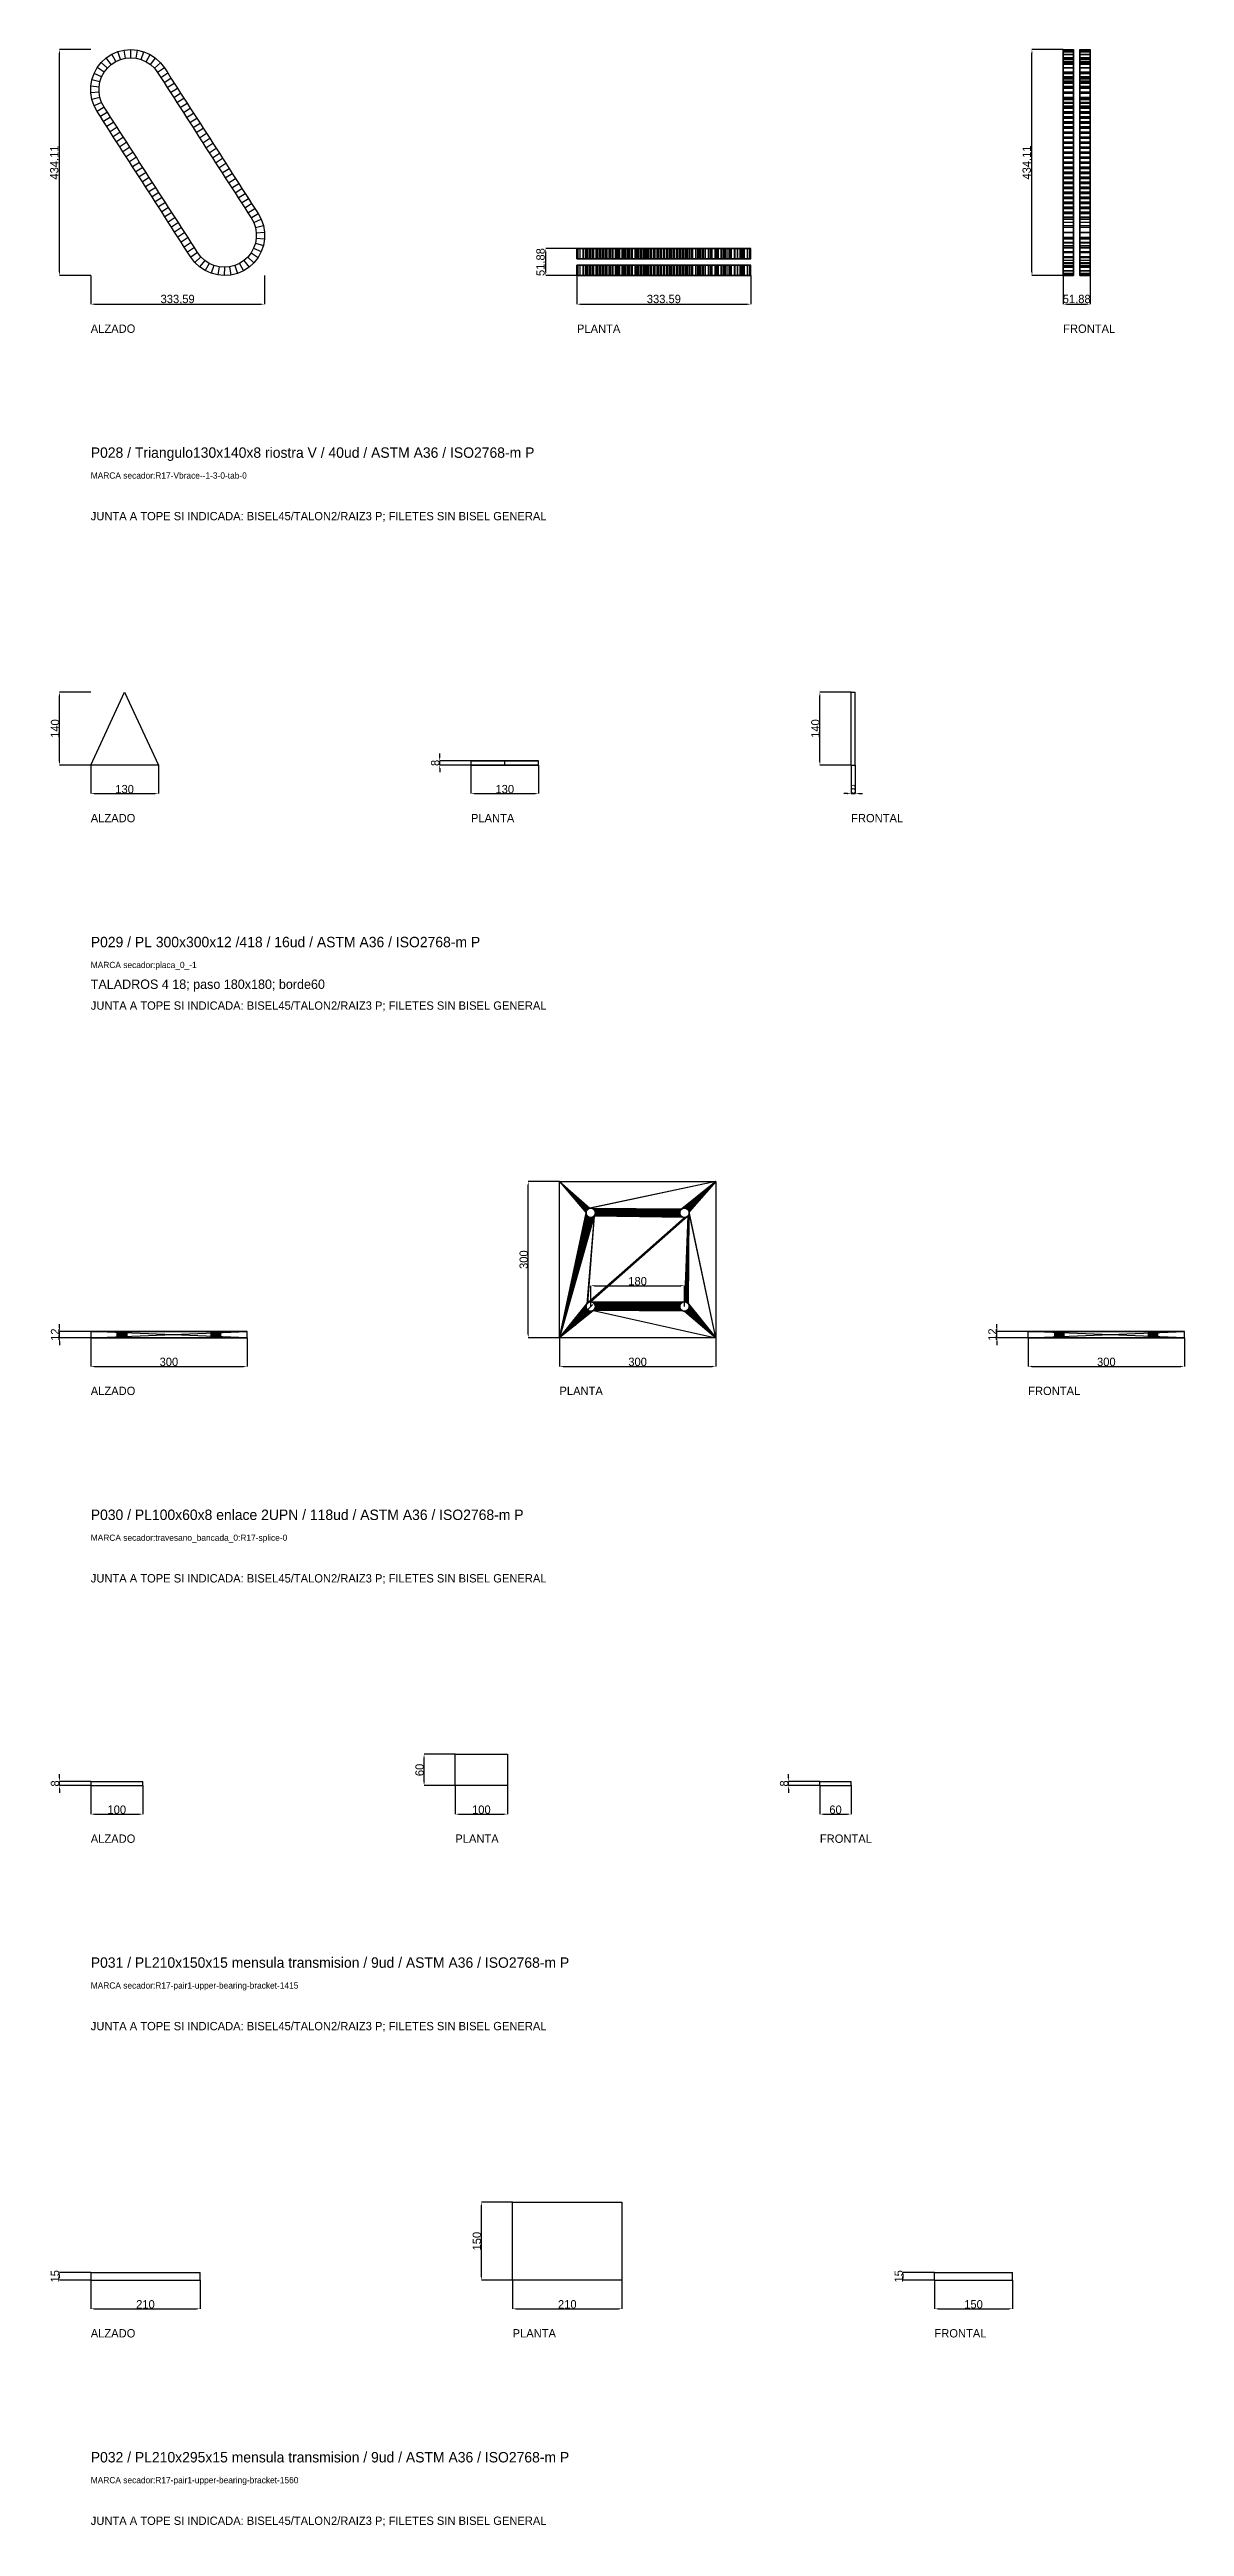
# Model space of a CAD drawing. Header units: millimetres. Extents: x -79 to 41330, y -75911 to 371.
# Drawn here: x -79 to 2100, y -40509 to -35752 of the extents above; entities that cross this region are included whole.
import ezdxf

# ---------------------------------------------------------------- set-up
doc = ezdxf.new("R2010")
doc.units = ezdxf.units.MM
for name, color, linetype in [('R17_COTAS_P', 1, 'Continuous'), ('R17_PIEZAS_P', 3, 'Continuous'), ('R17_TEXTOS', 7, 'Continuous')]:
    doc.layers.add(name, color=color, linetype=linetype)
doc.dimstyles.get("Standard").update_dxf_attribs({"dimtxt": 2.5, "dimasz": 2.5, "dimexe": 1.25, "dimexo": 0.625, "dimtad": 1, "dimcen": 2.5, "dimazin": 3, "dimtfac": 1, "dimtmove": 0, "dimatfit": 3})

msp = doc.modelspace()

# ---------------------------------------------------------------- texts
at = {"layer": 'R17_TEXTOS'}
for s, height, p in [('ALZADO', 16, (0, -36295.803)), ('PLANTA', 16, (933.59, -36295.803)), ('FRONTAL', 16, (1867.18, -36295.803)), ('P028 / Triangulo130x140x8 riostra V / 40ud / ASTM A36 / ISO2768-m P', 20, (0, -36535.803)), ('MARCA secador:R17-Vbrace--1-3-0-tab-0', 12, (0, -36575.803)), ('JUNTA A TOPE SI INDICADA: BISEL45/TALON2/RAIZ3 P; FILETES SIN BISEL GENERAL', 16, (0, -36655.803)), ('ALZADO', 16, (0, -37235.803)), ('PLANTA', 16, (730, -37235.803)), ('FRONTAL', 16, (1460, -37235.803)), ('P029 / PL 300x300x12 /418 / 16ud / ASTM A36 / ISO2768-m P', 20, (0, -37475.803)), ('MARCA secador:placa_0_-1', 12, (0, -37515.803)), ('JUNTA A TOPE SI INDICADA: BISEL45/TALON2/RAIZ3 P; FILETES SIN BISEL GENERAL', 16, (0, -37595.803)), ('TALADROS 4 18; paso 180x180; borde60', 18, (0, -37555.803)), ('ALZADO', 16, (0, -38335.803)), ('PLANTA', 16, (900, -38335.803)), ('FRONTAL', 16, (1800, -38335.803)), ('P030 / PL100x60x8 enlace 2UPN / 118ud / ASTM A36 / ISO2768-m P', 20, (0, -38575.803)), ('MARCA secador:travesano_bancada_0:R17-splice-0', 12, (0, -38615.803)), ('JUNTA A TOPE SI INDICADA: BISEL45/TALON2/RAIZ3 P; FILETES SIN BISEL GENERAL', 16, (0, -38695.803)), ('ALZADO', 16, (0, -39195.803)), ('PLANTA', 16, (700, -39195.803)), ('FRONTAL', 16, (1400, -39195.803)), ('P031 / PL210x150x15 mensula transmision / 9ud / ASTM A36 / ISO2768-m P', 20, (0, -39435.803)), ('MARCA secador:R17-pair1-upper-bearing-bracket-1415', 12, (0, -39475.803)), ('JUNTA A TOPE SI INDICADA: BISEL45/TALON2/RAIZ3 P; FILETES SIN BISEL GENERAL', 16, (0, -39555.803)), ('ALZADO', 16, (0, -40145.803)), ('PLANTA', 16, (810, -40145.803)), ('FRONTAL', 16, (1620, -40145.803)), ('P032 / PL210x295x15 mensula transmision / 9ud / ASTM A36 / ISO2768-m P', 20, (0, -40385.803)), ('MARCA secador:R17-pair1-upper-bearing-bracket-1560', 12, (0, -40425.803)), ('JUNTA A TOPE SI INDICADA: BISEL45/TALON2/RAIZ3 P; FILETES SIN BISEL GENERAL', 16, (0, -40505.803))]:
    msp.add_text(s, height=height, dxfattribs=at).set_placement(p)

# ---------------------------------------------------------------- blocks, each defined once
blk = doc.blocks.new('_CLOSEDFILLED')
at = {"color": 0, "linetype": 'BYBLOCK'}
blk.add_solid([(-1, 0.16), (0, 0), (-1, -0.16)], dxfattribs=at)
blk = doc.blocks.new('*D175')
for p, q in [((0, -38225.8), (0, -38280.8)), ((300, -38225.8), (300, -38280.8)), ((7, -38280.8), (293, -38280.8))]:
    blk.add_line(p, q)
at = {"layer": 'Defpoints'}
for p in [(0, -38225.8), (300, -38225.8), (0, -38280.8)]:
    blk.add_point(p, dxfattribs=at)
at = {"layer": 'R17_COTAS_P', "xscale": 7, "yscale": 7, "rotation": 180}
blk.add_blockref('_CLOSEDFILLED', (0, -38280.8), dxfattribs=at)
at = {"layer": 'R17_COTAS_P', "xscale": 7, "yscale": 7}
blk.add_blockref('_CLOSEDFILLED', (300, -38280.8), dxfattribs=at)
at = {"layer": 'R17_COTAS_P', "insert": (150, -38272.2), "char_height": 16, "attachment_point": 5}
blk.add_mtext('300', dxfattribs=at)
blk = doc.blocks.new('*D176')
for p, q in [((-60, -38206.8), (-60, -38199.8)), ((0, -38213.8), (-60, -38213.8)), ((-60, -38225.8), (-60, -38213.8)), ((0, -38225.8), (-60, -38225.8)), ((-60, -38232.8), (-60, -38239.8))]:
    blk.add_line(p, q)
at = {"layer": 'Defpoints'}
for p in [(-60, -38225.8), (0, -38213.8), (0, -38225.8)]:
    blk.add_point(p, dxfattribs=at)
at = {"layer": 'R17_COTAS_P', "xscale": 7, "yscale": 7}
for p, rotation in [((-60, -38213.8), 270), ((-60, -38225.8), 90)]:
    blk.add_blockref('_CLOSEDFILLED', p, dxfattribs=dict(at, rotation=rotation))
at = {"layer": 'R17_COTAS_P', "insert": (-68.6, -38219.8), "char_height": 16, "attachment_point": 5, "rotation": 90}
blk.add_mtext('12', dxfattribs=at)
blk = doc.blocks.new('*D177')
for p, q in [((900, -38225.8), (900, -38280.8)), ((1200, -38225.8), (1200, -38280.8)), ((907, -38280.8), (1193, -38280.8))]:
    blk.add_line(p, q)
at = {"layer": 'Defpoints'}
for p in [(900, -38225.8), (1200, -38225.8), (900, -38280.8)]:
    blk.add_point(p, dxfattribs=at)
at = {"layer": 'R17_COTAS_P', "xscale": 7, "yscale": 7, "rotation": 180}
blk.add_blockref('_CLOSEDFILLED', (900, -38280.8), dxfattribs=at)
at = {"layer": 'R17_COTAS_P', "xscale": 7, "yscale": 7}
blk.add_blockref('_CLOSEDFILLED', (1200, -38280.8), dxfattribs=at)
at = {"layer": 'R17_COTAS_P', "insert": (1050, -38272.2), "char_height": 16, "attachment_point": 5}
blk.add_mtext('300', dxfattribs=at)
blk = doc.blocks.new('*D178')
for p, q in [((900, -37925.8), (840, -37925.8)), ((840, -38218.8), (840, -37932.8)), ((900, -38225.8), (840, -38225.8))]:
    blk.add_line(p, q)
at = {"layer": 'Defpoints'}
for p in [(900, -37925.8), (840, -38225.8), (900, -38225.8)]:
    blk.add_point(p, dxfattribs=at)
at = {"layer": 'R17_COTAS_P', "xscale": 7, "yscale": 7}
for p, rotation in [((840, -37925.8), 90), ((840, -38225.8), 270)]:
    blk.add_blockref('_CLOSEDFILLED', p, dxfattribs=dict(at, rotation=rotation))
at = {"layer": 'R17_COTAS_P', "insert": (831.4, -38075.8), "char_height": 16, "attachment_point": 5, "rotation": 90}
blk.add_mtext('300', dxfattribs=at)
blk = doc.blocks.new('*D179')
for p, q in [((1800, -38225.8), (1800, -38280.8)), ((2100, -38225.8), (2100, -38280.8)), ((1807, -38280.8), (2093, -38280.8))]:
    blk.add_line(p, q)
at = {"layer": 'Defpoints'}
for p in [(1800, -38225.8), (2100, -38225.8), (1800, -38280.8)]:
    blk.add_point(p, dxfattribs=at)
at = {"layer": 'R17_COTAS_P', "xscale": 7, "yscale": 7, "rotation": 180}
blk.add_blockref('_CLOSEDFILLED', (1800, -38280.8), dxfattribs=at)
at = {"layer": 'R17_COTAS_P', "xscale": 7, "yscale": 7}
blk.add_blockref('_CLOSEDFILLED', (2100, -38280.8), dxfattribs=at)
at = {"layer": 'R17_COTAS_P', "insert": (1950, -38272.2), "char_height": 16, "attachment_point": 5}
blk.add_mtext('300', dxfattribs=at)
blk = doc.blocks.new('*D180')
for p, q in [((1740, -38206.8), (1740, -38199.8)), ((1800, -38213.8), (1740, -38213.8)), ((1740, -38225.8), (1740, -38213.8)), ((1800, -38225.8), (1740, -38225.8)), ((1740, -38232.8), (1740, -38239.8))]:
    blk.add_line(p, q)
at = {"layer": 'Defpoints'}
for p in [(1740, -38225.8), (1800, -38213.8), (1800, -38225.8)]:
    blk.add_point(p, dxfattribs=at)
at = {"layer": 'R17_COTAS_P', "xscale": 7, "yscale": 7}
for p, rotation in [((1740, -38213.8), 270), ((1740, -38225.8), 90)]:
    blk.add_blockref('_CLOSEDFILLED', p, dxfattribs=dict(at, rotation=rotation))
at = {"layer": 'R17_COTAS_P', "insert": (1731.4, -38219.8), "char_height": 16, "attachment_point": 5, "rotation": 90}
blk.add_mtext('12', dxfattribs=at)
blk = doc.blocks.new('*D181')
for p, q in [((949.7, -38176.1), (950.1, -38175.7)), ((950.1, -38175.7), (962.8, -38163))]:
    blk.add_line(p, q)
at = {"layer": 'Defpoints'}
for p in [(953.6, -38172.2), (960, -38165.8)]:
    blk.add_point(p, dxfattribs=at)
at = {"layer": 'R17_COTAS_P', "xscale": 5, "yscale": 5, "rotation": 44.99999999999642}
for p in [(953.6, -38172.2), (966.4, -38159.4)]:
    blk.add_blockref('_CLOSEDFILLED', p, dxfattribs=at)
at = {"layer": 'R17_COTAS_P', "insert": (936.9, -38188.9), "char_height": 12, "attachment_point": 5, "rotation": 45}
blk.add_mtext('%%c18', dxfattribs=at)
blk = doc.blocks.new('*D182')
for p, q in [((960, -38165.8), (960, -38125.8)), ((967, -38125.8), (1133, -38125.8)), ((1140, -38165.8), (1140, -38125.8))]:
    blk.add_line(p, q)
at = {"layer": 'Defpoints'}
for p in [(960, -38125.8), (960, -38165.8), (1140, -38165.8)]:
    blk.add_point(p, dxfattribs=at)
at = {"layer": 'R17_COTAS_P', "xscale": 7, "yscale": 7, "rotation": 180}
blk.add_blockref('_CLOSEDFILLED', (960, -38125.8), dxfattribs=at)
at = {"layer": 'R17_COTAS_P', "xscale": 7, "yscale": 7}
blk.add_blockref('_CLOSEDFILLED', (1140, -38125.8), dxfattribs=at)
at = {"layer": 'R17_COTAS_P', "insert": (1050, -38117.2), "char_height": 16, "attachment_point": 5}
blk.add_mtext('180', dxfattribs=at)
blk = doc.blocks.new('*D189')
for p, q in [((0, -40035.8), (0, -40090.8)), ((210, -40035.8), (210, -40090.8)), ((7, -40090.8), (203, -40090.8))]:
    blk.add_line(p, q)
at = {"layer": 'Defpoints'}
for p in [(0, -40035.8), (210, -40035.8), (0, -40090.8)]:
    blk.add_point(p, dxfattribs=at)
at = {"layer": 'R17_COTAS_P', "xscale": 7, "yscale": 7, "rotation": 180}
blk.add_blockref('_CLOSEDFILLED', (0, -40090.8), dxfattribs=at)
at = {"layer": 'R17_COTAS_P', "xscale": 7, "yscale": 7}
blk.add_blockref('_CLOSEDFILLED', (210, -40090.8), dxfattribs=at)
at = {"layer": 'R17_COTAS_P', "insert": (105, -40082.2), "char_height": 16, "attachment_point": 5}
blk.add_mtext('210', dxfattribs=at)
blk = doc.blocks.new('*D190')
for p, q in [((0, -40020.8), (-60, -40020.8)), ((-60, -40028.8), (-60, -40027.8)), ((0, -40035.8), (-60, -40035.8))]:
    blk.add_line(p, q)
at = {"layer": 'Defpoints'}
for p in [(-60, -40035.8), (0, -40020.8), (0, -40035.8)]:
    blk.add_point(p, dxfattribs=at)
at = {"layer": 'R17_COTAS_P', "xscale": 7, "yscale": 7}
for p, rotation in [((-60, -40020.8), 90), ((-60, -40035.8), 270)]:
    blk.add_blockref('_CLOSEDFILLED', p, dxfattribs=dict(at, rotation=rotation))
at = {"layer": 'R17_COTAS_P', "insert": (-68.6, -40028.3), "char_height": 16, "attachment_point": 5, "rotation": 90}
blk.add_mtext('15', dxfattribs=at)
blk = doc.blocks.new('*D191')
for p, q in [((810, -40035.8), (810, -40090.8)), ((1020, -40035.8), (1020, -40090.8)), ((817, -40090.8), (1013, -40090.8))]:
    blk.add_line(p, q)
at = {"layer": 'Defpoints'}
for p in [(810, -40035.8), (1020, -40035.8), (810, -40090.8)]:
    blk.add_point(p, dxfattribs=at)
at = {"layer": 'R17_COTAS_P', "xscale": 7, "yscale": 7, "rotation": 180}
blk.add_blockref('_CLOSEDFILLED', (810, -40090.8), dxfattribs=at)
at = {"layer": 'R17_COTAS_P', "xscale": 7, "yscale": 7}
blk.add_blockref('_CLOSEDFILLED', (1020, -40090.8), dxfattribs=at)
at = {"layer": 'R17_COTAS_P', "insert": (915, -40082.2), "char_height": 16, "attachment_point": 5}
blk.add_mtext('210', dxfattribs=at)
blk = doc.blocks.new('*D192')
for p, q in [((810, -39885.8), (750, -39885.8)), ((750, -40028.8), (750, -39892.8)), ((810, -40035.8), (750, -40035.8))]:
    blk.add_line(p, q)
at = {"layer": 'Defpoints'}
for p in [(810, -39885.8), (750, -40035.8), (810, -40035.8)]:
    blk.add_point(p, dxfattribs=at)
at = {"layer": 'R17_COTAS_P', "xscale": 7, "yscale": 7}
for p, rotation in [((750, -39885.8), 90), ((750, -40035.8), 270)]:
    blk.add_blockref('_CLOSEDFILLED', p, dxfattribs=dict(at, rotation=rotation))
at = {"layer": 'R17_COTAS_P', "insert": (741.4, -39960.8), "char_height": 16, "attachment_point": 5, "rotation": 90}
blk.add_mtext('150', dxfattribs=at)
blk = doc.blocks.new('*D193')
for p, q in [((1620, -40035.8), (1620, -40090.8)), ((1770, -40035.8), (1770, -40090.8)), ((1627, -40090.8), (1763, -40090.8))]:
    blk.add_line(p, q)
at = {"layer": 'Defpoints'}
for p in [(1620, -40035.8), (1770, -40035.8), (1620, -40090.8)]:
    blk.add_point(p, dxfattribs=at)
at = {"layer": 'R17_COTAS_P', "xscale": 7, "yscale": 7, "rotation": 180}
blk.add_blockref('_CLOSEDFILLED', (1620, -40090.8), dxfattribs=at)
at = {"layer": 'R17_COTAS_P', "xscale": 7, "yscale": 7}
blk.add_blockref('_CLOSEDFILLED', (1770, -40090.8), dxfattribs=at)
at = {"layer": 'R17_COTAS_P', "insert": (1695, -40082.2), "char_height": 16, "attachment_point": 5}
blk.add_mtext('150', dxfattribs=at)
blk = doc.blocks.new('*D194')
for p, q in [((1620, -40020.8), (1560, -40020.8)), ((1560, -40028.8), (1560, -40027.8)), ((1620, -40035.8), (1560, -40035.8))]:
    blk.add_line(p, q)
at = {"layer": 'Defpoints'}
for p in [(1560, -40035.8), (1620, -40020.8), (1620, -40035.8)]:
    blk.add_point(p, dxfattribs=at)
at = {"layer": 'R17_COTAS_P', "xscale": 7, "yscale": 7}
for p, rotation in [((1560, -40020.8), 90), ((1560, -40035.8), 270)]:
    blk.add_blockref('_CLOSEDFILLED', p, dxfattribs=dict(at, rotation=rotation))
at = {"layer": 'R17_COTAS_P', "insert": (1551.4, -40028.3), "char_height": 16, "attachment_point": 5, "rotation": 90}
blk.add_mtext('15', dxfattribs=at)
blk = doc.blocks.new('*D183')
for p, q in [((0, -39085.8), (0, -39140.8)), ((100, -39085.8), (100, -39140.8)), ((7, -39140.8), (93, -39140.8))]:
    blk.add_line(p, q)
at = {"layer": 'Defpoints'}
for p in [(0, -39085.8), (100, -39085.8), (0, -39140.8)]:
    blk.add_point(p, dxfattribs=at)
at = {"layer": 'R17_COTAS_P', "xscale": 7, "yscale": 7, "rotation": 180}
blk.add_blockref('_CLOSEDFILLED', (0, -39140.8), dxfattribs=at)
at = {"layer": 'R17_COTAS_P', "xscale": 7, "yscale": 7}
blk.add_blockref('_CLOSEDFILLED', (100, -39140.8), dxfattribs=at)
at = {"layer": 'R17_COTAS_P', "insert": (50, -39132.2), "char_height": 16, "attachment_point": 5}
blk.add_mtext('100', dxfattribs=at)
blk = doc.blocks.new('*D184')
for p, q in [((-60, -39070.8), (-60, -39063.8)), ((0, -39077.8), (-60, -39077.8)), ((-60, -39085.8), (-60, -39077.8)), ((0, -39085.8), (-60, -39085.8)), ((-60, -39092.8), (-60, -39099.8))]:
    blk.add_line(p, q)
at = {"layer": 'Defpoints'}
for p in [(-60, -39085.8), (0, -39077.8), (0, -39085.8)]:
    blk.add_point(p, dxfattribs=at)
at = {"layer": 'R17_COTAS_P', "xscale": 7, "yscale": 7}
for p, rotation in [((-60, -39077.8), 270), ((-60, -39085.8), 90)]:
    blk.add_blockref('_CLOSEDFILLED', p, dxfattribs=dict(at, rotation=rotation))
at = {"layer": 'R17_COTAS_P', "insert": (-68.6, -39081.8), "char_height": 16, "attachment_point": 5, "rotation": 90}
blk.add_mtext('8', dxfattribs=at)
blk = doc.blocks.new('*D185')
for p, q in [((700, -39085.8), (700, -39140.8)), ((800, -39085.8), (800, -39140.8)), ((707, -39140.8), (793, -39140.8))]:
    blk.add_line(p, q)
at = {"layer": 'Defpoints'}
for p in [(700, -39085.8), (800, -39085.8), (700, -39140.8)]:
    blk.add_point(p, dxfattribs=at)
at = {"layer": 'R17_COTAS_P', "xscale": 7, "yscale": 7, "rotation": 180}
blk.add_blockref('_CLOSEDFILLED', (700, -39140.8), dxfattribs=at)
at = {"layer": 'R17_COTAS_P', "xscale": 7, "yscale": 7}
blk.add_blockref('_CLOSEDFILLED', (800, -39140.8), dxfattribs=at)
at = {"layer": 'R17_COTAS_P', "insert": (750, -39132.2), "char_height": 16, "attachment_point": 5}
blk.add_mtext('100', dxfattribs=at)
blk = doc.blocks.new('*D186')
for p, q in [((700, -39025.8), (640, -39025.8)), ((640, -39078.8), (640, -39032.8)), ((700, -39085.8), (640, -39085.8))]:
    blk.add_line(p, q)
at = {"layer": 'Defpoints'}
for p in [(700, -39025.8), (640, -39085.8), (700, -39085.8)]:
    blk.add_point(p, dxfattribs=at)
at = {"layer": 'R17_COTAS_P', "xscale": 7, "yscale": 7}
for p, rotation in [((640, -39025.8), 90), ((640, -39085.8), 270)]:
    blk.add_blockref('_CLOSEDFILLED', p, dxfattribs=dict(at, rotation=rotation))
at = {"layer": 'R17_COTAS_P', "insert": (631.4, -39055.8), "char_height": 16, "attachment_point": 5, "rotation": 90}
blk.add_mtext('60', dxfattribs=at)
blk = doc.blocks.new('*D187')
for p, q in [((1400, -39085.8), (1400, -39140.8)), ((1460, -39085.8), (1460, -39140.8)), ((1407, -39140.8), (1453, -39140.8))]:
    blk.add_line(p, q)
at = {"layer": 'Defpoints'}
for p in [(1400, -39085.8), (1460, -39085.8), (1400, -39140.8)]:
    blk.add_point(p, dxfattribs=at)
at = {"layer": 'R17_COTAS_P', "xscale": 7, "yscale": 7, "rotation": 180}
blk.add_blockref('_CLOSEDFILLED', (1400, -39140.8), dxfattribs=at)
at = {"layer": 'R17_COTAS_P', "xscale": 7, "yscale": 7}
blk.add_blockref('_CLOSEDFILLED', (1460, -39140.8), dxfattribs=at)
at = {"layer": 'R17_COTAS_P', "insert": (1430, -39132.2), "char_height": 16, "attachment_point": 5}
blk.add_mtext('60', dxfattribs=at)
blk = doc.blocks.new('*D188')
for p, q in [((1340, -39070.8), (1340, -39063.8)), ((1400, -39077.8), (1340, -39077.8)), ((1340, -39085.8), (1340, -39077.8)), ((1400, -39085.8), (1340, -39085.8)), ((1340, -39092.8), (1340, -39099.8))]:
    blk.add_line(p, q)
at = {"layer": 'Defpoints'}
for p in [(1340, -39085.8), (1400, -39077.8), (1400, -39085.8)]:
    blk.add_point(p, dxfattribs=at)
at = {"layer": 'R17_COTAS_P', "xscale": 7, "yscale": 7}
for p, rotation in [((1340, -39077.8), 270), ((1340, -39085.8), 90)]:
    blk.add_blockref('_CLOSEDFILLED', p, dxfattribs=dict(at, rotation=rotation))
at = {"layer": 'R17_COTAS_P', "insert": (1331.4, -39081.8), "char_height": 16, "attachment_point": 5, "rotation": 90}
blk.add_mtext('8', dxfattribs=at)
blk = doc.blocks.new('*D163')
for p, q in [((0, -36185.8), (0, -36240.8)), ((333.6, -36185.8), (333.6, -36240.8)), ((7, -36240.8), (326.6, -36240.8))]:
    blk.add_line(p, q)
at = {"layer": 'Defpoints'}
for p in [(0, -36185.8), (333.6, -36185.8), (0, -36240.8)]:
    blk.add_point(p, dxfattribs=at)
at = {"layer": 'R17_COTAS_P', "xscale": 7, "yscale": 7, "rotation": 180}
blk.add_blockref('_CLOSEDFILLED', (0, -36240.8), dxfattribs=at)
at = {"layer": 'R17_COTAS_P', "xscale": 7, "yscale": 7}
blk.add_blockref('_CLOSEDFILLED', (333.6, -36240.8), dxfattribs=at)
at = {"layer": 'R17_COTAS_P', "insert": (166.8, -36232.2), "char_height": 16, "attachment_point": 5}
blk.add_mtext('333,59', dxfattribs=at)
blk = doc.blocks.new('*D164')
for p, q in [((0, -35751.7), (-60, -35751.7)), ((-60, -36178.8), (-60, -35758.7)), ((0, -36185.8), (-60, -36185.8))]:
    blk.add_line(p, q)
at = {"layer": 'Defpoints'}
for p in [(0, -35751.7), (-60, -36185.8), (0, -36185.8)]:
    blk.add_point(p, dxfattribs=at)
at = {"layer": 'R17_COTAS_P', "xscale": 7, "yscale": 7}
for p, rotation in [((-60, -35751.7), 90), ((-60, -36185.8), 270)]:
    blk.add_blockref('_CLOSEDFILLED', p, dxfattribs=dict(at, rotation=rotation))
at = {"layer": 'R17_COTAS_P', "insert": (-68.6, -35968.7), "char_height": 16, "attachment_point": 5, "rotation": 90}
blk.add_mtext('434,11', dxfattribs=at)
blk = doc.blocks.new('*D165')
for p, q in [((933.6, -36185.8), (933.6, -36240.8)), ((1267.2, -36185.8), (1267.2, -36240.8)), ((940.6, -36240.8), (1260.2, -36240.8))]:
    blk.add_line(p, q)
at = {"layer": 'Defpoints'}
for p in [(933.6, -36185.8), (1267.2, -36185.8), (933.6, -36240.8)]:
    blk.add_point(p, dxfattribs=at)
at = {"layer": 'R17_COTAS_P', "xscale": 7, "yscale": 7, "rotation": 180}
blk.add_blockref('_CLOSEDFILLED', (933.6, -36240.8), dxfattribs=at)
at = {"layer": 'R17_COTAS_P', "xscale": 7, "yscale": 7}
blk.add_blockref('_CLOSEDFILLED', (1267.2, -36240.8), dxfattribs=at)
at = {"layer": 'R17_COTAS_P', "insert": (1100.4, -36232.2), "char_height": 16, "attachment_point": 5}
blk.add_mtext('333,59', dxfattribs=at)
blk = doc.blocks.new('*D166')
for p, q in [((933.6, -36133.9), (873.6, -36133.9)), ((873.6, -36178.8), (873.6, -36140.9)), ((933.6, -36185.8), (873.6, -36185.8))]:
    blk.add_line(p, q)
at = {"layer": 'Defpoints'}
for p in [(933.6, -36133.9), (873.6, -36185.8), (933.6, -36185.8)]:
    blk.add_point(p, dxfattribs=at)
at = {"layer": 'R17_COTAS_P', "xscale": 7, "yscale": 7}
for p, rotation in [((873.6, -36133.9), 90), ((873.6, -36185.8), 270)]:
    blk.add_blockref('_CLOSEDFILLED', p, dxfattribs=dict(at, rotation=rotation))
at = {"layer": 'R17_COTAS_P', "insert": (865, -36159.9), "char_height": 16, "attachment_point": 5, "rotation": 90}
blk.add_mtext('51,88', dxfattribs=at)
blk = doc.blocks.new('*D167')
for p, q in [((1867.2, -36185.8), (1867.2, -36240.8)), ((1919.1, -36185.8), (1919.1, -36240.8)), ((1874.2, -36240.8), (1912.1, -36240.8))]:
    blk.add_line(p, q)
at = {"layer": 'Defpoints'}
for p in [(1867.2, -36185.8), (1919.1, -36185.8), (1867.2, -36240.8)]:
    blk.add_point(p, dxfattribs=at)
at = {"layer": 'R17_COTAS_P', "xscale": 7, "yscale": 7, "rotation": 180}
blk.add_blockref('_CLOSEDFILLED', (1867.2, -36240.8), dxfattribs=at)
at = {"layer": 'R17_COTAS_P', "xscale": 7, "yscale": 7}
blk.add_blockref('_CLOSEDFILLED', (1919.1, -36240.8), dxfattribs=at)
at = {"layer": 'R17_COTAS_P', "insert": (1893.1, -36232.2), "char_height": 16, "attachment_point": 5}
blk.add_mtext('51,88', dxfattribs=at)
blk = doc.blocks.new('*D168')
for p, q in [((1867.2, -35751.7), (1807.2, -35751.7)), ((1807.2, -36178.8), (1807.2, -35758.7)), ((1867.2, -36185.8), (1807.2, -36185.8))]:
    blk.add_line(p, q)
at = {"layer": 'Defpoints'}
for p in [(1867.2, -35751.7), (1807.2, -36185.8), (1867.2, -36185.8)]:
    blk.add_point(p, dxfattribs=at)
at = {"layer": 'R17_COTAS_P', "xscale": 7, "yscale": 7}
for p, rotation in [((1807.2, -35751.7), 90), ((1807.2, -36185.8), 270)]:
    blk.add_blockref('_CLOSEDFILLED', p, dxfattribs=dict(at, rotation=rotation))
at = {"layer": 'R17_COTAS_P', "insert": (1798.6, -35968.7), "char_height": 16, "attachment_point": 5, "rotation": 90}
blk.add_mtext('434,11', dxfattribs=at)
blk = doc.blocks.new('*D169')
for p, q in [((0, -37125.8), (0, -37180.8)), ((130, -37125.8), (130, -37180.8)), ((7, -37180.8), (123, -37180.8))]:
    blk.add_line(p, q)
at = {"layer": 'Defpoints'}
for p in [(0, -37125.8), (130, -37125.8), (0, -37180.8)]:
    blk.add_point(p, dxfattribs=at)
at = {"layer": 'R17_COTAS_P', "xscale": 7, "yscale": 7, "rotation": 180}
blk.add_blockref('_CLOSEDFILLED', (0, -37180.8), dxfattribs=at)
at = {"layer": 'R17_COTAS_P', "xscale": 7, "yscale": 7}
blk.add_blockref('_CLOSEDFILLED', (130, -37180.8), dxfattribs=at)
at = {"layer": 'R17_COTAS_P', "insert": (65, -37172.2), "char_height": 16, "attachment_point": 5}
blk.add_mtext('130', dxfattribs=at)
blk = doc.blocks.new('*D170')
for p, q in [((0, -36985.8), (-60, -36985.8)), ((-60, -37118.8), (-60, -36992.8)), ((0, -37125.8), (-60, -37125.8))]:
    blk.add_line(p, q)
at = {"layer": 'Defpoints'}
for p in [(0, -36985.8), (-60, -37125.8), (0, -37125.8)]:
    blk.add_point(p, dxfattribs=at)
at = {"layer": 'R17_COTAS_P', "xscale": 7, "yscale": 7}
for p, rotation in [((-60, -36985.8), 90), ((-60, -37125.8), 270)]:
    blk.add_blockref('_CLOSEDFILLED', p, dxfattribs=dict(at, rotation=rotation))
at = {"layer": 'R17_COTAS_P', "insert": (-68.6, -37055.8), "char_height": 16, "attachment_point": 5, "rotation": 90}
blk.add_mtext('140', dxfattribs=at)
blk = doc.blocks.new('*D171')
for p, q in [((730, -37125.8), (730, -37180.8)), ((860, -37125.8), (860, -37180.8)), ((737, -37180.8), (853, -37180.8))]:
    blk.add_line(p, q)
at = {"layer": 'Defpoints'}
for p in [(730, -37125.8), (860, -37125.8), (730, -37180.8)]:
    blk.add_point(p, dxfattribs=at)
at = {"layer": 'R17_COTAS_P', "xscale": 7, "yscale": 7, "rotation": 180}
blk.add_blockref('_CLOSEDFILLED', (730, -37180.8), dxfattribs=at)
at = {"layer": 'R17_COTAS_P', "xscale": 7, "yscale": 7}
blk.add_blockref('_CLOSEDFILLED', (860, -37180.8), dxfattribs=at)
at = {"layer": 'R17_COTAS_P', "insert": (795, -37172.2), "char_height": 16, "attachment_point": 5}
blk.add_mtext('130', dxfattribs=at)
blk = doc.blocks.new('*D172')
for p, q in [((670, -37110.8), (670, -37103.8)), ((730, -37117.8), (670, -37117.8)), ((670, -37125.8), (670, -37117.8)), ((730, -37125.8), (670, -37125.8)), ((670, -37132.8), (670, -37139.8))]:
    blk.add_line(p, q)
at = {"layer": 'Defpoints'}
for p in [(670, -37125.8), (730, -37117.8), (730, -37125.8)]:
    blk.add_point(p, dxfattribs=at)
at = {"layer": 'R17_COTAS_P', "xscale": 7, "yscale": 7}
for p, rotation in [((670, -37117.8), 270), ((670, -37125.8), 90)]:
    blk.add_blockref('_CLOSEDFILLED', p, dxfattribs=dict(at, rotation=rotation))
at = {"layer": 'R17_COTAS_P', "insert": (661.4, -37121.8), "char_height": 16, "attachment_point": 5, "rotation": 90}
blk.add_mtext('8', dxfattribs=at)
blk = doc.blocks.new('*D173')
for p, q in [((1460, -37125.8), (1460, -37180.8)), ((1468, -37125.8), (1468, -37180.8)), ((1453, -37180.8), (1446, -37180.8)), ((1460, -37180.8), (1468, -37180.8)), ((1475, -37180.8), (1482, -37180.8))]:
    blk.add_line(p, q)
at = {"layer": 'Defpoints'}
for p in [(1460, -37125.8), (1468, -37125.8), (1460, -37180.8)]:
    blk.add_point(p, dxfattribs=at)
at = {"layer": 'R17_COTAS_P', "xscale": 7, "yscale": 7}
blk.add_blockref('_CLOSEDFILLED', (1460, -37180.8), dxfattribs=at)
at = {"layer": 'R17_COTAS_P', "xscale": 7, "yscale": 7, "rotation": 180}
blk.add_blockref('_CLOSEDFILLED', (1468, -37180.8), dxfattribs=at)
at = {"layer": 'R17_COTAS_P', "insert": (1464, -37172.2), "char_height": 16, "attachment_point": 5}
blk.add_mtext('8', dxfattribs=at)
blk = doc.blocks.new('*D174')
for p, q in [((1460, -36985.8), (1400, -36985.8)), ((1400, -37118.8), (1400, -36992.8)), ((1460, -37125.8), (1400, -37125.8))]:
    blk.add_line(p, q)
at = {"layer": 'Defpoints'}
for p in [(1460, -36985.8), (1400, -37125.8), (1460, -37125.8)]:
    blk.add_point(p, dxfattribs=at)
at = {"layer": 'R17_COTAS_P', "xscale": 7, "yscale": 7}
for p, rotation in [((1400, -36985.8), 90), ((1400, -37125.8), 270)]:
    blk.add_blockref('_CLOSEDFILLED', p, dxfattribs=dict(at, rotation=rotation))
at = {"layer": 'R17_COTAS_P', "insert": (1391.4, -37055.8), "char_height": 16, "attachment_point": 5, "rotation": 90}
blk.add_mtext('140', dxfattribs=at)

# ---------------------------------------------------------------- dimensions: what is measured, and where the dimension line sits
at = {"layer": 'R17_COTAS_P'}
for base, p1, p2, picture, middle in [((-60, -36185.803), (0, -36185.803), (0, -35751.693), '*D164', (-68.625, -35968.748)), ((1807.18, -36185.803), (1867.18, -36185.803), (1867.18, -35751.693), '*D168', (1798.555, -35968.748)), ((873.59, -36185.803), (933.59, -36185.803), (933.59, -36133.923), '*D166', (864.965, -36159.863)), ((-60, -37125.803), (0, -37125.803), (0, -36985.803), '*D170', (-68.625, -37055.803)), ((1400, -37125.803), (1460, -37125.803), (1460, -36985.803), '*D174', (1391.375, -37055.803)), ((670, -37125.803), (730, -37125.803), (730, -37117.803), '*D172', (661.375, -37121.803)), ((840, -38225.803), (900, -38225.803), (900, -37925.803), '*D178', (831.375, -38075.803)), ((-60, -38225.803), (0, -38225.803), (0, -38213.803), '*D176', (-68.625, -38219.803)), ((1740, -38225.803), (1800, -38225.803), (1800, -38213.803), '*D180', (1731.375, -38219.803)), ((640, -39085.803), (700, -39085.803), (700, -39025.803), '*D186', (631.375, -39055.803)), ((-60, -39085.803), (0, -39085.803), (0, -39077.803), '*D184', (-68.625, -39081.803)), ((1340, -39085.803), (1400, -39085.803), (1400, -39077.803), '*D188', (1331.375, -39081.803)), ((750, -40035.803), (810, -40035.803), (810, -39885.803), '*D192', (741.375, -39960.803)), ((-60, -40035.803), (0, -40035.803), (0, -40020.803), '*D190', (-68.625, -40028.303)), ((1560, -40035.803), (1620, -40035.803), (1620, -40020.803), '*D194', (1551.375, -40028.303))]:
    dim = msp.add_linear_dim(base=base, p1=p1, p2=p2, angle=90, dimstyle='Standard', override={"dimtxt": 16, "dimasz": 7, "dimtad": 1, "dimdec": 2}, dxfattribs=at)
    dim.commit()
    dim.dimension.update_dxf_attribs({"geometry": picture, "text_midpoint": middle})
for base, p1, p2, picture, middle in [((0, -36240.803), (0, -36185.803), (333.59, -36185.803), '*D163', (166.795, -36232.178)), ((933.59, -36240.803), (933.59, -36185.803), (1267.18, -36185.803), '*D165', (1100.385, -36232.178)), ((1867.18, -36240.803), (1867.18, -36185.803), (1919.06, -36185.803), '*D167', (1893.12, -36232.178)), ((0, -37180.803), (0, -37125.803), (130, -37125.803), '*D169', (65, -37172.178)), ((730, -37180.803), (730, -37125.803), (860, -37125.803), '*D171', (795, -37172.178)), ((1460, -37180.803), (1460, -37125.803), (1468, -37125.803), '*D173', (1464, -37172.178)), ((960, -38125.803), (960, -38165.803), (1140, -38165.803), '*D182', (1050, -38117.178)), ((0, -38280.803), (0, -38225.803), (300, -38225.803), '*D175', (150, -38272.178)), ((900, -38280.803), (900, -38225.803), (1200, -38225.803), '*D177', (1050, -38272.178)), ((1800, -38280.803), (1800, -38225.803), (2100, -38225.803), '*D179', (1950, -38272.178)), ((0, -39140.803), (0, -39085.803), (100, -39085.803), '*D183', (50, -39132.178)), ((700, -39140.803), (700, -39085.803), (800, -39085.803), '*D185', (750, -39132.178)), ((1400, -39140.803), (1400, -39085.803), (1460, -39085.803), '*D187', (1430, -39132.178)), ((0, -40090.803), (0, -40035.803), (210, -40035.803), '*D189', (105, -40082.178)), ((810, -40090.803), (810, -40035.803), (1020, -40035.803), '*D191', (915, -40082.178)), ((1620, -40090.803), (1620, -40035.803), (1770, -40035.803), '*D193', (1695, -40082.178))]:
    dim = msp.add_linear_dim(base=base, p1=p1, p2=p2, dimstyle='Standard', override={"dimtxt": 16, "dimasz": 7, "dimtad": 1, "dimdec": 2}, dxfattribs=at)
    dim.commit()
    dim.dimension.update_dxf_attribs({"geometry": picture, "text_midpoint": middle})
dim = msp.add_diameter_dim_2p(p1=(966.364, -38159.439), p2=(953.636, -38172.167), dimstyle='Standard', override={"dimtxt": 12, "dimasz": 5}, dxfattribs=at)
dim.commit()
dim.dimension.update_dxf_attribs({"geometry": '*D181', "text_midpoint": (936.931, -38188.873)})

# ---------------------------------------------------------------- linework, layer by layer
at = {"layer": 'R17_PIEZAS_P'}
for p, q in [((20.237, -35776.415), (29.649, -35767.799)), ((29.649, -35767.799), (40.354, -35760.854)), ((39.365, -35780.359), (29.649, -35767.799)), ((40.354, -35760.854), (52.058, -35755.771)), ((47.864, -35774.846), (40.354, -35760.854)), ((47.864, -35774.846), (57.156, -35770.811)), ((52.058, -35755.771), (64.44, -35752.689)), ((57.156, -35770.811), (52.058, -35755.771)), ((57.156, -35770.811), (66.986, -35768.364)), ((64.44, -35752.689), (77.161, -35751.693)), ((66.986, -35768.364), (64.44, -35752.689)), ((66.986, -35768.364), (77.086, -35767.573)), ((77.086, -35767.573), (77.161, -35751.693)), ((77.086, -35767.573), (87.177, -35768.46)), ((77.161, -35751.693), (89.872, -35752.81)), ((87.177, -35768.46), (89.872, -35752.81)), ((87.177, -35768.46), (96.984, -35771)), ((89.872, -35752.81), (102.225, -35756.01)), ((96.984, -35771), (102.225, -35756.01)), ((96.984, -35771), (106.237, -35775.123)), ((102.225, -35756.01), (113.88, -35761.203)), ((106.237, -35775.123), (113.88, -35761.203)), ((113.88, -35761.203), (124.518, -35768.249)), ((114.683, -35780.717), (124.518, -35768.249)), ((124.518, -35768.249), (133.848, -35776.955)), ((1867.18, -35752.689), (1867.18, -35751.693)), ((1867.18, -35751.693), (1887.18, -35751.693)), ((1867.18, -35767.573), (1867.18, -35751.693)), ((1867.18, -35751.693), (1867.18, -35752.81)), ((1867.18, -35755.771), (1867.18, -35752.689)), ((1867.18, -35752.689), (1887.18, -35752.689)), ((1867.18, -35768.364), (1867.18, -35752.689)), ((1867.18, -35752.81), (1887.18, -35752.81)), ((1867.18, -35768.46), (1867.18, -35752.81)), ((1867.18, -35752.81), (1867.18, -35756.01)), ((1867.18, -35760.854), (1867.18, -35755.771)), ((1867.18, -35755.771), (1887.18, -35755.771)), ((1867.18, -35770.811), (1867.18, -35755.771)), ((1867.18, -35756.01), (1887.18, -35756.01)), ((1867.18, -35771), (1867.18, -35756.01)), ((1867.18, -35756.01), (1867.18, -35761.203)), ((1867.18, -35767.799), (1867.18, -35760.854)), ((1867.18, -35760.854), (1887.18, -35760.854)), ((1867.18, -35774.846), (1867.18, -35760.854)), ((1867.18, -35761.203), (1887.18, -35761.203)), ((1867.18, -35775.123), (1867.18, -35761.203)), ((1867.18, -35761.203), (1867.18, -35768.249)), ((1887.18, -35767.573), (1867.18, -35767.573)), ((1867.18, -35767.573), (1867.18, -35768.364)), ((1867.18, -35768.46), (1867.18, -35767.573)), ((1867.18, -35776.415), (1867.18, -35767.799)), ((1867.18, -35767.799), (1887.18, -35767.799)), ((1867.18, -35780.359), (1867.18, -35767.799)), ((1867.18, -35768.249), (1887.18, -35768.249)), ((1867.18, -35780.717), (1867.18, -35768.249)), ((1867.18, -35768.249), (1867.18, -35776.955)), ((1887.18, -35768.364), (1867.18, -35768.364)), ((1867.18, -35768.364), (1867.18, -35770.811)), ((1887.18, -35768.46), (1867.18, -35768.46)), ((1867.18, -35771), (1867.18, -35768.46)), ((1887.18, -35770.811), (1867.18, -35770.811)), ((1867.18, -35770.811), (1867.18, -35774.846)), ((1887.18, -35771), (1867.18, -35771)), ((1867.18, -35775.123), (1867.18, -35771)), ((1887.18, -35751.693), (1887.18, -35752.689)), ((1887.18, -35751.693), (1887.18, -35767.573)), ((1887.18, -35752.81), (1887.18, -35751.693)), ((1887.18, -35752.689), (1887.18, -35755.771)), ((1887.18, -35752.689), (1887.18, -35768.364)), ((1887.18, -35752.81), (1887.18, -35768.46)), ((1887.18, -35756.01), (1887.18, -35752.81)), ((1887.18, -35755.771), (1887.18, -35760.854)), ((1887.18, -35755.771), (1887.18, -35770.811)), ((1887.18, -35756.01), (1887.18, -35771)), ((1887.18, -35761.203), (1887.18, -35756.01)), ((1887.18, -35760.854), (1887.18, -35767.799)), ((1887.18, -35760.854), (1887.18, -35774.846)), ((1887.18, -35761.203), (1887.18, -35775.123)), ((1887.18, -35768.249), (1887.18, -35761.203)), ((1887.18, -35768.364), (1887.18, -35767.573)), ((1887.18, -35767.573), (1887.18, -35768.46)), ((1887.18, -35767.799), (1887.18, -35776.415)), ((1887.18, -35767.799), (1887.18, -35780.359)), ((1887.18, -35768.249), (1887.18, -35780.717)), ((1887.18, -35776.955), (1887.18, -35768.249)), ((1887.18, -35770.811), (1887.18, -35768.364)), ((1887.18, -35768.46), (1887.18, -35771)), ((1887.18, -35774.846), (1887.18, -35770.811)), ((1887.18, -35771), (1887.18, -35775.123)), ((1899.06, -35752.689), (1899.06, -35751.693)), ((1899.06, -35751.693), (1919.06, -35751.693)), ((1899.06, -35767.573), (1899.06, -35751.693)), ((1899.06, -35751.693), (1899.06, -35752.81)), ((1899.06, -35755.771), (1899.06, -35752.689)), ((1899.06, -35752.689), (1919.06, -35752.689)), ((1899.06, -35768.364), (1899.06, -35752.689)), ((1899.06, -35752.81), (1919.06, -35752.81)), ((1899.06, -35768.46), (1899.06, -35752.81)), ((1899.06, -35752.81), (1899.06, -35756.01)), ((1899.06, -35760.854), (1899.06, -35755.771)), ((1899.06, -35755.771), (1919.06, -35755.771)), ((1899.06, -35770.811), (1899.06, -35755.771)), ((1899.06, -35756.01), (1919.06, -35756.01)), ((1899.06, -35771), (1899.06, -35756.01)), ((1899.06, -35756.01), (1899.06, -35761.203)), ((1899.06, -35767.799), (1899.06, -35760.854)), ((1899.06, -35760.854), (1919.06, -35760.854)), ((1899.06, -35774.846), (1899.06, -35760.854)), ((1899.06, -35761.203), (1919.06, -35761.203)), ((1899.06, -35775.123), (1899.06, -35761.203)), ((1899.06, -35761.203), (1899.06, -35768.249)), ((1919.06, -35767.573), (1899.06, -35767.573)), ((1899.06, -35767.573), (1899.06, -35768.364)), ((1899.06, -35768.46), (1899.06, -35767.573)), ((1899.06, -35776.415), (1899.06, -35767.799)), ((1899.06, -35767.799), (1919.06, -35767.799)), ((1899.06, -35780.359), (1899.06, -35767.799)), ((1899.06, -35768.249), (1919.06, -35768.249)), ((1899.06, -35780.717), (1899.06, -35768.249)), ((1899.06, -35768.249), (1899.06, -35776.955)), ((1919.06, -35768.364), (1899.06, -35768.364)), ((1899.06, -35768.364), (1899.06, -35770.811)), ((1919.06, -35768.46), (1899.06, -35768.46)), ((1899.06, -35771), (1899.06, -35768.46)), ((1919.06, -35770.811), (1899.06, -35770.811)), ((1899.06, -35770.811), (1899.06, -35774.846)), ((1919.06, -35771), (1899.06, -35771)), ((1899.06, -35775.123), (1899.06, -35771)), ((1919.06, -35751.693), (1919.06, -35752.689)), ((1919.06, -35751.693), (1919.06, -35767.573)), ((1919.06, -35752.81), (1919.06, -35751.693)), ((1919.06, -35752.689), (1919.06, -35755.771)), ((1919.06, -35752.689), (1919.06, -35768.364)), ((1919.06, -35752.81), (1919.06, -35768.46)), ((1919.06, -35756.01), (1919.06, -35752.81)), ((1919.06, -35755.771), (1919.06, -35760.854)), ((1919.06, -35755.771), (1919.06, -35770.811)), ((1919.06, -35756.01), (1919.06, -35771)), ((1919.06, -35761.203), (1919.06, -35756.01)), ((1919.06, -35760.854), (1919.06, -35767.799)), ((1919.06, -35760.854), (1919.06, -35774.846)), ((1919.06, -35761.203), (1919.06, -35775.123)), ((1919.06, -35768.249), (1919.06, -35761.203)), ((1919.06, -35768.364), (1919.06, -35767.573)), ((1919.06, -35767.573), (1919.06, -35768.46)), ((1919.06, -35767.799), (1919.06, -35776.415)), ((1919.06, -35767.799), (1919.06, -35780.359)), ((1919.06, -35768.249), (1919.06, -35780.717)), ((1919.06, -35776.955), (1919.06, -35768.249)), ((1919.06, -35770.811), (1919.06, -35768.364)), ((1919.06, -35768.46), (1919.06, -35771)), ((1919.06, -35774.846), (1919.06, -35770.811)), ((1919.06, -35771), (1919.06, -35775.123)), ((0.008, -35822.323), (2.121, -35809.739)), ((2.121, -35809.739), (6.282, -35797.676)), ((17.51, -35813.656), (2.121, -35809.739)), ((6.282, -35797.676), (12.376, -35786.466)), ((20.813, -35804.08), (6.282, -35797.676)), ((12.376, -35786.466), (20.237, -35776.415)), ((25.652, -35795.18), (12.376, -35786.466)), ((15.832, -35823.647), (17.51, -35813.656)), ((17.51, -35813.656), (20.813, -35804.08)), ((31.893, -35787.2), (20.237, -35776.415)), ((20.813, -35804.08), (25.652, -35795.18)), ((25.652, -35795.18), (31.893, -35787.2)), ((31.893, -35787.2), (39.365, -35780.359)), ((39.365, -35780.359), (47.864, -35774.846)), ((106.237, -35775.123), (114.683, -35780.717)), ((114.683, -35780.717), (122.09, -35787.628)), ((122.09, -35787.628), (133.848, -35776.955)), ((122.09, -35787.628), (128.438, -35795.94)), ((141.429, -35786.807), (128.438, -35795.94)), ((128.438, -35795.94), (134.451, -35805.306)), ((133.848, -35776.955), (141.429, -35786.807)), ((134.451, -35805.306), (147.809, -35796.718)), ((134.451, -35805.306), (140.647, -35814.944)), ((140.647, -35814.944), (154.005, -35806.357)), ((140.647, -35814.944), (146.843, -35824.583)), ((141.429, -35786.807), (147.809, -35796.718)), ((146.843, -35824.583), (160.201, -35815.995)), ((147.809, -35796.718), (154.005, -35806.357)), ((154.005, -35806.357), (160.201, -35815.995)), ((160.201, -35815.995), (166.397, -35825.634)), ((1887.18, -35774.846), (1867.18, -35774.846)), ((1867.18, -35774.846), (1867.18, -35780.359)), ((1887.18, -35775.123), (1867.18, -35775.123)), ((1867.18, -35780.717), (1867.18, -35775.123)), ((1867.18, -35786.466), (1867.18, -35776.415)), ((1867.18, -35776.415), (1887.18, -35776.415)), ((1867.18, -35787.2), (1867.18, -35776.415)), ((1867.18, -35776.955), (1887.18, -35776.955)), ((1867.18, -35787.628), (1867.18, -35776.955)), ((1867.18, -35776.955), (1867.18, -35786.807)), ((1887.18, -35780.359), (1867.18, -35780.359)), ((1867.18, -35780.359), (1867.18, -35787.2)), ((1887.18, -35780.717), (1867.18, -35780.717)), ((1867.18, -35787.628), (1867.18, -35780.717)), ((1867.18, -35797.676), (1867.18, -35786.466)), ((1867.18, -35786.466), (1887.18, -35786.466)), ((1867.18, -35795.18), (1867.18, -35786.466)), ((1867.18, -35786.807), (1867.18, -35796.718)), ((1887.18, -35786.807), (1867.18, -35786.807)), ((1867.18, -35786.807), (1867.18, -35795.94)), ((1887.18, -35787.2), (1867.18, -35787.2)), ((1867.18, -35787.2), (1867.18, -35795.18)), ((1887.18, -35787.628), (1867.18, -35787.628)), ((1867.18, -35795.94), (1867.18, -35787.628)), ((1887.18, -35795.18), (1867.18, -35795.18)), ((1867.18, -35795.18), (1867.18, -35804.08)), ((1867.18, -35795.94), (1887.18, -35795.94)), ((1867.18, -35805.306), (1867.18, -35795.94)), ((1867.18, -35796.718), (1887.18, -35796.718)), ((1867.18, -35805.306), (1867.18, -35796.718)), ((1867.18, -35796.718), (1867.18, -35806.357)), ((1867.18, -35809.739), (1867.18, -35797.676)), ((1867.18, -35797.676), (1887.18, -35797.676)), ((1867.18, -35804.08), (1867.18, -35797.676)), ((1887.18, -35804.08), (1867.18, -35804.08)), ((1867.18, -35804.08), (1867.18, -35813.656)), ((1887.18, -35805.306), (1867.18, -35805.306)), ((1867.18, -35814.944), (1867.18, -35805.306)), ((1867.18, -35806.357), (1887.18, -35806.357)), ((1867.18, -35814.944), (1867.18, -35806.357)), ((1867.18, -35806.357), (1867.18, -35815.995)), ((1867.18, -35822.323), (1867.18, -35809.739)), ((1867.18, -35809.739), (1887.18, -35809.739)), ((1867.18, -35813.656), (1867.18, -35809.739)), ((1887.18, -35813.656), (1867.18, -35813.656)), ((1867.18, -35813.656), (1867.18, -35823.647)), ((1887.18, -35814.944), (1867.18, -35814.944)), ((1867.18, -35824.583), (1867.18, -35814.944)), ((1867.18, -35815.995), (1887.18, -35815.995)), ((1867.18, -35824.583), (1867.18, -35815.995)), ((1867.18, -35815.995), (1867.18, -35825.634)), ((1887.18, -35780.359), (1887.18, -35774.846)), ((1887.18, -35775.123), (1887.18, -35780.717)), ((1887.18, -35776.415), (1887.18, -35786.466)), ((1887.18, -35776.415), (1887.18, -35787.2)), ((1887.18, -35776.955), (1887.18, -35787.628)), ((1887.18, -35786.807), (1887.18, -35776.955)), ((1887.18, -35787.2), (1887.18, -35780.359)), ((1887.18, -35780.717), (1887.18, -35787.628)), ((1887.18, -35786.466), (1887.18, -35797.676)), ((1887.18, -35786.466), (1887.18, -35795.18)), ((1887.18, -35796.718), (1887.18, -35786.807)), ((1887.18, -35795.94), (1887.18, -35786.807)), ((1887.18, -35795.18), (1887.18, -35787.2)), ((1887.18, -35787.628), (1887.18, -35795.94)), ((1887.18, -35804.08), (1887.18, -35795.18)), ((1887.18, -35795.94), (1887.18, -35805.306)), ((1887.18, -35796.718), (1887.18, -35805.306)), ((1887.18, -35806.357), (1887.18, -35796.718)), ((1887.18, -35797.676), (1887.18, -35809.739)), ((1887.18, -35797.676), (1887.18, -35804.08)), ((1887.18, -35813.656), (1887.18, -35804.08)), ((1887.18, -35805.306), (1887.18, -35814.944)), ((1887.18, -35806.357), (1887.18, -35814.944)), ((1887.18, -35815.995), (1887.18, -35806.357)), ((1887.18, -35809.739), (1887.18, -35822.323)), ((1887.18, -35809.739), (1887.18, -35813.656)), ((1887.18, -35823.647), (1887.18, -35813.656)), ((1887.18, -35814.944), (1887.18, -35824.583)), ((1887.18, -35815.995), (1887.18, -35824.583)), ((1887.18, -35825.634), (1887.18, -35815.995)), ((1919.06, -35774.846), (1899.06, -35774.846)), ((1899.06, -35774.846), (1899.06, -35780.359)), ((1919.06, -35775.123), (1899.06, -35775.123)), ((1899.06, -35780.717), (1899.06, -35775.123)), ((1899.06, -35786.466), (1899.06, -35776.415)), ((1899.06, -35776.415), (1919.06, -35776.415)), ((1899.06, -35787.2), (1899.06, -35776.415)), ((1899.06, -35776.955), (1919.06, -35776.955)), ((1899.06, -35787.628), (1899.06, -35776.955)), ((1899.06, -35776.955), (1899.06, -35786.807)), ((1919.06, -35780.359), (1899.06, -35780.359)), ((1899.06, -35780.359), (1899.06, -35787.2)), ((1919.06, -35780.717), (1899.06, -35780.717)), ((1899.06, -35787.628), (1899.06, -35780.717)), ((1899.06, -35797.676), (1899.06, -35786.466)), ((1899.06, -35786.466), (1919.06, -35786.466)), ((1899.06, -35795.18), (1899.06, -35786.466)), ((1899.06, -35786.807), (1899.06, -35796.718)), ((1919.06, -35786.807), (1899.06, -35786.807)), ((1899.06, -35786.807), (1899.06, -35795.94)), ((1919.06, -35787.2), (1899.06, -35787.2)), ((1899.06, -35787.2), (1899.06, -35795.18)), ((1919.06, -35787.628), (1899.06, -35787.628)), ((1899.06, -35795.94), (1899.06, -35787.628)), ((1919.06, -35795.18), (1899.06, -35795.18)), ((1899.06, -35795.18), (1899.06, -35804.08)), ((1899.06, -35795.94), (1919.06, -35795.94)), ((1899.06, -35805.306), (1899.06, -35795.94)), ((1899.06, -35796.718), (1919.06, -35796.718)), ((1899.06, -35805.306), (1899.06, -35796.718)), ((1899.06, -35796.718), (1899.06, -35806.357)), ((1899.06, -35809.739), (1899.06, -35797.676)), ((1899.06, -35797.676), (1919.06, -35797.676)), ((1899.06, -35804.08), (1899.06, -35797.676)), ((1919.06, -35804.08), (1899.06, -35804.08)), ((1899.06, -35804.08), (1899.06, -35813.656)), ((1919.06, -35805.306), (1899.06, -35805.306)), ((1899.06, -35814.944), (1899.06, -35805.306)), ((1899.06, -35806.357), (1919.06, -35806.357)), ((1899.06, -35814.944), (1899.06, -35806.357)), ((1899.06, -35806.357), (1899.06, -35815.995)), ((1899.06, -35822.323), (1899.06, -35809.739)), ((1899.06, -35809.739), (1919.06, -35809.739)), ((1899.06, -35813.656), (1899.06, -35809.739)), ((1919.06, -35813.656), (1899.06, -35813.656)), ((1899.06, -35813.656), (1899.06, -35823.647)), ((1919.06, -35814.944), (1899.06, -35814.944)), ((1899.06, -35824.583), (1899.06, -35814.944)), ((1899.06, -35815.995), (1919.06, -35815.995)), ((1899.06, -35824.583), (1899.06, -35815.995)), ((1899.06, -35815.995), (1899.06, -35825.634)), ((1919.06, -35780.359), (1919.06, -35774.846)), ((1919.06, -35775.123), (1919.06, -35780.717)), ((1919.06, -35776.415), (1919.06, -35786.466)), ((1919.06, -35776.415), (1919.06, -35787.2)), ((1919.06, -35776.955), (1919.06, -35787.628)), ((1919.06, -35786.807), (1919.06, -35776.955)), ((1919.06, -35787.2), (1919.06, -35780.359)), ((1919.06, -35780.717), (1919.06, -35787.628)), ((1919.06, -35786.466), (1919.06, -35797.676)), ((1919.06, -35786.466), (1919.06, -35795.18)), ((1919.06, -35796.718), (1919.06, -35786.807)), ((1919.06, -35795.94), (1919.06, -35786.807)), ((1919.06, -35795.18), (1919.06, -35787.2)), ((1919.06, -35787.628), (1919.06, -35795.94)), ((1919.06, -35804.08), (1919.06, -35795.18)), ((1919.06, -35795.94), (1919.06, -35805.306)), ((1919.06, -35796.718), (1919.06, -35805.306)), ((1919.06, -35806.357), (1919.06, -35796.718)), ((1919.06, -35797.676), (1919.06, -35809.739)), ((1919.06, -35797.676), (1919.06, -35804.08)), ((1919.06, -35813.656), (1919.06, -35804.08)), ((1919.06, -35805.306), (1919.06, -35814.944)), ((1919.06, -35806.357), (1919.06, -35814.944)), ((1919.06, -35815.995), (1919.06, -35806.357)), ((1919.06, -35809.739), (1919.06, -35822.323)), ((1919.06, -35809.739), (1919.06, -35813.656)), ((1919.06, -35823.647), (1919.06, -35813.656)), ((1919.06, -35814.944), (1919.06, -35824.583)), ((1919.06, -35815.995), (1919.06, -35824.583)), ((1919.06, -35825.634), (1919.06, -35815.995)), ((0, -35835.083), (0.008, -35822.323)), ((15.826, -35833.777), (0, -35835.083)), ((2.098, -35847.669), (0, -35835.083)), ((15.832, -35823.647), (0.008, -35822.323)), ((17.492, -35843.77), (2.098, -35847.669)), ((6.244, -35859.736), (2.098, -35847.669)), ((20.784, -35853.351), (6.244, -35859.736)), ((12.132, -35870.648), (6.244, -35859.736)), ((25.802, -35862.566), (12.132, -35870.648)), ((15.826, -35833.777), (15.832, -35823.647)), ((17.492, -35843.77), (15.826, -35833.777)), ((20.784, -35853.351), (17.492, -35843.77)), ((25.802, -35862.566), (20.784, -35853.351)), ((31.842, -35871.951), (25.802, -35862.566)), ((146.843, -35824.583), (153.04, -35834.221)), ((153.04, -35834.221), (166.397, -35825.634)), ((153.04, -35834.221), (159.236, -35843.86)), ((159.236, -35843.86), (172.594, -35835.272)), ((159.236, -35843.86), (165.432, -35853.498)), ((165.432, -35853.498), (178.79, -35844.911)), ((165.432, -35853.498), (171.628, -35863.137)), ((166.397, -35825.634), (172.594, -35835.272)), ((171.628, -35863.137), (184.986, -35854.549)), ((171.628, -35863.137), (177.824, -35872.775)), ((172.594, -35835.272), (178.79, -35844.911)), ((177.824, -35872.775), (191.182, -35864.188)), ((178.79, -35844.911), (184.986, -35854.549)), ((184.986, -35854.549), (191.182, -35864.188)), ((191.182, -35864.188), (197.378, -35873.826)), ((1867.18, -35835.083), (1867.18, -35822.323)), ((1867.18, -35822.323), (1887.18, -35822.323)), ((1867.18, -35823.647), (1867.18, -35822.323)), ((1887.18, -35823.647), (1867.18, -35823.647)), ((1867.18, -35823.647), (1867.18, -35833.777)), ((1887.18, -35824.583), (1867.18, -35824.583)), ((1867.18, -35834.221), (1867.18, -35824.583)), ((1867.18, -35825.634), (1887.18, -35825.634)), ((1867.18, -35834.221), (1867.18, -35825.634)), ((1867.18, -35825.634), (1867.18, -35835.272)), ((1887.18, -35833.777), (1867.18, -35833.777)), ((1867.18, -35833.777), (1867.18, -35843.77)), ((1867.18, -35833.777), (1867.18, -35835.083)), ((1887.18, -35834.221), (1867.18, -35834.221)), ((1867.18, -35843.86), (1867.18, -35834.221)), ((1867.18, -35847.669), (1867.18, -35835.083)), ((1867.18, -35835.083), (1887.18, -35835.083)), ((1867.18, -35835.272), (1887.18, -35835.272)), ((1867.18, -35843.86), (1867.18, -35835.272)), ((1867.18, -35835.272), (1867.18, -35844.911)), ((1887.18, -35843.77), (1867.18, -35843.77)), ((1867.18, -35843.77), (1867.18, -35853.351)), ((1867.18, -35843.77), (1867.18, -35847.669)), ((1887.18, -35843.86), (1867.18, -35843.86)), ((1867.18, -35853.498), (1867.18, -35843.86)), ((1867.18, -35844.911), (1887.18, -35844.911)), ((1867.18, -35853.498), (1867.18, -35844.911)), ((1867.18, -35844.911), (1867.18, -35854.549)), ((1867.18, -35859.736), (1867.18, -35847.669)), ((1867.18, -35847.669), (1887.18, -35847.669)), ((1887.18, -35853.351), (1867.18, -35853.351)), ((1867.18, -35853.351), (1867.18, -35862.566)), ((1867.18, -35853.351), (1867.18, -35859.736)), ((1887.18, -35853.498), (1867.18, -35853.498)), ((1867.18, -35863.137), (1867.18, -35853.498)), ((1867.18, -35854.549), (1887.18, -35854.549)), ((1867.18, -35863.137), (1867.18, -35854.549)), ((1867.18, -35854.549), (1867.18, -35864.188)), ((1867.18, -35870.648), (1867.18, -35859.736)), ((1867.18, -35859.736), (1887.18, -35859.736)), ((1887.18, -35862.566), (1867.18, -35862.566)), ((1867.18, -35862.566), (1867.18, -35871.951)), ((1867.18, -35862.566), (1867.18, -35870.648)), ((1887.18, -35863.137), (1867.18, -35863.137)), ((1867.18, -35872.775), (1867.18, -35863.137)), ((1867.18, -35864.188), (1887.18, -35864.188)), ((1867.18, -35872.775), (1867.18, -35864.188)), ((1867.18, -35864.188), (1867.18, -35873.826)), ((1887.18, -35822.323), (1887.18, -35835.083)), ((1887.18, -35822.323), (1887.18, -35823.647)), ((1887.18, -35833.777), (1887.18, -35823.647)), ((1887.18, -35824.583), (1887.18, -35834.221)), ((1887.18, -35825.634), (1887.18, -35834.221)), ((1887.18, -35835.272), (1887.18, -35825.634)), ((1887.18, -35843.77), (1887.18, -35833.777)), ((1887.18, -35835.083), (1887.18, -35833.777)), ((1887.18, -35834.221), (1887.18, -35843.86)), ((1887.18, -35835.083), (1887.18, -35847.669)), ((1887.18, -35835.272), (1887.18, -35843.86)), ((1887.18, -35844.911), (1887.18, -35835.272)), ((1887.18, -35853.351), (1887.18, -35843.77)), ((1887.18, -35847.669), (1887.18, -35843.77)), ((1887.18, -35843.86), (1887.18, -35853.498)), ((1887.18, -35844.911), (1887.18, -35853.498)), ((1887.18, -35854.549), (1887.18, -35844.911)), ((1887.18, -35847.669), (1887.18, -35859.736)), ((1887.18, -35862.566), (1887.18, -35853.351)), ((1887.18, -35859.736), (1887.18, -35853.351)), ((1887.18, -35853.498), (1887.18, -35863.137)), ((1887.18, -35854.549), (1887.18, -35863.137)), ((1887.18, -35864.188), (1887.18, -35854.549)), ((1887.18, -35859.736), (1887.18, -35870.648)), ((1887.18, -35871.951), (1887.18, -35862.566)), ((1887.18, -35870.648), (1887.18, -35862.566)), ((1887.18, -35863.137), (1887.18, -35872.775)), ((1887.18, -35864.188), (1887.18, -35872.775)), ((1887.18, -35873.826), (1887.18, -35864.188)), ((1899.06, -35835.083), (1899.06, -35822.323)), ((1899.06, -35822.323), (1919.06, -35822.323)), ((1899.06, -35823.647), (1899.06, -35822.323)), ((1919.06, -35823.647), (1899.06, -35823.647)), ((1899.06, -35823.647), (1899.06, -35833.777)), ((1919.06, -35824.583), (1899.06, -35824.583)), ((1899.06, -35834.221), (1899.06, -35824.583)), ((1899.06, -35825.634), (1919.06, -35825.634)), ((1899.06, -35834.221), (1899.06, -35825.634)), ((1899.06, -35825.634), (1899.06, -35835.272)), ((1919.06, -35833.777), (1899.06, -35833.777)), ((1899.06, -35833.777), (1899.06, -35843.77)), ((1899.06, -35833.777), (1899.06, -35835.083)), ((1919.06, -35834.221), (1899.06, -35834.221)), ((1899.06, -35843.86), (1899.06, -35834.221)), ((1899.06, -35847.669), (1899.06, -35835.083)), ((1899.06, -35835.083), (1919.06, -35835.083)), ((1899.06, -35835.272), (1919.06, -35835.272)), ((1899.06, -35843.86), (1899.06, -35835.272)), ((1899.06, -35835.272), (1899.06, -35844.911)), ((1919.06, -35843.77), (1899.06, -35843.77)), ((1899.06, -35843.77), (1899.06, -35853.351)), ((1899.06, -35843.77), (1899.06, -35847.669)), ((1919.06, -35843.86), (1899.06, -35843.86)), ((1899.06, -35853.498), (1899.06, -35843.86)), ((1899.06, -35844.911), (1919.06, -35844.911)), ((1899.06, -35853.498), (1899.06, -35844.911)), ((1899.06, -35844.911), (1899.06, -35854.549)), ((1899.06, -35859.736), (1899.06, -35847.669)), ((1899.06, -35847.669), (1919.06, -35847.669)), ((1919.06, -35853.351), (1899.06, -35853.351)), ((1899.06, -35853.351), (1899.06, -35862.566)), ((1899.06, -35853.351), (1899.06, -35859.736)), ((1919.06, -35853.498), (1899.06, -35853.498)), ((1899.06, -35863.137), (1899.06, -35853.498)), ((1899.06, -35854.549), (1919.06, -35854.549)), ((1899.06, -35863.137), (1899.06, -35854.549)), ((1899.06, -35854.549), (1899.06, -35864.188)), ((1899.06, -35870.648), (1899.06, -35859.736)), ((1899.06, -35859.736), (1919.06, -35859.736)), ((1919.06, -35862.566), (1899.06, -35862.566)), ((1899.06, -35862.566), (1899.06, -35871.951)), ((1899.06, -35862.566), (1899.06, -35870.648)), ((1919.06, -35863.137), (1899.06, -35863.137)), ((1899.06, -35872.775), (1899.06, -35863.137)), ((1899.06, -35864.188), (1919.06, -35864.188)), ((1899.06, -35872.775), (1899.06, -35864.188)), ((1899.06, -35864.188), (1899.06, -35873.826)), ((1919.06, -35822.323), (1919.06, -35835.083)), ((1919.06, -35822.323), (1919.06, -35823.647)), ((1919.06, -35833.777), (1919.06, -35823.647)), ((1919.06, -35824.583), (1919.06, -35834.221)), ((1919.06, -35825.634), (1919.06, -35834.221)), ((1919.06, -35835.272), (1919.06, -35825.634)), ((1919.06, -35843.77), (1919.06, -35833.777)), ((1919.06, -35835.083), (1919.06, -35833.777)), ((1919.06, -35834.221), (1919.06, -35843.86)), ((1919.06, -35835.083), (1919.06, -35847.669)), ((1919.06, -35835.272), (1919.06, -35843.86)), ((1919.06, -35844.911), (1919.06, -35835.272)), ((1919.06, -35853.351), (1919.06, -35843.77)), ((1919.06, -35847.669), (1919.06, -35843.77)), ((1919.06, -35843.86), (1919.06, -35853.498)), ((1919.06, -35844.911), (1919.06, -35853.498)), ((1919.06, -35854.549), (1919.06, -35844.911)), ((1919.06, -35847.669), (1919.06, -35859.736)), ((1919.06, -35862.566), (1919.06, -35853.351)), ((1919.06, -35859.736), (1919.06, -35853.351)), ((1919.06, -35853.498), (1919.06, -35863.137)), ((1919.06, -35854.549), (1919.06, -35863.137)), ((1919.06, -35864.188), (1919.06, -35854.549)), ((1919.06, -35859.736), (1919.06, -35870.648)), ((1919.06, -35871.951), (1919.06, -35862.566)), ((1919.06, -35870.648), (1919.06, -35862.566)), ((1919.06, -35863.137), (1919.06, -35872.775)), ((1919.06, -35864.188), (1919.06, -35872.775)), ((1919.06, -35873.826), (1919.06, -35864.188)), ((18.484, -35880.539), (12.132, -35870.648)), ((31.842, -35871.951), (18.484, -35880.539)), ((24.68, -35890.177), (18.484, -35880.539)), ((38.038, -35881.59), (24.68, -35890.177)), ((30.877, -35899.816), (24.68, -35890.177)), ((44.235, -35891.229), (30.877, -35899.816)), ((37.073, -35909.454), (30.877, -35899.816)), ((38.038, -35881.59), (31.842, -35871.951)), ((50.431, -35900.867), (37.073, -35909.454)), ((43.269, -35919.093), (37.073, -35909.454)), ((44.235, -35891.229), (38.038, -35881.59)), ((56.627, -35910.506), (43.269, -35919.093)), ((50.431, -35900.867), (44.235, -35891.229)), ((56.627, -35910.506), (50.431, -35900.867)), ((62.823, -35920.144), (56.627, -35910.506)), ((177.824, -35872.775), (184.02, -35882.414)), ((184.02, -35882.414), (197.378, -35873.826)), ((184.02, -35882.414), (190.217, -35892.052)), ((190.217, -35892.052), (203.575, -35883.465)), ((190.217, -35892.052), (196.413, -35901.691)), ((196.413, -35901.691), (209.771, -35893.103)), ((196.413, -35901.691), (202.609, -35911.329)), ((197.378, -35873.826), (203.575, -35883.465)), ((202.609, -35911.329), (215.967, -35902.742)), ((202.609, -35911.329), (208.805, -35920.968)), ((203.575, -35883.465), (209.771, -35893.103)), ((208.805, -35920.968), (222.163, -35912.38)), ((209.771, -35893.103), (215.967, -35902.742)), ((215.967, -35902.742), (222.163, -35912.38)), ((222.163, -35912.38), (228.359, -35922.019)), ((1867.18, -35880.539), (1867.18, -35870.648)), ((1867.18, -35870.648), (1887.18, -35870.648)), ((1887.18, -35871.951), (1867.18, -35871.951)), ((1867.18, -35871.951), (1867.18, -35881.59)), ((1867.18, -35871.951), (1867.18, -35880.539)), ((1887.18, -35872.775), (1867.18, -35872.775)), ((1867.18, -35882.414), (1867.18, -35872.775)), ((1867.18, -35873.826), (1887.18, -35873.826)), ((1867.18, -35882.414), (1867.18, -35873.826)), ((1867.18, -35873.826), (1867.18, -35883.465)), ((1867.18, -35890.177), (1867.18, -35880.539)), ((1867.18, -35880.539), (1887.18, -35880.539)), ((1887.18, -35881.59), (1867.18, -35881.59)), ((1867.18, -35881.59), (1867.18, -35891.229)), ((1867.18, -35881.59), (1867.18, -35890.177)), ((1887.18, -35882.414), (1867.18, -35882.414)), ((1867.18, -35892.052), (1867.18, -35882.414)), ((1867.18, -35883.465), (1887.18, -35883.465)), ((1867.18, -35892.052), (1867.18, -35883.465)), ((1867.18, -35883.465), (1867.18, -35893.103)), ((1867.18, -35899.816), (1867.18, -35890.177)), ((1867.18, -35890.177), (1887.18, -35890.177)), ((1887.18, -35891.229), (1867.18, -35891.229)), ((1867.18, -35891.229), (1867.18, -35900.867)), ((1867.18, -35891.229), (1867.18, -35899.816)), ((1887.18, -35892.052), (1867.18, -35892.052)), ((1867.18, -35901.691), (1867.18, -35892.052)), ((1867.18, -35893.103), (1887.18, -35893.103)), ((1867.18, -35901.691), (1867.18, -35893.103)), ((1867.18, -35893.103), (1867.18, -35902.742)), ((1867.18, -35909.454), (1867.18, -35899.816)), ((1867.18, -35899.816), (1887.18, -35899.816)), ((1887.18, -35900.867), (1867.18, -35900.867)), ((1867.18, -35900.867), (1867.18, -35910.506)), ((1867.18, -35900.867), (1867.18, -35909.454)), ((1887.18, -35901.691), (1867.18, -35901.691)), ((1867.18, -35911.329), (1867.18, -35901.691)), ((1867.18, -35902.742), (1887.18, -35902.742)), ((1867.18, -35911.329), (1867.18, -35902.742)), ((1867.18, -35902.742), (1867.18, -35912.38)), ((1867.18, -35919.093), (1867.18, -35909.454)), ((1867.18, -35909.454), (1887.18, -35909.454)), ((1887.18, -35910.506), (1867.18, -35910.506)), ((1867.18, -35910.506), (1867.18, -35920.144)), ((1867.18, -35910.506), (1867.18, -35919.093)), ((1887.18, -35911.329), (1867.18, -35911.329)), ((1867.18, -35920.968), (1867.18, -35911.329)), ((1867.18, -35912.38), (1887.18, -35912.38)), ((1867.18, -35920.968), (1867.18, -35912.38)), ((1867.18, -35912.38), (1867.18, -35922.019)), ((1887.18, -35870.648), (1887.18, -35880.539)), ((1887.18, -35881.59), (1887.18, -35871.951)), ((1887.18, -35880.539), (1887.18, -35871.951)), ((1887.18, -35872.775), (1887.18, -35882.414)), ((1887.18, -35873.826), (1887.18, -35882.414)), ((1887.18, -35883.465), (1887.18, -35873.826)), ((1887.18, -35880.539), (1887.18, -35890.177)), ((1887.18, -35891.229), (1887.18, -35881.59)), ((1887.18, -35890.177), (1887.18, -35881.59)), ((1887.18, -35882.414), (1887.18, -35892.052)), ((1887.18, -35883.465), (1887.18, -35892.052)), ((1887.18, -35893.103), (1887.18, -35883.465)), ((1887.18, -35890.177), (1887.18, -35899.816)), ((1887.18, -35900.867), (1887.18, -35891.229)), ((1887.18, -35899.816), (1887.18, -35891.229)), ((1887.18, -35892.052), (1887.18, -35901.691)), ((1887.18, -35893.103), (1887.18, -35901.691)), ((1887.18, -35902.742), (1887.18, -35893.103)), ((1887.18, -35899.816), (1887.18, -35909.454)), ((1887.18, -35910.506), (1887.18, -35900.867)), ((1887.18, -35909.454), (1887.18, -35900.867)), ((1887.18, -35901.691), (1887.18, -35911.329)), ((1887.18, -35902.742), (1887.18, -35911.329)), ((1887.18, -35912.38), (1887.18, -35902.742)), ((1887.18, -35909.454), (1887.18, -35919.093)), ((1887.18, -35920.144), (1887.18, -35910.506)), ((1887.18, -35919.093), (1887.18, -35910.506)), ((1887.18, -35911.329), (1887.18, -35920.968)), ((1887.18, -35912.38), (1887.18, -35920.968)), ((1887.18, -35922.019), (1887.18, -35912.38)), ((1899.06, -35880.539), (1899.06, -35870.648)), ((1899.06, -35870.648), (1919.06, -35870.648)), ((1919.06, -35871.951), (1899.06, -35871.951)), ((1899.06, -35871.951), (1899.06, -35881.59)), ((1899.06, -35871.951), (1899.06, -35880.539)), ((1919.06, -35872.775), (1899.06, -35872.775)), ((1899.06, -35882.414), (1899.06, -35872.775)), ((1899.06, -35873.826), (1919.06, -35873.826)), ((1899.06, -35882.414), (1899.06, -35873.826)), ((1899.06, -35873.826), (1899.06, -35883.465)), ((1899.06, -35890.177), (1899.06, -35880.539)), ((1899.06, -35880.539), (1919.06, -35880.539)), ((1919.06, -35881.59), (1899.06, -35881.59)), ((1899.06, -35881.59), (1899.06, -35891.229)), ((1899.06, -35881.59), (1899.06, -35890.177)), ((1919.06, -35882.414), (1899.06, -35882.414)), ((1899.06, -35892.052), (1899.06, -35882.414)), ((1899.06, -35883.465), (1919.06, -35883.465)), ((1899.06, -35892.052), (1899.06, -35883.465)), ((1899.06, -35883.465), (1899.06, -35893.103)), ((1899.06, -35899.816), (1899.06, -35890.177)), ((1899.06, -35890.177), (1919.06, -35890.177)), ((1919.06, -35891.229), (1899.06, -35891.229)), ((1899.06, -35891.229), (1899.06, -35900.867)), ((1899.06, -35891.229), (1899.06, -35899.816)), ((1919.06, -35892.052), (1899.06, -35892.052)), ((1899.06, -35901.691), (1899.06, -35892.052)), ((1899.06, -35893.103), (1919.06, -35893.103)), ((1899.06, -35901.691), (1899.06, -35893.103)), ((1899.06, -35893.103), (1899.06, -35902.742)), ((1899.06, -35909.454), (1899.06, -35899.816)), ((1899.06, -35899.816), (1919.06, -35899.816)), ((1919.06, -35900.867), (1899.06, -35900.867)), ((1899.06, -35900.867), (1899.06, -35910.506)), ((1899.06, -35900.867), (1899.06, -35909.454)), ((1919.06, -35901.691), (1899.06, -35901.691)), ((1899.06, -35911.329), (1899.06, -35901.691)), ((1899.06, -35902.742), (1919.06, -35902.742)), ((1899.06, -35911.329), (1899.06, -35902.742)), ((1899.06, -35902.742), (1899.06, -35912.38)), ((1899.06, -35919.093), (1899.06, -35909.454)), ((1899.06, -35909.454), (1919.06, -35909.454)), ((1919.06, -35910.506), (1899.06, -35910.506)), ((1899.06, -35910.506), (1899.06, -35920.144)), ((1899.06, -35910.506), (1899.06, -35919.093)), ((1919.06, -35911.329), (1899.06, -35911.329)), ((1899.06, -35920.968), (1899.06, -35911.329)), ((1899.06, -35912.38), (1919.06, -35912.38)), ((1899.06, -35920.968), (1899.06, -35912.38)), ((1899.06, -35912.38), (1899.06, -35922.019)), ((1919.06, -35870.648), (1919.06, -35880.539)), ((1919.06, -35881.59), (1919.06, -35871.951)), ((1919.06, -35880.539), (1919.06, -35871.951)), ((1919.06, -35872.775), (1919.06, -35882.414)), ((1919.06, -35873.826), (1919.06, -35882.414)), ((1919.06, -35883.465), (1919.06, -35873.826)), ((1919.06, -35880.539), (1919.06, -35890.177)), ((1919.06, -35891.229), (1919.06, -35881.59)), ((1919.06, -35890.177), (1919.06, -35881.59)), ((1919.06, -35882.414), (1919.06, -35892.052)), ((1919.06, -35883.465), (1919.06, -35892.052)), ((1919.06, -35893.103), (1919.06, -35883.465)), ((1919.06, -35890.177), (1919.06, -35899.816)), ((1919.06, -35900.867), (1919.06, -35891.229)), ((1919.06, -35899.816), (1919.06, -35891.229)), ((1919.06, -35892.052), (1919.06, -35901.691)), ((1919.06, -35893.103), (1919.06, -35901.691)), ((1919.06, -35902.742), (1919.06, -35893.103)), ((1919.06, -35899.816), (1919.06, -35909.454)), ((1919.06, -35910.506), (1919.06, -35900.867)), ((1919.06, -35909.454), (1919.06, -35900.867)), ((1919.06, -35901.691), (1919.06, -35911.329)), ((1919.06, -35902.742), (1919.06, -35911.329)), ((1919.06, -35912.38), (1919.06, -35902.742)), ((1919.06, -35909.454), (1919.06, -35919.093)), ((1919.06, -35920.144), (1919.06, -35910.506)), ((1919.06, -35919.093), (1919.06, -35910.506)), ((1919.06, -35911.329), (1919.06, -35920.968)), ((1919.06, -35912.38), (1919.06, -35920.968)), ((1919.06, -35922.019), (1919.06, -35912.38)), ((49.465, -35928.731), (43.269, -35919.093)), ((62.823, -35920.144), (49.465, -35928.731)), ((55.661, -35938.37), (49.465, -35928.731)), ((69.019, -35929.783), (55.661, -35938.37)), ((61.858, -35948.008), (55.661, -35938.37)), ((75.215, -35939.421), (61.858, -35948.008)), ((68.054, -35957.647), (61.858, -35948.008)), ((69.019, -35929.783), (62.823, -35920.144)), ((81.412, -35949.06), (68.054, -35957.647)), ((74.25, -35967.285), (68.054, -35957.647)), ((75.215, -35939.421), (69.019, -35929.783)), ((87.608, -35958.698), (74.25, -35967.285)), ((81.412, -35949.06), (75.215, -35939.421)), ((87.608, -35958.698), (81.412, -35949.06)), ((93.804, -35968.337), (87.608, -35958.698)), ((208.805, -35920.968), (215.001, -35930.606)), ((215.001, -35930.606), (228.359, -35922.019)), ((215.001, -35930.606), (221.198, -35940.245)), ((221.198, -35940.245), (234.555, -35931.657)), ((221.198, -35940.245), (227.394, -35949.883)), ((227.394, -35949.883), (240.752, -35941.296)), ((227.394, -35949.883), (233.59, -35959.522)), ((228.359, -35922.019), (234.555, -35931.657)), ((233.59, -35959.522), (246.948, -35950.934)), ((233.59, -35959.522), (239.786, -35969.16)), ((234.555, -35931.657), (240.752, -35941.296)), ((239.786, -35969.16), (253.144, -35960.573)), ((240.752, -35941.296), (246.948, -35950.934)), ((246.948, -35950.934), (253.144, -35960.573)), ((253.144, -35960.573), (259.34, -35970.211)), ((1867.18, -35928.731), (1867.18, -35919.093)), ((1867.18, -35919.093), (1887.18, -35919.093)), ((1887.18, -35920.144), (1867.18, -35920.144)), ((1867.18, -35920.144), (1867.18, -35929.783)), ((1867.18, -35920.144), (1867.18, -35928.731)), ((1887.18, -35920.968), (1867.18, -35920.968)), ((1867.18, -35930.606), (1867.18, -35920.968)), ((1867.18, -35922.019), (1887.18, -35922.019)), ((1867.18, -35930.606), (1867.18, -35922.019)), ((1867.18, -35922.019), (1867.18, -35931.657)), ((1867.18, -35938.37), (1867.18, -35928.731)), ((1867.18, -35928.731), (1887.18, -35928.731)), ((1887.18, -35929.783), (1867.18, -35929.783)), ((1867.18, -35929.783), (1867.18, -35939.421)), ((1867.18, -35929.783), (1867.18, -35938.37)), ((1887.18, -35930.606), (1867.18, -35930.606)), ((1867.18, -35940.245), (1867.18, -35930.606)), ((1867.18, -35931.657), (1887.18, -35931.657)), ((1867.18, -35940.245), (1867.18, -35931.657)), ((1867.18, -35931.657), (1867.18, -35941.296)), ((1867.18, -35948.008), (1867.18, -35938.37)), ((1867.18, -35938.37), (1887.18, -35938.37)), ((1887.18, -35939.421), (1867.18, -35939.421)), ((1867.18, -35939.421), (1867.18, -35949.06)), ((1867.18, -35939.421), (1867.18, -35948.008)), ((1887.18, -35940.245), (1867.18, -35940.245)), ((1867.18, -35949.883), (1867.18, -35940.245)), ((1867.18, -35941.296), (1887.18, -35941.296)), ((1867.18, -35949.883), (1867.18, -35941.296)), ((1867.18, -35941.296), (1867.18, -35950.934)), ((1867.18, -35957.647), (1867.18, -35948.008)), ((1867.18, -35948.008), (1887.18, -35948.008)), ((1887.18, -35949.06), (1867.18, -35949.06)), ((1867.18, -35949.06), (1867.18, -35958.698)), ((1867.18, -35949.06), (1867.18, -35957.647)), ((1887.18, -35949.883), (1867.18, -35949.883)), ((1867.18, -35959.522), (1867.18, -35949.883)), ((1867.18, -35950.934), (1887.18, -35950.934)), ((1867.18, -35959.522), (1867.18, -35950.934)), ((1867.18, -35950.934), (1867.18, -35960.573)), ((1867.18, -35967.285), (1867.18, -35957.647)), ((1867.18, -35957.647), (1887.18, -35957.647)), ((1887.18, -35958.698), (1867.18, -35958.698)), ((1867.18, -35958.698), (1867.18, -35968.337)), ((1867.18, -35958.698), (1867.18, -35967.285)), ((1887.18, -35959.522), (1867.18, -35959.522)), ((1867.18, -35969.16), (1867.18, -35959.522)), ((1867.18, -35960.573), (1887.18, -35960.573)), ((1867.18, -35969.16), (1867.18, -35960.573)), ((1867.18, -35960.573), (1867.18, -35970.211)), ((1887.18, -35919.093), (1887.18, -35928.731)), ((1887.18, -35929.783), (1887.18, -35920.144)), ((1887.18, -35928.731), (1887.18, -35920.144)), ((1887.18, -35920.968), (1887.18, -35930.606)), ((1887.18, -35922.019), (1887.18, -35930.606)), ((1887.18, -35931.657), (1887.18, -35922.019)), ((1887.18, -35928.731), (1887.18, -35938.37)), ((1887.18, -35939.421), (1887.18, -35929.783)), ((1887.18, -35938.37), (1887.18, -35929.783)), ((1887.18, -35930.606), (1887.18, -35940.245)), ((1887.18, -35931.657), (1887.18, -35940.245)), ((1887.18, -35941.296), (1887.18, -35931.657)), ((1887.18, -35938.37), (1887.18, -35948.008)), ((1887.18, -35949.06), (1887.18, -35939.421)), ((1887.18, -35948.008), (1887.18, -35939.421)), ((1887.18, -35940.245), (1887.18, -35949.883)), ((1887.18, -35941.296), (1887.18, -35949.883)), ((1887.18, -35950.934), (1887.18, -35941.296)), ((1887.18, -35948.008), (1887.18, -35957.647)), ((1887.18, -35958.698), (1887.18, -35949.06)), ((1887.18, -35957.647), (1887.18, -35949.06)), ((1887.18, -35949.883), (1887.18, -35959.522)), ((1887.18, -35950.934), (1887.18, -35959.522)), ((1887.18, -35960.573), (1887.18, -35950.934)), ((1887.18, -35957.647), (1887.18, -35967.285)), ((1887.18, -35968.337), (1887.18, -35958.698)), ((1887.18, -35967.285), (1887.18, -35958.698)), ((1887.18, -35959.522), (1887.18, -35969.16)), ((1887.18, -35960.573), (1887.18, -35969.16)), ((1887.18, -35970.211), (1887.18, -35960.573)), ((1899.06, -35928.731), (1899.06, -35919.093)), ((1899.06, -35919.093), (1919.06, -35919.093)), ((1919.06, -35920.144), (1899.06, -35920.144)), ((1899.06, -35920.144), (1899.06, -35929.783)), ((1899.06, -35920.144), (1899.06, -35928.731)), ((1919.06, -35920.968), (1899.06, -35920.968)), ((1899.06, -35930.606), (1899.06, -35920.968)), ((1899.06, -35922.019), (1919.06, -35922.019)), ((1899.06, -35930.606), (1899.06, -35922.019)), ((1899.06, -35922.019), (1899.06, -35931.657)), ((1899.06, -35938.37), (1899.06, -35928.731)), ((1899.06, -35928.731), (1919.06, -35928.731)), ((1919.06, -35929.783), (1899.06, -35929.783)), ((1899.06, -35929.783), (1899.06, -35939.421)), ((1899.06, -35929.783), (1899.06, -35938.37)), ((1919.06, -35930.606), (1899.06, -35930.606)), ((1899.06, -35940.245), (1899.06, -35930.606)), ((1899.06, -35931.657), (1919.06, -35931.657)), ((1899.06, -35940.245), (1899.06, -35931.657)), ((1899.06, -35931.657), (1899.06, -35941.296)), ((1899.06, -35948.008), (1899.06, -35938.37)), ((1899.06, -35938.37), (1919.06, -35938.37)), ((1919.06, -35939.421), (1899.06, -35939.421)), ((1899.06, -35939.421), (1899.06, -35949.06)), ((1899.06, -35939.421), (1899.06, -35948.008)), ((1919.06, -35940.245), (1899.06, -35940.245)), ((1899.06, -35949.883), (1899.06, -35940.245)), ((1899.06, -35941.296), (1919.06, -35941.296)), ((1899.06, -35949.883), (1899.06, -35941.296)), ((1899.06, -35941.296), (1899.06, -35950.934)), ((1899.06, -35957.647), (1899.06, -35948.008)), ((1899.06, -35948.008), (1919.06, -35948.008)), ((1919.06, -35949.06), (1899.06, -35949.06)), ((1899.06, -35949.06), (1899.06, -35958.698)), ((1899.06, -35949.06), (1899.06, -35957.647)), ((1919.06, -35949.883), (1899.06, -35949.883)), ((1899.06, -35959.522), (1899.06, -35949.883)), ((1899.06, -35950.934), (1919.06, -35950.934)), ((1899.06, -35959.522), (1899.06, -35950.934)), ((1899.06, -35950.934), (1899.06, -35960.573)), ((1899.06, -35967.285), (1899.06, -35957.647)), ((1899.06, -35957.647), (1919.06, -35957.647)), ((1919.06, -35958.698), (1899.06, -35958.698)), ((1899.06, -35958.698), (1899.06, -35968.337)), ((1899.06, -35958.698), (1899.06, -35967.285)), ((1919.06, -35959.522), (1899.06, -35959.522)), ((1899.06, -35969.16), (1899.06, -35959.522)), ((1899.06, -35960.573), (1919.06, -35960.573)), ((1899.06, -35969.16), (1899.06, -35960.573)), ((1899.06, -35960.573), (1899.06, -35970.211)), ((1919.06, -35919.093), (1919.06, -35928.731)), ((1919.06, -35929.783), (1919.06, -35920.144)), ((1919.06, -35928.731), (1919.06, -35920.144)), ((1919.06, -35920.968), (1919.06, -35930.606)), ((1919.06, -35922.019), (1919.06, -35930.606)), ((1919.06, -35931.657), (1919.06, -35922.019)), ((1919.06, -35928.731), (1919.06, -35938.37)), ((1919.06, -35939.421), (1919.06, -35929.783)), ((1919.06, -35938.37), (1919.06, -35929.783)), ((1919.06, -35930.606), (1919.06, -35940.245)), ((1919.06, -35931.657), (1919.06, -35940.245)), ((1919.06, -35941.296), (1919.06, -35931.657)), ((1919.06, -35938.37), (1919.06, -35948.008)), ((1919.06, -35949.06), (1919.06, -35939.421)), ((1919.06, -35948.008), (1919.06, -35939.421)), ((1919.06, -35940.245), (1919.06, -35949.883)), ((1919.06, -35941.296), (1919.06, -35949.883)), ((1919.06, -35950.934), (1919.06, -35941.296)), ((1919.06, -35948.008), (1919.06, -35957.647)), ((1919.06, -35958.698), (1919.06, -35949.06)), ((1919.06, -35957.647), (1919.06, -35949.06)), ((1919.06, -35949.883), (1919.06, -35959.522)), ((1919.06, -35950.934), (1919.06, -35959.522)), ((1919.06, -35960.573), (1919.06, -35950.934)), ((1919.06, -35957.647), (1919.06, -35967.285)), ((1919.06, -35968.337), (1919.06, -35958.698)), ((1919.06, -35967.285), (1919.06, -35958.698)), ((1919.06, -35959.522), (1919.06, -35969.16)), ((1919.06, -35960.573), (1919.06, -35969.16)), ((1919.06, -35970.211), (1919.06, -35960.573)), ((80.446, -35976.924), (74.25, -35967.285)), ((93.804, -35968.337), (80.446, -35976.924)), ((86.642, -35986.562), (80.446, -35976.924)), ((100, -35977.975), (86.642, -35986.562)), ((92.838, -35996.201), (86.642, -35986.562)), ((106.196, -35987.614), (92.838, -35996.201)), ((99.035, -36005.839), (92.838, -35996.201)), ((100, -35977.975), (93.804, -35968.337)), ((112.393, -35997.252), (99.035, -36005.839)), ((105.231, -36015.478), (99.035, -36005.839)), ((106.196, -35987.614), (100, -35977.975)), ((118.589, -36006.891), (105.231, -36015.478)), ((112.393, -35997.252), (106.196, -35987.614)), ((118.589, -36006.891), (112.393, -35997.252)), ((124.785, -36016.529), (118.589, -36006.891)), ((239.786, -35969.16), (245.982, -35978.799)), ((245.982, -35978.799), (259.34, -35970.211)), ((245.982, -35978.799), (252.178, -35988.437)), ((252.178, -35988.437), (265.536, -35979.85)), ((252.178, -35988.437), (258.375, -35998.076)), ((258.375, -35998.076), (271.733, -35989.488)), ((258.375, -35998.076), (264.571, -36007.714)), ((259.34, -35970.211), (265.536, -35979.85)), ((264.571, -36007.714), (277.929, -35999.127)), ((264.571, -36007.714), (270.767, -36017.353)), ((265.536, -35979.85), (271.733, -35989.488)), ((270.767, -36017.353), (284.125, -36008.765)), ((271.733, -35989.488), (277.929, -35999.127)), ((277.929, -35999.127), (284.125, -36008.765)), ((284.125, -36008.765), (290.321, -36018.404)), ((1867.18, -35976.924), (1867.18, -35967.285)), ((1867.18, -35967.285), (1887.18, -35967.285)), ((1887.18, -35968.337), (1867.18, -35968.337)), ((1867.18, -35968.337), (1867.18, -35977.975)), ((1867.18, -35968.337), (1867.18, -35976.924)), ((1887.18, -35969.16), (1867.18, -35969.16)), ((1867.18, -35978.799), (1867.18, -35969.16)), ((1867.18, -35970.211), (1887.18, -35970.211)), ((1867.18, -35978.799), (1867.18, -35970.211)), ((1867.18, -35970.211), (1867.18, -35979.85)), ((1867.18, -35986.562), (1867.18, -35976.924)), ((1867.18, -35976.924), (1887.18, -35976.924)), ((1887.18, -35977.975), (1867.18, -35977.975)), ((1867.18, -35977.975), (1867.18, -35987.614)), ((1867.18, -35977.975), (1867.18, -35986.562)), ((1887.18, -35978.799), (1867.18, -35978.799)), ((1867.18, -35988.437), (1867.18, -35978.799)), ((1867.18, -35979.85), (1887.18, -35979.85)), ((1867.18, -35988.437), (1867.18, -35979.85)), ((1867.18, -35979.85), (1867.18, -35989.488)), ((1867.18, -35996.201), (1867.18, -35986.562)), ((1867.18, -35986.562), (1887.18, -35986.562)), ((1887.18, -35987.614), (1867.18, -35987.614)), ((1867.18, -35987.614), (1867.18, -35997.252)), ((1867.18, -35987.614), (1867.18, -35996.201)), ((1887.18, -35988.437), (1867.18, -35988.437)), ((1867.18, -35998.076), (1867.18, -35988.437)), ((1867.18, -35989.488), (1887.18, -35989.488)), ((1867.18, -35998.076), (1867.18, -35989.488)), ((1867.18, -35989.488), (1867.18, -35999.127)), ((1867.18, -36005.839), (1867.18, -35996.201)), ((1867.18, -35996.201), (1887.18, -35996.201)), ((1887.18, -35997.252), (1867.18, -35997.252)), ((1867.18, -35997.252), (1867.18, -36006.891)), ((1867.18, -35997.252), (1867.18, -36005.839)), ((1887.18, -35998.076), (1867.18, -35998.076)), ((1867.18, -36007.714), (1867.18, -35998.076)), ((1867.18, -35999.127), (1887.18, -35999.127)), ((1867.18, -36007.714), (1867.18, -35999.127)), ((1867.18, -35999.127), (1867.18, -36008.765)), ((1867.18, -36015.478), (1867.18, -36005.839)), ((1867.18, -36005.839), (1887.18, -36005.839)), ((1887.18, -36006.891), (1867.18, -36006.891)), ((1867.18, -36006.891), (1867.18, -36016.529)), ((1867.18, -36006.891), (1867.18, -36015.478)), ((1887.18, -36007.714), (1867.18, -36007.714)), ((1867.18, -36017.353), (1867.18, -36007.714)), ((1867.18, -36008.765), (1887.18, -36008.765)), ((1867.18, -36017.353), (1867.18, -36008.765)), ((1867.18, -36008.765), (1867.18, -36018.404)), ((1887.18, -35967.285), (1887.18, -35976.924)), ((1887.18, -35977.975), (1887.18, -35968.337)), ((1887.18, -35976.924), (1887.18, -35968.337)), ((1887.18, -35969.16), (1887.18, -35978.799)), ((1887.18, -35970.211), (1887.18, -35978.799)), ((1887.18, -35979.85), (1887.18, -35970.211)), ((1887.18, -35976.924), (1887.18, -35986.562)), ((1887.18, -35987.614), (1887.18, -35977.975)), ((1887.18, -35986.562), (1887.18, -35977.975)), ((1887.18, -35978.799), (1887.18, -35988.437)), ((1887.18, -35979.85), (1887.18, -35988.437)), ((1887.18, -35989.488), (1887.18, -35979.85)), ((1887.18, -35986.562), (1887.18, -35996.201)), ((1887.18, -35997.252), (1887.18, -35987.614)), ((1887.18, -35996.201), (1887.18, -35987.614)), ((1887.18, -35988.437), (1887.18, -35998.076)), ((1887.18, -35989.488), (1887.18, -35998.076)), ((1887.18, -35999.127), (1887.18, -35989.488)), ((1887.18, -35996.201), (1887.18, -36005.839)), ((1887.18, -36006.891), (1887.18, -35997.252)), ((1887.18, -36005.839), (1887.18, -35997.252)), ((1887.18, -35998.076), (1887.18, -36007.714)), ((1887.18, -35999.127), (1887.18, -36007.714)), ((1887.18, -36008.765), (1887.18, -35999.127)), ((1887.18, -36005.839), (1887.18, -36015.478)), ((1887.18, -36016.529), (1887.18, -36006.891)), ((1887.18, -36015.478), (1887.18, -36006.891)), ((1887.18, -36007.714), (1887.18, -36017.353)), ((1887.18, -36008.765), (1887.18, -36017.353)), ((1887.18, -36018.404), (1887.18, -36008.765)), ((1899.06, -35976.924), (1899.06, -35967.285)), ((1899.06, -35967.285), (1919.06, -35967.285)), ((1919.06, -35968.337), (1899.06, -35968.337)), ((1899.06, -35968.337), (1899.06, -35977.975)), ((1899.06, -35968.337), (1899.06, -35976.924)), ((1919.06, -35969.16), (1899.06, -35969.16)), ((1899.06, -35978.799), (1899.06, -35969.16)), ((1899.06, -35970.211), (1919.06, -35970.211)), ((1899.06, -35978.799), (1899.06, -35970.211)), ((1899.06, -35970.211), (1899.06, -35979.85)), ((1899.06, -35986.562), (1899.06, -35976.924)), ((1899.06, -35976.924), (1919.06, -35976.924)), ((1919.06, -35977.975), (1899.06, -35977.975)), ((1899.06, -35977.975), (1899.06, -35987.614)), ((1899.06, -35977.975), (1899.06, -35986.562)), ((1919.06, -35978.799), (1899.06, -35978.799)), ((1899.06, -35988.437), (1899.06, -35978.799)), ((1899.06, -35979.85), (1919.06, -35979.85)), ((1899.06, -35988.437), (1899.06, -35979.85)), ((1899.06, -35979.85), (1899.06, -35989.488)), ((1899.06, -35996.201), (1899.06, -35986.562)), ((1899.06, -35986.562), (1919.06, -35986.562)), ((1919.06, -35987.614), (1899.06, -35987.614)), ((1899.06, -35987.614), (1899.06, -35997.252)), ((1899.06, -35987.614), (1899.06, -35996.201)), ((1919.06, -35988.437), (1899.06, -35988.437)), ((1899.06, -35998.076), (1899.06, -35988.437)), ((1899.06, -35989.488), (1919.06, -35989.488)), ((1899.06, -35998.076), (1899.06, -35989.488)), ((1899.06, -35989.488), (1899.06, -35999.127)), ((1899.06, -36005.839), (1899.06, -35996.201)), ((1899.06, -35996.201), (1919.06, -35996.201)), ((1919.06, -35997.252), (1899.06, -35997.252)), ((1899.06, -35997.252), (1899.06, -36006.891)), ((1899.06, -35997.252), (1899.06, -36005.839)), ((1919.06, -35998.076), (1899.06, -35998.076)), ((1899.06, -36007.714), (1899.06, -35998.076)), ((1899.06, -35999.127), (1919.06, -35999.127)), ((1899.06, -36007.714), (1899.06, -35999.127)), ((1899.06, -35999.127), (1899.06, -36008.765)), ((1899.06, -36015.478), (1899.06, -36005.839)), ((1899.06, -36005.839), (1919.06, -36005.839)), ((1919.06, -36006.891), (1899.06, -36006.891)), ((1899.06, -36006.891), (1899.06, -36016.529)), ((1899.06, -36006.891), (1899.06, -36015.478)), ((1919.06, -36007.714), (1899.06, -36007.714)), ((1899.06, -36017.353), (1899.06, -36007.714)), ((1899.06, -36008.765), (1919.06, -36008.765)), ((1899.06, -36017.353), (1899.06, -36008.765)), ((1899.06, -36008.765), (1899.06, -36018.404)), ((1919.06, -35967.285), (1919.06, -35976.924)), ((1919.06, -35977.975), (1919.06, -35968.337)), ((1919.06, -35976.924), (1919.06, -35968.337)), ((1919.06, -35969.16), (1919.06, -35978.799)), ((1919.06, -35970.211), (1919.06, -35978.799)), ((1919.06, -35979.85), (1919.06, -35970.211)), ((1919.06, -35976.924), (1919.06, -35986.562)), ((1919.06, -35987.614), (1919.06, -35977.975)), ((1919.06, -35986.562), (1919.06, -35977.975)), ((1919.06, -35978.799), (1919.06, -35988.437)), ((1919.06, -35979.85), (1919.06, -35988.437)), ((1919.06, -35989.488), (1919.06, -35979.85)), ((1919.06, -35986.562), (1919.06, -35996.201)), ((1919.06, -35997.252), (1919.06, -35987.614)), ((1919.06, -35996.201), (1919.06, -35987.614)), ((1919.06, -35988.437), (1919.06, -35998.076)), ((1919.06, -35989.488), (1919.06, -35998.076)), ((1919.06, -35999.127), (1919.06, -35989.488)), ((1919.06, -35996.201), (1919.06, -36005.839)), ((1919.06, -36006.891), (1919.06, -35997.252)), ((1919.06, -36005.839), (1919.06, -35997.252)), ((1919.06, -35998.076), (1919.06, -36007.714)), ((1919.06, -35999.127), (1919.06, -36007.714)), ((1919.06, -36008.765), (1919.06, -35999.127)), ((1919.06, -36005.839), (1919.06, -36015.478)), ((1919.06, -36016.529), (1919.06, -36006.891)), ((1919.06, -36015.478), (1919.06, -36006.891)), ((1919.06, -36007.714), (1919.06, -36017.353)), ((1919.06, -36008.765), (1919.06, -36017.353)), ((1919.06, -36018.404), (1919.06, -36008.765)), ((111.427, -36025.116), (105.231, -36015.478)), ((124.785, -36016.529), (111.427, -36025.116)), ((117.623, -36034.755), (111.427, -36025.116)), ((130.981, -36026.168), (117.623, -36034.755)), ((123.819, -36044.393), (117.623, -36034.755)), ((137.177, -36035.806), (123.819, -36044.393)), ((130.016, -36054.032), (123.819, -36044.393)), ((130.981, -36026.168), (124.785, -36016.529)), ((143.373, -36045.445), (130.016, -36054.032)), ((136.212, -36063.67), (130.016, -36054.032)), ((137.177, -36035.806), (130.981, -36026.168)), ((149.57, -36055.083), (136.212, -36063.67)), ((143.373, -36045.445), (137.177, -36035.806)), ((149.57, -36055.083), (143.373, -36045.445)), ((155.766, -36064.722), (149.57, -36055.083)), ((270.767, -36017.353), (276.963, -36026.991)), ((276.963, -36026.991), (290.321, -36018.404)), ((276.963, -36026.991), (283.159, -36036.63)), ((283.159, -36036.63), (296.517, -36028.042)), ((283.159, -36036.63), (289.356, -36046.268)), ((289.356, -36046.268), (302.713, -36037.681)), ((289.356, -36046.268), (295.552, -36055.907)), ((290.321, -36018.404), (296.517, -36028.042)), ((295.552, -36055.907), (308.91, -36047.319)), ((295.552, -36055.907), (301.748, -36065.545)), ((296.517, -36028.042), (302.713, -36037.681)), ((301.748, -36065.545), (315.106, -36056.958)), ((302.713, -36037.681), (308.91, -36047.319)), ((308.91, -36047.319), (315.106, -36056.958)), ((315.106, -36056.958), (321.458, -36066.849)), ((1867.18, -36025.116), (1867.18, -36015.478)), ((1867.18, -36015.478), (1887.18, -36015.478)), ((1887.18, -36016.529), (1867.18, -36016.529)), ((1867.18, -36016.529), (1867.18, -36026.168)), ((1867.18, -36016.529), (1867.18, -36025.116)), ((1887.18, -36017.353), (1867.18, -36017.353)), ((1867.18, -36026.991), (1867.18, -36017.353)), ((1867.18, -36018.404), (1887.18, -36018.404)), ((1867.18, -36026.991), (1867.18, -36018.404)), ((1867.18, -36018.404), (1867.18, -36028.042)), ((1867.18, -36034.755), (1867.18, -36025.116)), ((1867.18, -36025.116), (1887.18, -36025.116)), ((1887.18, -36026.168), (1867.18, -36026.168)), ((1867.18, -36026.168), (1867.18, -36035.806)), ((1867.18, -36026.168), (1867.18, -36034.755)), ((1887.18, -36026.991), (1867.18, -36026.991)), ((1867.18, -36036.63), (1867.18, -36026.991)), ((1867.18, -36028.042), (1887.18, -36028.042)), ((1867.18, -36036.63), (1867.18, -36028.042)), ((1867.18, -36028.042), (1867.18, -36037.681)), ((1867.18, -36044.393), (1867.18, -36034.755)), ((1867.18, -36034.755), (1887.18, -36034.755)), ((1887.18, -36035.806), (1867.18, -36035.806)), ((1867.18, -36035.806), (1867.18, -36045.445)), ((1867.18, -36035.806), (1867.18, -36044.393)), ((1887.18, -36036.63), (1867.18, -36036.63)), ((1867.18, -36046.268), (1867.18, -36036.63)), ((1867.18, -36037.681), (1887.18, -36037.681)), ((1867.18, -36046.268), (1867.18, -36037.681)), ((1867.18, -36037.681), (1867.18, -36047.319)), ((1867.18, -36054.032), (1867.18, -36044.393)), ((1867.18, -36044.393), (1887.18, -36044.393)), ((1887.18, -36045.445), (1867.18, -36045.445)), ((1867.18, -36045.445), (1867.18, -36055.083)), ((1867.18, -36045.445), (1867.18, -36054.032)), ((1887.18, -36046.268), (1867.18, -36046.268)), ((1867.18, -36055.907), (1867.18, -36046.268)), ((1867.18, -36047.319), (1887.18, -36047.319)), ((1867.18, -36055.907), (1867.18, -36047.319)), ((1867.18, -36047.319), (1867.18, -36056.958)), ((1867.18, -36063.67), (1867.18, -36054.032)), ((1867.18, -36054.032), (1887.18, -36054.032)), ((1887.18, -36055.083), (1867.18, -36055.083)), ((1867.18, -36055.083), (1867.18, -36064.722)), ((1867.18, -36055.083), (1867.18, -36063.67)), ((1887.18, -36055.907), (1867.18, -36055.907)), ((1867.18, -36065.545), (1867.18, -36055.907)), ((1867.18, -36056.958), (1887.18, -36056.958)), ((1867.18, -36065.545), (1867.18, -36056.958)), ((1867.18, -36056.958), (1867.18, -36066.849)), ((1887.18, -36015.478), (1887.18, -36025.116)), ((1887.18, -36026.168), (1887.18, -36016.529)), ((1887.18, -36025.116), (1887.18, -36016.529)), ((1887.18, -36017.353), (1887.18, -36026.991)), ((1887.18, -36018.404), (1887.18, -36026.991)), ((1887.18, -36028.042), (1887.18, -36018.404)), ((1887.18, -36025.116), (1887.18, -36034.755)), ((1887.18, -36035.806), (1887.18, -36026.168)), ((1887.18, -36034.755), (1887.18, -36026.168)), ((1887.18, -36026.991), (1887.18, -36036.63)), ((1887.18, -36028.042), (1887.18, -36036.63)), ((1887.18, -36037.681), (1887.18, -36028.042)), ((1887.18, -36034.755), (1887.18, -36044.393)), ((1887.18, -36045.445), (1887.18, -36035.806)), ((1887.18, -36044.393), (1887.18, -36035.806)), ((1887.18, -36036.63), (1887.18, -36046.268)), ((1887.18, -36037.681), (1887.18, -36046.268)), ((1887.18, -36047.319), (1887.18, -36037.681)), ((1887.18, -36044.393), (1887.18, -36054.032)), ((1887.18, -36055.083), (1887.18, -36045.445)), ((1887.18, -36054.032), (1887.18, -36045.445)), ((1887.18, -36046.268), (1887.18, -36055.907)), ((1887.18, -36047.319), (1887.18, -36055.907)), ((1887.18, -36056.958), (1887.18, -36047.319)), ((1887.18, -36054.032), (1887.18, -36063.67)), ((1887.18, -36064.722), (1887.18, -36055.083)), ((1887.18, -36063.67), (1887.18, -36055.083)), ((1887.18, -36055.907), (1887.18, -36065.545)), ((1887.18, -36056.958), (1887.18, -36065.545)), ((1887.18, -36066.849), (1887.18, -36056.958)), ((1899.06, -36025.116), (1899.06, -36015.478)), ((1899.06, -36015.478), (1919.06, -36015.478)), ((1919.06, -36016.529), (1899.06, -36016.529)), ((1899.06, -36016.529), (1899.06, -36026.168)), ((1899.06, -36016.529), (1899.06, -36025.116)), ((1919.06, -36017.353), (1899.06, -36017.353)), ((1899.06, -36026.991), (1899.06, -36017.353)), ((1899.06, -36018.404), (1919.06, -36018.404)), ((1899.06, -36026.991), (1899.06, -36018.404)), ((1899.06, -36018.404), (1899.06, -36028.042)), ((1899.06, -36034.755), (1899.06, -36025.116)), ((1899.06, -36025.116), (1919.06, -36025.116)), ((1919.06, -36026.168), (1899.06, -36026.168)), ((1899.06, -36026.168), (1899.06, -36035.806)), ((1899.06, -36026.168), (1899.06, -36034.755)), ((1919.06, -36026.991), (1899.06, -36026.991)), ((1899.06, -36036.63), (1899.06, -36026.991)), ((1899.06, -36028.042), (1919.06, -36028.042)), ((1899.06, -36036.63), (1899.06, -36028.042)), ((1899.06, -36028.042), (1899.06, -36037.681)), ((1899.06, -36044.393), (1899.06, -36034.755)), ((1899.06, -36034.755), (1919.06, -36034.755)), ((1919.06, -36035.806), (1899.06, -36035.806)), ((1899.06, -36035.806), (1899.06, -36045.445)), ((1899.06, -36035.806), (1899.06, -36044.393)), ((1919.06, -36036.63), (1899.06, -36036.63)), ((1899.06, -36046.268), (1899.06, -36036.63)), ((1899.06, -36037.681), (1919.06, -36037.681)), ((1899.06, -36046.268), (1899.06, -36037.681)), ((1899.06, -36037.681), (1899.06, -36047.319)), ((1899.06, -36054.032), (1899.06, -36044.393)), ((1899.06, -36044.393), (1919.06, -36044.393)), ((1919.06, -36045.445), (1899.06, -36045.445)), ((1899.06, -36045.445), (1899.06, -36055.083)), ((1899.06, -36045.445), (1899.06, -36054.032)), ((1919.06, -36046.268), (1899.06, -36046.268)), ((1899.06, -36055.907), (1899.06, -36046.268)), ((1899.06, -36047.319), (1919.06, -36047.319)), ((1899.06, -36055.907), (1899.06, -36047.319)), ((1899.06, -36047.319), (1899.06, -36056.958)), ((1899.06, -36063.67), (1899.06, -36054.032)), ((1899.06, -36054.032), (1919.06, -36054.032)), ((1919.06, -36055.083), (1899.06, -36055.083)), ((1899.06, -36055.083), (1899.06, -36064.722)), ((1899.06, -36055.083), (1899.06, -36063.67)), ((1919.06, -36055.907), (1899.06, -36055.907)), ((1899.06, -36065.545), (1899.06, -36055.907)), ((1899.06, -36056.958), (1919.06, -36056.958)), ((1899.06, -36065.545), (1899.06, -36056.958)), ((1899.06, -36056.958), (1899.06, -36066.849)), ((1919.06, -36015.478), (1919.06, -36025.116)), ((1919.06, -36026.168), (1919.06, -36016.529)), ((1919.06, -36025.116), (1919.06, -36016.529)), ((1919.06, -36017.353), (1919.06, -36026.991)), ((1919.06, -36018.404), (1919.06, -36026.991)), ((1919.06, -36028.042), (1919.06, -36018.404)), ((1919.06, -36025.116), (1919.06, -36034.755)), ((1919.06, -36035.806), (1919.06, -36026.168)), ((1919.06, -36034.755), (1919.06, -36026.168)), ((1919.06, -36026.991), (1919.06, -36036.63)), ((1919.06, -36028.042), (1919.06, -36036.63)), ((1919.06, -36037.681), (1919.06, -36028.042)), ((1919.06, -36034.755), (1919.06, -36044.393)), ((1919.06, -36045.445), (1919.06, -36035.806)), ((1919.06, -36044.393), (1919.06, -36035.806)), ((1919.06, -36036.63), (1919.06, -36046.268)), ((1919.06, -36037.681), (1919.06, -36046.268)), ((1919.06, -36047.319), (1919.06, -36037.681)), ((1919.06, -36044.393), (1919.06, -36054.032)), ((1919.06, -36055.083), (1919.06, -36045.445)), ((1919.06, -36054.032), (1919.06, -36045.445)), ((1919.06, -36046.268), (1919.06, -36055.907)), ((1919.06, -36047.319), (1919.06, -36055.907)), ((1919.06, -36056.958), (1919.06, -36047.319)), ((1919.06, -36054.032), (1919.06, -36063.67)), ((1919.06, -36064.722), (1919.06, -36055.083)), ((1919.06, -36063.67), (1919.06, -36055.083)), ((1919.06, -36055.907), (1919.06, -36065.545)), ((1919.06, -36056.958), (1919.06, -36065.545)), ((1919.06, -36066.849), (1919.06, -36056.958)), ((142.408, -36073.309), (136.212, -36063.67)), ((155.766, -36064.722), (142.408, -36073.309)), ((148.604, -36082.947), (142.408, -36073.309)), ((161.962, -36074.36), (148.604, -36082.947)), ((154.8, -36092.586), (148.604, -36082.947)), ((168.158, -36083.999), (154.8, -36092.586)), ((160.996, -36102.224), (154.8, -36092.586)), ((161.962, -36074.36), (155.766, -36064.722)), ((174.354, -36093.637), (160.996, -36102.224)), ((167.193, -36111.863), (160.996, -36102.224)), ((168.158, -36083.999), (161.962, -36074.36)), ((180.551, -36103.276), (167.193, -36111.863)), ((174.354, -36093.637), (168.158, -36083.999)), ((180.551, -36103.276), (174.354, -36093.637)), ((186.747, -36112.914), (180.551, -36103.276)), ((301.748, -36065.545), (307.788, -36074.931)), ((307.788, -36074.931), (321.458, -36066.849)), ((307.788, -36074.931), (312.806, -36084.146)), ((312.806, -36084.146), (327.346, -36077.761)), ((312.806, -36084.146), (316.098, -36093.727)), ((316.098, -36093.727), (331.492, -36089.828)), ((316.098, -36093.727), (317.764, -36103.719)), ((317.764, -36103.719), (317.758, -36113.85)), ((317.764, -36103.719), (333.59, -36102.414)), ((321.458, -36066.849), (327.346, -36077.761)), ((327.346, -36077.761), (331.492, -36089.828)), ((331.492, -36089.828), (333.59, -36102.414)), ((333.59, -36102.414), (333.582, -36115.174)), ((1867.18, -36073.309), (1867.18, -36063.67)), ((1867.18, -36063.67), (1887.18, -36063.67)), ((1887.18, -36064.722), (1867.18, -36064.722)), ((1867.18, -36064.722), (1867.18, -36074.36)), ((1867.18, -36064.722), (1867.18, -36073.309)), ((1887.18, -36065.545), (1867.18, -36065.545)), ((1867.18, -36074.931), (1867.18, -36065.545)), ((1867.18, -36066.849), (1887.18, -36066.849)), ((1867.18, -36074.931), (1867.18, -36066.849)), ((1867.18, -36066.849), (1867.18, -36077.761)), ((1867.18, -36082.947), (1867.18, -36073.309)), ((1867.18, -36073.309), (1887.18, -36073.309)), ((1887.18, -36074.36), (1867.18, -36074.36)), ((1867.18, -36074.36), (1867.18, -36083.999)), ((1867.18, -36074.36), (1867.18, -36082.947)), ((1887.18, -36074.931), (1867.18, -36074.931)), ((1867.18, -36084.146), (1867.18, -36074.931)), ((1867.18, -36077.761), (1887.18, -36077.761)), ((1867.18, -36084.146), (1867.18, -36077.761)), ((1867.18, -36077.761), (1867.18, -36089.828)), ((1867.18, -36092.586), (1867.18, -36082.947)), ((1867.18, -36082.947), (1887.18, -36082.947)), ((1887.18, -36083.999), (1867.18, -36083.999)), ((1867.18, -36083.999), (1867.18, -36093.637)), ((1867.18, -36083.999), (1867.18, -36092.586)), ((1887.18, -36084.146), (1867.18, -36084.146)), ((1867.18, -36093.727), (1867.18, -36084.146)), ((1867.18, -36089.828), (1887.18, -36089.828)), ((1867.18, -36093.727), (1867.18, -36089.828)), ((1867.18, -36089.828), (1867.18, -36102.414)), ((1867.18, -36102.224), (1867.18, -36092.586)), ((1867.18, -36092.586), (1887.18, -36092.586)), ((1887.18, -36093.637), (1867.18, -36093.637)), ((1867.18, -36093.637), (1867.18, -36103.276)), ((1867.18, -36093.637), (1867.18, -36102.224)), ((1887.18, -36093.727), (1867.18, -36093.727)), ((1867.18, -36103.719), (1867.18, -36093.727)), ((1867.18, -36111.863), (1867.18, -36102.224)), ((1867.18, -36102.224), (1887.18, -36102.224)), ((1867.18, -36102.414), (1887.18, -36102.414)), ((1867.18, -36103.719), (1867.18, -36102.414)), ((1867.18, -36102.414), (1867.18, -36115.174)), ((1887.18, -36103.276), (1867.18, -36103.276)), ((1867.18, -36103.276), (1867.18, -36112.914)), ((1867.18, -36103.276), (1867.18, -36111.863)), ((1887.18, -36103.719), (1867.18, -36103.719)), ((1867.18, -36113.85), (1867.18, -36103.719)), ((1887.18, -36063.67), (1887.18, -36073.309)), ((1887.18, -36074.36), (1887.18, -36064.722)), ((1887.18, -36073.309), (1887.18, -36064.722)), ((1887.18, -36065.545), (1887.18, -36074.931)), ((1887.18, -36066.849), (1887.18, -36074.931)), ((1887.18, -36077.761), (1887.18, -36066.849)), ((1887.18, -36073.309), (1887.18, -36082.947)), ((1887.18, -36083.999), (1887.18, -36074.36)), ((1887.18, -36082.947), (1887.18, -36074.36)), ((1887.18, -36074.931), (1887.18, -36084.146)), ((1887.18, -36077.761), (1887.18, -36084.146)), ((1887.18, -36089.828), (1887.18, -36077.761)), ((1887.18, -36082.947), (1887.18, -36092.586)), ((1887.18, -36093.637), (1887.18, -36083.999)), ((1887.18, -36092.586), (1887.18, -36083.999)), ((1887.18, -36084.146), (1887.18, -36093.727)), ((1887.18, -36089.828), (1887.18, -36093.727)), ((1887.18, -36102.414), (1887.18, -36089.828)), ((1887.18, -36092.586), (1887.18, -36102.224)), ((1887.18, -36103.276), (1887.18, -36093.637)), ((1887.18, -36102.224), (1887.18, -36093.637)), ((1887.18, -36093.727), (1887.18, -36103.719)), ((1887.18, -36102.224), (1887.18, -36111.863)), ((1887.18, -36102.414), (1887.18, -36103.719)), ((1887.18, -36115.174), (1887.18, -36102.414)), ((1887.18, -36112.914), (1887.18, -36103.276)), ((1887.18, -36111.863), (1887.18, -36103.276)), ((1887.18, -36103.719), (1887.18, -36113.85)), ((1899.06, -36073.309), (1899.06, -36063.67)), ((1899.06, -36063.67), (1919.06, -36063.67)), ((1919.06, -36064.722), (1899.06, -36064.722)), ((1899.06, -36064.722), (1899.06, -36074.36)), ((1899.06, -36064.722), (1899.06, -36073.309)), ((1919.06, -36065.545), (1899.06, -36065.545)), ((1899.06, -36074.931), (1899.06, -36065.545)), ((1899.06, -36066.849), (1919.06, -36066.849)), ((1899.06, -36074.931), (1899.06, -36066.849)), ((1899.06, -36066.849), (1899.06, -36077.761)), ((1899.06, -36082.947), (1899.06, -36073.309)), ((1899.06, -36073.309), (1919.06, -36073.309)), ((1919.06, -36074.36), (1899.06, -36074.36)), ((1899.06, -36074.36), (1899.06, -36083.999)), ((1899.06, -36074.36), (1899.06, -36082.947)), ((1919.06, -36074.931), (1899.06, -36074.931)), ((1899.06, -36084.146), (1899.06, -36074.931)), ((1899.06, -36077.761), (1919.06, -36077.761)), ((1899.06, -36084.146), (1899.06, -36077.761)), ((1899.06, -36077.761), (1899.06, -36089.828)), ((1899.06, -36092.586), (1899.06, -36082.947)), ((1899.06, -36082.947), (1919.06, -36082.947)), ((1919.06, -36083.999), (1899.06, -36083.999)), ((1899.06, -36083.999), (1899.06, -36093.637)), ((1899.06, -36083.999), (1899.06, -36092.586)), ((1919.06, -36084.146), (1899.06, -36084.146)), ((1899.06, -36093.727), (1899.06, -36084.146)), ((1899.06, -36089.828), (1919.06, -36089.828)), ((1899.06, -36093.727), (1899.06, -36089.828)), ((1899.06, -36089.828), (1899.06, -36102.414)), ((1899.06, -36102.224), (1899.06, -36092.586)), ((1899.06, -36092.586), (1919.06, -36092.586)), ((1919.06, -36093.637), (1899.06, -36093.637)), ((1899.06, -36093.637), (1899.06, -36103.276)), ((1899.06, -36093.637), (1899.06, -36102.224)), ((1919.06, -36093.727), (1899.06, -36093.727)), ((1899.06, -36103.719), (1899.06, -36093.727)), ((1899.06, -36111.863), (1899.06, -36102.224)), ((1899.06, -36102.224), (1919.06, -36102.224)), ((1899.06, -36102.414), (1919.06, -36102.414)), ((1899.06, -36103.719), (1899.06, -36102.414)), ((1899.06, -36102.414), (1899.06, -36115.174)), ((1919.06, -36103.276), (1899.06, -36103.276)), ((1899.06, -36103.276), (1899.06, -36112.914)), ((1899.06, -36103.276), (1899.06, -36111.863)), ((1919.06, -36103.719), (1899.06, -36103.719)), ((1899.06, -36113.85), (1899.06, -36103.719)), ((1919.06, -36063.67), (1919.06, -36073.309)), ((1919.06, -36074.36), (1919.06, -36064.722)), ((1919.06, -36073.309), (1919.06, -36064.722)), ((1919.06, -36065.545), (1919.06, -36074.931)), ((1919.06, -36066.849), (1919.06, -36074.931)), ((1919.06, -36077.761), (1919.06, -36066.849)), ((1919.06, -36073.309), (1919.06, -36082.947)), ((1919.06, -36083.999), (1919.06, -36074.36)), ((1919.06, -36082.947), (1919.06, -36074.36)), ((1919.06, -36074.931), (1919.06, -36084.146)), ((1919.06, -36077.761), (1919.06, -36084.146)), ((1919.06, -36089.828), (1919.06, -36077.761)), ((1919.06, -36082.947), (1919.06, -36092.586)), ((1919.06, -36093.637), (1919.06, -36083.999)), ((1919.06, -36092.586), (1919.06, -36083.999)), ((1919.06, -36084.146), (1919.06, -36093.727)), ((1919.06, -36089.828), (1919.06, -36093.727)), ((1919.06, -36102.414), (1919.06, -36089.828)), ((1919.06, -36092.586), (1919.06, -36102.224)), ((1919.06, -36103.276), (1919.06, -36093.637)), ((1919.06, -36102.224), (1919.06, -36093.637)), ((1919.06, -36093.727), (1919.06, -36103.719)), ((1919.06, -36102.224), (1919.06, -36111.863)), ((1919.06, -36102.414), (1919.06, -36103.719)), ((1919.06, -36115.174), (1919.06, -36102.414)), ((1919.06, -36112.914), (1919.06, -36103.276)), ((1919.06, -36111.863), (1919.06, -36103.276)), ((1919.06, -36103.719), (1919.06, -36113.85)), ((173.389, -36121.501), (167.193, -36111.863)), ((186.747, -36112.914), (173.389, -36121.501)), ((179.585, -36131.14), (173.389, -36121.501)), ((192.943, -36122.553), (179.585, -36131.14)), ((185.781, -36140.778), (179.585, -36131.14)), ((199.139, -36132.191), (185.781, -36140.778)), ((192.161, -36150.69), (185.781, -36140.778)), ((192.943, -36122.553), (186.747, -36112.914)), ((205.152, -36141.557), (192.161, -36150.69)), ((199.742, -36160.542), (192.161, -36150.69)), ((199.139, -36132.191), (192.943, -36122.553)), ((205.152, -36141.557), (199.139, -36132.191)), ((211.5, -36149.868), (199.742, -36160.542)), ((211.5, -36149.868), (205.152, -36141.557)), ((218.907, -36156.779), (211.5, -36149.868)), ((301.697, -36150.297), (294.225, -36157.137)), ((307.938, -36142.317), (301.697, -36150.297)), ((301.697, -36150.297), (313.353, -36161.082)), ((312.777, -36133.417), (307.938, -36142.317)), ((307.938, -36142.317), (321.214, -36151.031)), ((316.08, -36123.84), (312.777, -36133.417)), ((312.777, -36133.417), (327.308, -36139.82)), ((321.214, -36151.031), (313.353, -36161.082)), ((317.758, -36113.85), (316.08, -36123.84)), ((316.08, -36123.84), (331.469, -36127.758)), ((317.758, -36113.85), (333.582, -36115.174)), ((327.308, -36139.82), (321.214, -36151.031)), ((331.469, -36127.758), (327.308, -36139.82)), ((333.582, -36115.174), (331.469, -36127.758)), ((933.59, -36153.923), (933.59, -36133.923)), ((933.59, -36133.923), (935.688, -36133.923)), ((933.59, -36133.923), (949.416, -36133.923)), ((933.598, -36153.923), (933.598, -36133.923)), ((933.598, -36133.923), (949.422, -36133.923)), ((935.711, -36133.923), (933.598, -36133.923)), ((935.688, -36153.923), (935.688, -36133.923)), ((935.688, -36133.923), (939.835, -36133.923)), ((935.688, -36133.923), (951.082, -36133.923)), ((935.711, -36153.923), (935.711, -36133.923)), ((935.711, -36133.923), (951.1, -36133.923)), ((939.872, -36133.923), (935.711, -36133.923)), ((939.835, -36153.923), (939.835, -36133.923)), ((939.835, -36133.923), (945.722, -36133.923)), ((939.835, -36133.923), (954.375, -36133.923)), ((939.872, -36153.923), (939.872, -36133.923)), ((939.872, -36133.923), (954.403, -36133.923)), ((945.966, -36133.923), (939.872, -36133.923)), ((945.722, -36153.923), (945.722, -36133.923)), ((945.722, -36133.923), (952.074, -36133.923)), ((945.722, -36133.923), (959.392, -36133.923)), ((945.966, -36153.923), (945.966, -36133.923)), ((945.966, -36133.923), (959.242, -36133.923)), ((953.827, -36133.923), (945.966, -36133.923)), ((951.082, -36133.923), (949.416, -36133.923)), ((949.416, -36133.923), (949.416, -36153.923)), ((949.422, -36133.923), (949.422, -36153.923)), ((949.422, -36133.923), (951.1, -36133.923)), ((954.375, -36133.923), (951.082, -36133.923)), ((951.082, -36133.923), (951.082, -36153.923)), ((951.1, -36133.923), (951.1, -36153.923)), ((951.1, -36133.923), (954.403, -36133.923)), ((952.074, -36153.923), (952.074, -36133.923)), ((952.074, -36133.923), (958.27, -36133.923)), ((952.074, -36133.923), (965.432, -36133.923)), ((953.827, -36153.923), (953.827, -36133.923)), ((953.827, -36133.923), (965.483, -36133.923)), ((963.239, -36133.923), (953.827, -36133.923)), ((959.392, -36133.923), (954.375, -36133.923)), ((954.375, -36133.923), (954.375, -36153.923)), ((954.403, -36133.923), (954.403, -36153.923)), ((954.403, -36133.923), (959.242, -36133.923)), ((958.27, -36153.923), (958.27, -36133.923)), ((958.27, -36133.923), (964.467, -36133.923)), ((958.27, -36133.923), (971.628, -36133.923)), ((959.242, -36133.923), (959.242, -36153.923)), ((959.242, -36133.923), (965.483, -36133.923)), ((965.432, -36133.923), (959.392, -36133.923)), ((959.392, -36133.923), (959.392, -36153.923)), ((963.239, -36153.923), (963.239, -36133.923)), ((963.239, -36133.923), (972.955, -36133.923)), ((973.944, -36133.923), (963.239, -36133.923)), ((964.467, -36153.923), (964.467, -36133.923)), ((964.467, -36133.923), (970.663, -36133.923)), ((964.467, -36133.923), (977.825, -36133.923)), ((971.628, -36133.923), (965.432, -36133.923)), ((965.432, -36133.923), (965.432, -36153.923)), ((965.483, -36133.923), (965.483, -36153.923)), ((965.483, -36133.923), (972.955, -36133.923)), ((970.663, -36153.923), (970.663, -36133.923)), ((970.663, -36133.923), (976.859, -36133.923)), ((970.663, -36133.923), (984.021, -36133.923)), ((977.825, -36133.923), (971.628, -36133.923)), ((971.628, -36133.923), (971.628, -36153.923)), ((972.955, -36133.923), (972.955, -36153.923)), ((972.955, -36133.923), (981.454, -36133.923)), ((973.944, -36153.923), (973.944, -36133.923)), ((973.944, -36133.923), (981.454, -36133.923)), ((985.648, -36133.923), (973.944, -36133.923)), ((976.859, -36153.923), (976.859, -36133.923)), ((976.859, -36133.923), (983.055, -36133.923)), ((976.859, -36133.923), (990.217, -36133.923)), ((984.021, -36133.923), (977.825, -36133.923)), ((977.825, -36133.923), (977.825, -36153.923)), ((981.454, -36133.923), (981.454, -36153.923)), ((981.454, -36133.923), (990.746, -36133.923)), ((983.055, -36153.923), (983.055, -36133.923)), ((983.055, -36133.923), (989.251, -36133.923)), ((983.055, -36133.923), (996.413, -36133.923)), ((990.217, -36133.923), (984.021, -36133.923)), ((984.021, -36133.923), (984.021, -36153.923)), ((985.648, -36153.923), (985.648, -36133.923)), ((985.648, -36133.923), (990.746, -36133.923)), ((998.03, -36133.923), (985.648, -36133.923)), ((989.251, -36153.923), (989.251, -36133.923)), ((989.251, -36133.923), (995.448, -36133.923)), ((989.251, -36133.923), (1002.609, -36133.923)), ((996.413, -36133.923), (990.217, -36133.923)), ((990.217, -36133.923), (990.217, -36153.923)), ((990.746, -36133.923), (990.746, -36153.923)), ((990.746, -36133.923), (1000.576, -36133.923)), ((995.448, -36153.923), (995.448, -36133.923)), ((995.448, -36133.923), (1001.644, -36133.923)), ((995.448, -36133.923), (1008.805, -36133.923)), ((1002.609, -36133.923), (996.413, -36133.923)), ((996.413, -36133.923), (996.413, -36153.923)), ((998.03, -36153.923), (998.03, -36133.923)), ((998.03, -36133.923), (1000.576, -36133.923)), ((1010.751, -36133.923), (998.03, -36133.923)), ((1000.576, -36133.923), (1000.576, -36153.923)), ((1000.576, -36133.923), (1010.676, -36133.923)), ((1001.644, -36153.923), (1001.644, -36133.923)), ((1001.644, -36133.923), (1007.84, -36133.923)), ((1001.644, -36133.923), (1015.002, -36133.923)), ((1008.805, -36133.923), (1002.609, -36133.923)), ((1002.609, -36133.923), (1002.609, -36153.923)), ((1007.84, -36153.923), (1007.84, -36133.923)), ((1007.84, -36133.923), (1014.036, -36133.923)), ((1007.84, -36133.923), (1021.198, -36133.923)), ((1015.002, -36133.923), (1008.805, -36133.923)), ((1008.805, -36133.923), (1008.805, -36153.923)), ((1010.676, -36133.923), (1010.676, -36153.923)), ((1010.751, -36133.923), (1010.676, -36133.923)), ((1010.676, -36133.923), (1020.767, -36133.923)), ((1010.751, -36153.923), (1010.751, -36133.923)), ((1023.462, -36133.923), (1010.751, -36133.923)), ((1014.036, -36153.923), (1014.036, -36133.923)), ((1014.036, -36133.923), (1020.232, -36133.923)), ((1014.036, -36133.923), (1027.394, -36133.923)), ((1021.198, -36133.923), (1015.002, -36133.923)), ((1015.002, -36133.923), (1015.002, -36153.923)), ((1020.232, -36153.923), (1020.232, -36133.923)), ((1020.232, -36133.923), (1026.428, -36133.923)), ((1020.232, -36133.923), (1033.59, -36133.923)), ((1020.767, -36133.923), (1020.767, -36153.923)), ((1023.462, -36133.923), (1020.767, -36133.923)), ((1020.767, -36133.923), (1030.574, -36133.923)), ((1027.394, -36133.923), (1021.198, -36133.923)), ((1021.198, -36133.923), (1021.198, -36153.923)), ((1023.462, -36153.923), (1023.462, -36133.923)), ((1035.815, -36133.923), (1023.462, -36133.923)), ((1026.428, -36153.923), (1026.428, -36133.923)), ((1026.428, -36133.923), (1032.625, -36133.923)), ((1026.428, -36133.923), (1039.786, -36133.923)), ((1033.59, -36133.923), (1027.394, -36133.923)), ((1027.394, -36133.923), (1027.394, -36153.923)), ((1030.574, -36133.923), (1030.574, -36153.923)), ((1035.815, -36133.923), (1030.574, -36133.923)), ((1030.574, -36133.923), (1039.827, -36133.923)), ((1032.625, -36153.923), (1032.625, -36133.923)), ((1032.625, -36133.923), (1038.821, -36133.923)), ((1032.625, -36133.923), (1045.983, -36133.923)), ((1039.786, -36133.923), (1033.59, -36133.923)), ((1033.59, -36133.923), (1033.59, -36153.923)), ((1035.815, -36153.923), (1035.815, -36133.923)), ((1047.47, -36133.923), (1035.815, -36133.923)), ((1038.821, -36153.923), (1038.821, -36133.923)), ((1038.821, -36133.923), (1045.017, -36133.923)), ((1038.821, -36133.923), (1052.179, -36133.923)), ((1045.983, -36133.923), (1039.786, -36133.923)), ((1039.786, -36133.923), (1039.786, -36153.923)), ((1039.827, -36133.923), (1039.827, -36153.923)), ((1047.47, -36133.923), (1039.827, -36133.923)), ((1039.827, -36133.923), (1048.273, -36133.923)), ((1045.017, -36153.923), (1045.017, -36133.923)), ((1045.017, -36133.923), (1051.213, -36133.923)), ((1045.017, -36133.923), (1058.375, -36133.923)), ((1052.179, -36133.923), (1045.983, -36133.923)), ((1045.983, -36133.923), (1045.983, -36153.923)), ((1047.47, -36153.923), (1047.47, -36133.923)), ((1058.108, -36133.923), (1047.47, -36133.923)), ((1048.273, -36133.923), (1048.273, -36153.923)), ((1058.108, -36133.923), (1048.273, -36133.923)), ((1048.273, -36133.923), (1055.68, -36133.923)), ((1051.213, -36153.923), (1051.213, -36133.923)), ((1051.213, -36133.923), (1057.409, -36133.923)), ((1051.213, -36133.923), (1064.571, -36133.923)), ((1058.375, -36133.923), (1052.179, -36133.923)), ((1052.179, -36133.923), (1052.179, -36153.923)), ((1055.68, -36133.923), (1055.68, -36153.923)), ((1067.438, -36133.923), (1055.68, -36133.923)), ((1055.68, -36133.923), (1062.028, -36133.923)), ((1057.409, -36153.923), (1057.409, -36133.923)), ((1057.409, -36133.923), (1063.606, -36133.923)), ((1057.409, -36133.923), (1070.767, -36133.923)), ((1058.108, -36153.923), (1058.108, -36133.923)), ((1067.438, -36133.923), (1058.108, -36133.923)), ((1064.571, -36133.923), (1058.375, -36133.923)), ((1058.375, -36133.923), (1058.375, -36153.923)), ((1062.028, -36153.923), (1062.028, -36133.923)), ((1062.028, -36133.923), (1068.041, -36133.923)), ((1062.028, -36133.923), (1075.019, -36133.923)), ((1063.606, -36153.923), (1063.606, -36133.923)), ((1063.606, -36133.923), (1069.802, -36133.923)), ((1063.606, -36133.923), (1076.963, -36133.923)), ((1070.767, -36133.923), (1064.571, -36133.923)), ((1064.571, -36133.923), (1064.571, -36153.923)), ((1067.438, -36153.923), (1067.438, -36133.923)), ((1075.019, -36133.923), (1067.438, -36133.923)), ((1068.041, -36133.923), (1068.041, -36153.923)), ((1081.399, -36133.923), (1068.041, -36133.923)), ((1068.041, -36133.923), (1074.237, -36133.923)), ((1069.802, -36153.923), (1069.802, -36133.923)), ((1069.802, -36133.923), (1075.998, -36133.923)), ((1069.802, -36133.923), (1083.16, -36133.923)), ((1076.963, -36133.923), (1070.767, -36133.923)), ((1070.767, -36133.923), (1070.767, -36153.923)), ((1074.237, -36133.923), (1074.237, -36153.923)), ((1087.595, -36133.923), (1074.237, -36133.923)), ((1074.237, -36133.923), (1080.433, -36133.923)), ((1081.399, -36133.923), (1075.019, -36133.923)), ((1075.019, -36133.923), (1075.019, -36153.923)), ((1075.998, -36153.923), (1075.998, -36133.923)), ((1075.998, -36133.923), (1082.194, -36133.923)), ((1075.998, -36133.923), (1089.356, -36133.923)), ((1083.16, -36133.923), (1076.963, -36133.923)), ((1076.963, -36133.923), (1076.963, -36153.923)), ((1080.433, -36133.923), (1080.433, -36153.923)), ((1093.791, -36133.923), (1080.433, -36133.923)), ((1080.433, -36133.923), (1086.63, -36133.923)), ((1081.399, -36153.923), (1081.399, -36133.923)), ((1087.595, -36133.923), (1081.399, -36133.923)), ((1082.194, -36153.923), (1082.194, -36133.923)), ((1082.194, -36133.923), (1088.39, -36133.923)), ((1082.194, -36133.923), (1095.552, -36133.923)), ((1089.356, -36133.923), (1083.16, -36133.923)), ((1083.16, -36133.923), (1083.16, -36153.923)), ((1086.63, -36133.923), (1086.63, -36153.923)), ((1099.988, -36133.923), (1086.63, -36133.923)), ((1086.63, -36133.923), (1092.826, -36133.923)), ((1087.595, -36153.923), (1087.595, -36133.923)), ((1093.791, -36133.923), (1087.595, -36133.923)), ((1088.39, -36153.923), (1088.39, -36133.923)), ((1088.39, -36133.923), (1094.586, -36133.923)), ((1088.39, -36133.923), (1101.748, -36133.923)), ((1095.552, -36133.923), (1089.356, -36133.923)), ((1089.356, -36133.923), (1089.356, -36153.923)), ((1092.826, -36133.923), (1092.826, -36153.923)), ((1106.184, -36133.923), (1092.826, -36133.923)), ((1092.826, -36133.923), (1099.022, -36133.923)), ((1093.791, -36153.923), (1093.791, -36133.923)), ((1099.988, -36133.923), (1093.791, -36133.923)), ((1094.586, -36153.923), (1094.586, -36133.923)), ((1094.586, -36133.923), (1100.783, -36133.923)), ((1094.586, -36133.923), (1107.944, -36133.923)), ((1101.748, -36133.923), (1095.552, -36133.923)), ((1095.552, -36133.923), (1095.552, -36153.923)), ((1099.022, -36133.923), (1099.022, -36153.923)), ((1112.38, -36133.923), (1099.022, -36133.923)), ((1099.022, -36133.923), (1105.218, -36133.923)), ((1099.988, -36153.923), (1099.988, -36133.923)), ((1106.184, -36133.923), (1099.988, -36133.923)), ((1100.783, -36153.923), (1100.783, -36133.923)), ((1100.783, -36133.923), (1106.979, -36133.923)), ((1100.783, -36133.923), (1114.141, -36133.923)), ((1107.944, -36133.923), (1101.748, -36133.923)), ((1101.748, -36133.923), (1101.748, -36153.923)), ((1105.218, -36133.923), (1105.218, -36153.923)), ((1118.576, -36133.923), (1105.218, -36133.923)), ((1105.218, -36133.923), (1111.414, -36133.923)), ((1106.184, -36153.923), (1106.184, -36133.923)), ((1112.38, -36133.923), (1106.184, -36133.923)), ((1106.979, -36153.923), (1106.979, -36133.923)), ((1106.979, -36133.923), (1113.175, -36133.923)), ((1106.979, -36133.923), (1120.337, -36133.923)), ((1114.141, -36133.923), (1107.944, -36133.923)), ((1107.944, -36133.923), (1107.944, -36153.923)), ((1111.414, -36133.923), (1111.414, -36153.923)), ((1124.772, -36133.923), (1111.414, -36133.923)), ((1111.414, -36133.923), (1117.611, -36133.923)), ((1112.38, -36153.923), (1112.38, -36133.923)), ((1118.576, -36133.923), (1112.38, -36133.923)), ((1113.175, -36153.923), (1113.175, -36133.923)), ((1113.175, -36133.923), (1119.371, -36133.923)), ((1113.175, -36133.923), (1126.533, -36133.923)), ((1120.337, -36133.923), (1114.141, -36133.923)), ((1114.141, -36133.923), (1114.141, -36153.923)), ((1117.611, -36133.923), (1117.611, -36153.923)), ((1130.968, -36133.923), (1117.611, -36133.923)), ((1117.611, -36133.923), (1123.807, -36133.923)), ((1118.576, -36153.923), (1118.576, -36133.923)), ((1124.772, -36133.923), (1118.576, -36133.923)), ((1119.371, -36153.923), (1119.371, -36133.923)), ((1119.371, -36133.923), (1125.751, -36133.923)), ((1119.371, -36133.923), (1132.729, -36133.923)), ((1126.533, -36133.923), (1120.337, -36133.923)), ((1120.337, -36133.923), (1120.337, -36153.923)), ((1123.807, -36133.923), (1123.807, -36153.923)), ((1137.165, -36133.923), (1123.807, -36133.923)), ((1123.807, -36133.923), (1130.003, -36133.923)), ((1124.772, -36153.923), (1124.772, -36133.923)), ((1130.968, -36133.923), (1124.772, -36133.923)), ((1125.751, -36153.923), (1125.751, -36133.923)), ((1125.751, -36133.923), (1133.332, -36133.923)), ((1125.751, -36133.923), (1138.742, -36133.923)), ((1132.729, -36133.923), (1126.533, -36133.923)), ((1126.533, -36133.923), (1126.533, -36153.923)), ((1130.003, -36133.923), (1130.003, -36153.923)), ((1143.361, -36133.923), (1130.003, -36133.923)), ((1130.003, -36133.923), (1136.199, -36133.923)), ((1130.968, -36153.923), (1130.968, -36133.923)), ((1137.165, -36133.923), (1130.968, -36133.923)), ((1138.742, -36133.923), (1132.729, -36133.923)), ((1132.729, -36133.923), (1132.729, -36153.923)), ((1133.332, -36153.923), (1133.332, -36133.923)), ((1133.332, -36133.923), (1142.662, -36133.923)), ((1133.332, -36133.923), (1145.09, -36133.923)), ((1136.199, -36133.923), (1136.199, -36153.923)), ((1149.557, -36133.923), (1136.199, -36133.923)), ((1136.199, -36133.923), (1142.395, -36133.923)), ((1137.165, -36153.923), (1137.165, -36133.923)), ((1143.361, -36133.923), (1137.165, -36133.923)), ((1145.09, -36133.923), (1138.742, -36133.923)), ((1138.742, -36133.923), (1138.742, -36153.923)), ((1142.395, -36133.923), (1142.395, -36153.923)), ((1155.753, -36133.923), (1142.395, -36133.923)), ((1142.395, -36133.923), (1148.591, -36133.923)), ((1142.662, -36153.923), (1142.662, -36133.923)), ((1142.662, -36133.923), (1153.3, -36133.923)), ((1142.662, -36133.923), (1152.497, -36133.923)), ((1143.361, -36153.923), (1143.361, -36133.923)), ((1149.557, -36133.923), (1143.361, -36133.923)), ((1152.497, -36133.923), (1145.09, -36133.923)), ((1145.09, -36133.923), (1145.09, -36153.923)), ((1148.591, -36133.923), (1148.591, -36153.923)), ((1161.949, -36133.923), (1148.591, -36133.923)), ((1148.591, -36133.923), (1154.788, -36133.923)), ((1149.557, -36153.923), (1149.557, -36133.923)), ((1155.753, -36133.923), (1149.557, -36133.923)), ((1160.943, -36133.923), (1152.497, -36133.923)), ((1152.497, -36133.923), (1152.497, -36153.923)), ((1153.3, -36153.923), (1153.3, -36133.923)), ((1153.3, -36133.923), (1164.955, -36133.923)), ((1153.3, -36133.923), (1160.943, -36133.923)), ((1154.788, -36133.923), (1154.788, -36153.923)), ((1168.146, -36133.923), (1154.788, -36133.923)), ((1154.788, -36133.923), (1160.984, -36133.923)), ((1155.753, -36153.923), (1155.753, -36133.923)), ((1161.949, -36133.923), (1155.753, -36133.923)), ((1170.196, -36133.923), (1160.943, -36133.923)), ((1160.943, -36133.923), (1160.943, -36153.923)), ((1160.984, -36133.923), (1160.984, -36153.923)), ((1174.342, -36133.923), (1160.984, -36133.923)), ((1160.984, -36133.923), (1167.18, -36133.923)), ((1161.949, -36153.923), (1161.949, -36133.923)), ((1168.146, -36133.923), (1161.949, -36133.923)), ((1164.955, -36153.923), (1164.955, -36133.923)), ((1164.955, -36133.923), (1177.308, -36133.923)), ((1164.955, -36133.923), (1170.196, -36133.923)), ((1167.18, -36133.923), (1167.18, -36153.923)), ((1180.538, -36133.923), (1167.18, -36133.923)), ((1167.18, -36133.923), (1173.376, -36133.923)), ((1168.146, -36153.923), (1168.146, -36133.923)), ((1174.342, -36133.923), (1168.146, -36133.923)), ((1180.003, -36133.923), (1170.196, -36133.923)), ((1170.196, -36133.923), (1170.196, -36153.923)), ((1173.376, -36133.923), (1173.376, -36153.923)), ((1186.734, -36133.923), (1173.376, -36133.923)), ((1173.376, -36133.923), (1179.572, -36133.923)), ((1174.342, -36153.923), (1174.342, -36133.923)), ((1180.538, -36133.923), (1174.342, -36133.923)), ((1177.308, -36153.923), (1177.308, -36133.923)), ((1177.308, -36133.923), (1190.019, -36133.923)), ((1177.308, -36133.923), (1180.003, -36133.923)), ((1179.572, -36133.923), (1179.572, -36153.923)), ((1192.93, -36133.923), (1179.572, -36133.923)), ((1179.572, -36133.923), (1185.769, -36133.923)), ((1190.094, -36133.923), (1180.003, -36133.923)), ((1180.003, -36133.923), (1180.003, -36153.923)), ((1180.538, -36153.923), (1180.538, -36133.923)), ((1186.734, -36133.923), (1180.538, -36133.923)), ((1185.769, -36133.923), (1185.769, -36153.923)), ((1199.126, -36133.923), (1185.769, -36133.923)), ((1185.769, -36133.923), (1191.965, -36133.923)), ((1186.734, -36153.923), (1186.734, -36133.923)), ((1192.93, -36133.923), (1186.734, -36133.923)), ((1190.019, -36153.923), (1190.019, -36133.923)), ((1190.019, -36133.923), (1202.74, -36133.923)), ((1190.019, -36133.923), (1190.094, -36133.923)), ((1200.194, -36133.923), (1190.094, -36133.923)), ((1190.094, -36133.923), (1190.094, -36153.923)), ((1191.965, -36133.923), (1191.965, -36153.923)), ((1205.323, -36133.923), (1191.965, -36133.923)), ((1191.965, -36133.923), (1198.161, -36133.923)), ((1192.93, -36153.923), (1192.93, -36133.923)), ((1199.126, -36133.923), (1192.93, -36133.923)), ((1198.161, -36133.923), (1198.161, -36153.923)), ((1211.519, -36133.923), (1198.161, -36133.923)), ((1198.161, -36133.923), (1204.357, -36133.923)), ((1199.126, -36153.923), (1199.126, -36133.923)), ((1205.323, -36133.923), (1199.126, -36133.923)), ((1210.024, -36133.923), (1200.194, -36133.923)), ((1200.194, -36133.923), (1200.194, -36153.923)), ((1202.74, -36133.923), (1200.194, -36133.923)), ((1202.74, -36153.923), (1202.74, -36133.923)), ((1202.74, -36133.923), (1215.122, -36133.923)), ((1204.357, -36133.923), (1204.357, -36153.923)), ((1217.715, -36133.923), (1204.357, -36133.923)), ((1204.357, -36133.923), (1210.553, -36133.923)), ((1205.323, -36153.923), (1205.323, -36133.923)), ((1211.519, -36133.923), (1205.323, -36133.923)), ((1219.316, -36133.923), (1210.024, -36133.923)), ((1210.024, -36133.923), (1210.024, -36153.923)), ((1215.122, -36133.923), (1210.024, -36133.923)), ((1210.553, -36133.923), (1210.553, -36153.923)), ((1223.911, -36133.923), (1210.553, -36133.923)), ((1210.553, -36133.923), (1216.749, -36133.923)), ((1211.519, -36153.923), (1211.519, -36133.923)), ((1217.715, -36133.923), (1211.519, -36133.923)), ((1215.122, -36153.923), (1215.122, -36133.923)), ((1215.122, -36133.923), (1226.826, -36133.923)), ((1216.749, -36133.923), (1216.749, -36153.923)), ((1230.107, -36133.923), (1216.749, -36133.923)), ((1216.749, -36133.923), (1222.946, -36133.923)), ((1217.715, -36153.923), (1217.715, -36133.923)), ((1223.911, -36133.923), (1217.715, -36133.923)), ((1227.815, -36133.923), (1219.316, -36133.923)), ((1219.316, -36133.923), (1219.316, -36153.923)), ((1226.826, -36133.923), (1219.316, -36133.923)), ((1222.946, -36133.923), (1222.946, -36153.923)), ((1236.304, -36133.923), (1222.946, -36133.923)), ((1222.946, -36133.923), (1229.142, -36133.923)), ((1223.911, -36153.923), (1223.911, -36133.923)), ((1230.107, -36133.923), (1223.911, -36133.923)), ((1226.826, -36153.923), (1226.826, -36133.923)), ((1226.826, -36133.923), (1237.531, -36133.923)), ((1235.287, -36133.923), (1227.815, -36133.923)), ((1227.815, -36133.923), (1227.815, -36153.923)), ((1237.531, -36133.923), (1227.815, -36133.923)), ((1229.142, -36133.923), (1229.142, -36153.923)), ((1242.5, -36133.923), (1229.142, -36133.923)), ((1229.142, -36133.923), (1235.338, -36133.923)), ((1230.107, -36153.923), (1230.107, -36133.923)), ((1236.304, -36133.923), (1230.107, -36133.923)), ((1241.528, -36133.923), (1235.287, -36133.923)), ((1235.287, -36133.923), (1235.287, -36153.923)), ((1246.943, -36133.923), (1235.287, -36133.923)), ((1235.338, -36133.923), (1235.338, -36153.923)), ((1248.696, -36133.923), (1235.338, -36133.923)), ((1235.338, -36133.923), (1241.378, -36133.923)), ((1236.304, -36153.923), (1236.304, -36133.923)), ((1242.5, -36133.923), (1236.304, -36133.923)), ((1237.531, -36153.923), (1237.531, -36133.923)), ((1237.531, -36133.923), (1246.943, -36133.923)), ((1241.378, -36133.923), (1241.378, -36153.923)), ((1255.048, -36133.923), (1241.378, -36133.923)), ((1241.378, -36133.923), (1246.396, -36133.923)), ((1246.367, -36133.923), (1241.528, -36133.923)), ((1241.528, -36133.923), (1241.528, -36153.923)), ((1254.804, -36133.923), (1241.528, -36133.923)), ((1242.5, -36153.923), (1242.5, -36133.923)), ((1248.696, -36133.923), (1242.5, -36133.923)), ((1249.67, -36133.923), (1246.367, -36133.923)), ((1246.367, -36133.923), (1246.367, -36153.923)), ((1260.898, -36133.923), (1246.367, -36133.923)), ((1246.396, -36133.923), (1246.396, -36153.923)), ((1260.936, -36133.923), (1246.396, -36133.923)), ((1246.396, -36133.923), (1249.688, -36133.923)), ((1246.943, -36153.923), (1246.943, -36133.923)), ((1246.943, -36133.923), (1254.804, -36133.923)), ((1248.696, -36153.923), (1248.696, -36133.923)), ((1255.048, -36133.923), (1248.696, -36133.923)), ((1251.348, -36133.923), (1249.67, -36133.923)), ((1249.67, -36133.923), (1249.67, -36153.923)), ((1265.059, -36133.923), (1249.67, -36133.923)), ((1249.688, -36133.923), (1249.688, -36153.923)), ((1265.082, -36133.923), (1249.688, -36133.923)), ((1249.688, -36133.923), (1251.354, -36133.923)), ((1251.348, -36133.923), (1251.348, -36153.923)), ((1267.173, -36133.923), (1251.348, -36133.923)), ((1251.354, -36133.923), (1251.354, -36153.923)), ((1267.18, -36133.923), (1251.354, -36133.923)), ((1254.804, -36153.923), (1254.804, -36133.923)), ((1254.804, -36133.923), (1260.898, -36133.923)), ((1255.048, -36153.923), (1255.048, -36133.923)), ((1260.936, -36133.923), (1255.048, -36133.923)), ((1260.898, -36153.923), (1260.898, -36133.923)), ((1260.898, -36133.923), (1265.059, -36133.923)), ((1260.936, -36153.923), (1260.936, -36133.923)), ((1265.082, -36133.923), (1260.936, -36133.923)), ((1265.059, -36153.923), (1265.059, -36133.923)), ((1265.059, -36133.923), (1267.173, -36133.923)), ((1265.082, -36153.923), (1265.082, -36133.923)), ((1267.18, -36133.923), (1265.082, -36133.923)), ((1267.173, -36153.923), (1267.173, -36133.923)), ((1267.18, -36153.923), (1267.18, -36133.923)), ((1867.18, -36121.501), (1867.18, -36111.863)), ((1867.18, -36111.863), (1887.18, -36111.863)), ((1887.18, -36112.914), (1867.18, -36112.914)), ((1867.18, -36112.914), (1867.18, -36122.553)), ((1867.18, -36112.914), (1867.18, -36121.501)), ((1887.18, -36113.85), (1867.18, -36113.85)), ((1867.18, -36113.85), (1867.18, -36115.174)), ((1867.18, -36123.84), (1867.18, -36113.85)), ((1867.18, -36115.174), (1887.18, -36115.174)), ((1867.18, -36115.174), (1867.18, -36127.758)), ((1867.18, -36131.14), (1867.18, -36121.501)), ((1867.18, -36121.501), (1887.18, -36121.501)), ((1887.18, -36122.553), (1867.18, -36122.553)), ((1867.18, -36122.553), (1867.18, -36132.191)), ((1867.18, -36122.553), (1867.18, -36131.14)), ((1887.18, -36123.84), (1867.18, -36123.84)), ((1867.18, -36123.84), (1867.18, -36127.758)), ((1867.18, -36133.417), (1867.18, -36123.84)), ((1867.18, -36127.758), (1887.18, -36127.758)), ((1867.18, -36127.758), (1867.18, -36139.82)), ((1867.18, -36140.778), (1867.18, -36131.14)), ((1867.18, -36131.14), (1887.18, -36131.14)), ((1887.18, -36132.191), (1867.18, -36132.191)), ((1867.18, -36132.191), (1867.18, -36141.557)), ((1867.18, -36132.191), (1867.18, -36140.778)), ((1887.18, -36133.417), (1867.18, -36133.417)), ((1867.18, -36133.417), (1867.18, -36139.82)), ((1867.18, -36142.317), (1867.18, -36133.417)), ((1867.18, -36139.82), (1887.18, -36139.82)), ((1867.18, -36139.82), (1867.18, -36151.031)), ((1867.18, -36150.69), (1867.18, -36140.778)), ((1867.18, -36140.778), (1887.18, -36140.778)), ((1887.18, -36141.557), (1867.18, -36141.557)), ((1867.18, -36141.557), (1867.18, -36149.868)), ((1867.18, -36141.557), (1867.18, -36150.69)), ((1887.18, -36142.317), (1867.18, -36142.317)), ((1867.18, -36142.317), (1867.18, -36151.031)), ((1867.18, -36150.297), (1867.18, -36142.317)), ((1887.18, -36149.868), (1867.18, -36149.868)), ((1867.18, -36149.868), (1867.18, -36156.779)), ((1867.18, -36149.868), (1867.18, -36160.542)), ((1887.18, -36150.297), (1867.18, -36150.297)), ((1867.18, -36150.297), (1867.18, -36161.082)), ((1867.18, -36157.137), (1867.18, -36150.297)), ((1867.18, -36160.542), (1867.18, -36150.69)), ((1867.18, -36150.69), (1887.18, -36150.69)), ((1867.18, -36151.031), (1887.18, -36151.031)), ((1867.18, -36151.031), (1867.18, -36161.082)), ((1887.18, -36111.863), (1887.18, -36121.501)), ((1887.18, -36122.553), (1887.18, -36112.914)), ((1887.18, -36121.501), (1887.18, -36112.914)), ((1887.18, -36115.174), (1887.18, -36113.85)), ((1887.18, -36113.85), (1887.18, -36123.84)), ((1887.18, -36127.758), (1887.18, -36115.174)), ((1887.18, -36121.501), (1887.18, -36131.14)), ((1887.18, -36132.191), (1887.18, -36122.553)), ((1887.18, -36131.14), (1887.18, -36122.553)), ((1887.18, -36127.758), (1887.18, -36123.84)), ((1887.18, -36123.84), (1887.18, -36133.417)), ((1887.18, -36139.82), (1887.18, -36127.758)), ((1887.18, -36131.14), (1887.18, -36140.778)), ((1887.18, -36141.557), (1887.18, -36132.191)), ((1887.18, -36140.778), (1887.18, -36132.191)), ((1887.18, -36139.82), (1887.18, -36133.417)), ((1887.18, -36133.417), (1887.18, -36142.317)), ((1887.18, -36151.031), (1887.18, -36139.82)), ((1887.18, -36140.778), (1887.18, -36150.69)), ((1887.18, -36149.868), (1887.18, -36141.557)), ((1887.18, -36150.69), (1887.18, -36141.557)), ((1887.18, -36151.031), (1887.18, -36142.317)), ((1887.18, -36142.317), (1887.18, -36150.297)), ((1887.18, -36156.779), (1887.18, -36149.868)), ((1887.18, -36160.542), (1887.18, -36149.868)), ((1887.18, -36161.082), (1887.18, -36150.297)), ((1887.18, -36150.297), (1887.18, -36157.137)), ((1887.18, -36150.69), (1887.18, -36160.542)), ((1887.18, -36161.082), (1887.18, -36151.031)), ((1899.06, -36121.501), (1899.06, -36111.863)), ((1899.06, -36111.863), (1919.06, -36111.863)), ((1919.06, -36112.914), (1899.06, -36112.914)), ((1899.06, -36112.914), (1899.06, -36122.553)), ((1899.06, -36112.914), (1899.06, -36121.501)), ((1919.06, -36113.85), (1899.06, -36113.85)), ((1899.06, -36113.85), (1899.06, -36115.174)), ((1899.06, -36123.84), (1899.06, -36113.85)), ((1899.06, -36115.174), (1919.06, -36115.174)), ((1899.06, -36115.174), (1899.06, -36127.758)), ((1899.06, -36131.14), (1899.06, -36121.501)), ((1899.06, -36121.501), (1919.06, -36121.501)), ((1919.06, -36122.553), (1899.06, -36122.553)), ((1899.06, -36122.553), (1899.06, -36132.191)), ((1899.06, -36122.553), (1899.06, -36131.14)), ((1919.06, -36123.84), (1899.06, -36123.84)), ((1899.06, -36123.84), (1899.06, -36127.758)), ((1899.06, -36133.417), (1899.06, -36123.84)), ((1899.06, -36127.758), (1919.06, -36127.758)), ((1899.06, -36127.758), (1899.06, -36139.82)), ((1899.06, -36140.778), (1899.06, -36131.14)), ((1899.06, -36131.14), (1919.06, -36131.14)), ((1919.06, -36132.191), (1899.06, -36132.191)), ((1899.06, -36132.191), (1899.06, -36141.557)), ((1899.06, -36132.191), (1899.06, -36140.778)), ((1919.06, -36133.417), (1899.06, -36133.417)), ((1899.06, -36133.417), (1899.06, -36139.82)), ((1899.06, -36142.317), (1899.06, -36133.417)), ((1899.06, -36139.82), (1919.06, -36139.82)), ((1899.06, -36139.82), (1899.06, -36151.031)), ((1899.06, -36150.69), (1899.06, -36140.778)), ((1899.06, -36140.778), (1919.06, -36140.778)), ((1919.06, -36141.557), (1899.06, -36141.557)), ((1899.06, -36141.557), (1899.06, -36149.868)), ((1899.06, -36141.557), (1899.06, -36150.69)), ((1919.06, -36142.317), (1899.06, -36142.317)), ((1899.06, -36142.317), (1899.06, -36151.031)), ((1899.06, -36150.297), (1899.06, -36142.317)), ((1919.06, -36149.868), (1899.06, -36149.868)), ((1899.06, -36149.868), (1899.06, -36156.779)), ((1899.06, -36149.868), (1899.06, -36160.542)), ((1919.06, -36150.297), (1899.06, -36150.297)), ((1899.06, -36150.297), (1899.06, -36161.082)), ((1899.06, -36157.137), (1899.06, -36150.297)), ((1899.06, -36160.542), (1899.06, -36150.69)), ((1899.06, -36150.69), (1919.06, -36150.69)), ((1899.06, -36151.031), (1919.06, -36151.031)), ((1899.06, -36151.031), (1899.06, -36161.082)), ((1919.06, -36111.863), (1919.06, -36121.501)), ((1919.06, -36122.553), (1919.06, -36112.914)), ((1919.06, -36121.501), (1919.06, -36112.914)), ((1919.06, -36115.174), (1919.06, -36113.85)), ((1919.06, -36113.85), (1919.06, -36123.84)), ((1919.06, -36127.758), (1919.06, -36115.174)), ((1919.06, -36121.501), (1919.06, -36131.14)), ((1919.06, -36132.191), (1919.06, -36122.553)), ((1919.06, -36131.14), (1919.06, -36122.553)), ((1919.06, -36127.758), (1919.06, -36123.84)), ((1919.06, -36123.84), (1919.06, -36133.417)), ((1919.06, -36139.82), (1919.06, -36127.758)), ((1919.06, -36131.14), (1919.06, -36140.778)), ((1919.06, -36141.557), (1919.06, -36132.191)), ((1919.06, -36140.778), (1919.06, -36132.191)), ((1919.06, -36139.82), (1919.06, -36133.417)), ((1919.06, -36133.417), (1919.06, -36142.317)), ((1919.06, -36151.031), (1919.06, -36139.82)), ((1919.06, -36140.778), (1919.06, -36150.69)), ((1919.06, -36149.868), (1919.06, -36141.557)), ((1919.06, -36150.69), (1919.06, -36141.557)), ((1919.06, -36151.031), (1919.06, -36142.317)), ((1919.06, -36142.317), (1919.06, -36150.297)), ((1919.06, -36156.779), (1919.06, -36149.868)), ((1919.06, -36160.542), (1919.06, -36149.868)), ((1919.06, -36161.082), (1919.06, -36150.297)), ((1919.06, -36150.297), (1919.06, -36157.137)), ((1919.06, -36150.69), (1919.06, -36160.542)), ((1919.06, -36161.082), (1919.06, -36151.031)), ((209.072, -36169.247), (199.742, -36160.542)), ((218.907, -36156.779), (209.072, -36169.247)), ((219.71, -36176.293), (209.072, -36169.247)), ((227.353, -36162.373), (218.907, -36156.779)), ((227.353, -36162.373), (219.71, -36176.293)), ((231.365, -36181.487), (219.71, -36176.293)), ((236.606, -36166.497), (227.353, -36162.373)), ((236.606, -36166.497), (231.365, -36181.487)), ((243.718, -36184.686), (231.365, -36181.487)), ((246.413, -36169.037), (236.606, -36166.497)), ((246.413, -36169.037), (243.718, -36184.686)), ((256.429, -36185.803), (243.718, -36184.686)), ((256.504, -36169.923), (246.413, -36169.037)), ((256.504, -36169.923), (256.429, -36185.803)), ((269.15, -36184.807), (256.429, -36185.803)), ((266.604, -36169.133), (256.504, -36169.923)), ((276.434, -36166.686), (266.604, -36169.133)), ((266.604, -36169.133), (269.15, -36184.807)), ((281.532, -36181.726), (269.15, -36184.807)), ((285.726, -36162.651), (276.434, -36166.686)), ((276.434, -36166.686), (281.532, -36181.726)), ((293.236, -36176.643), (281.532, -36181.726)), ((294.225, -36157.137), (285.726, -36162.651)), ((285.726, -36162.651), (293.236, -36176.643)), ((303.941, -36169.698), (293.236, -36176.643)), ((294.225, -36157.137), (303.941, -36169.698)), ((313.353, -36161.082), (303.941, -36169.698)), ((935.688, -36153.923), (933.59, -36153.923)), ((949.416, -36153.923), (933.59, -36153.923)), ((933.59, -36185.803), (933.59, -36165.803)), ((933.59, -36165.803), (935.688, -36165.803)), ((933.59, -36165.803), (949.416, -36165.803)), ((935.688, -36185.803), (933.59, -36185.803)), ((949.416, -36185.803), (933.59, -36185.803)), ((949.422, -36153.923), (933.598, -36153.923)), ((933.598, -36153.923), (935.711, -36153.923)), ((933.598, -36185.803), (933.598, -36165.803)), ((933.598, -36165.803), (949.422, -36165.803)), ((935.711, -36165.803), (933.598, -36165.803)), ((949.422, -36185.803), (933.598, -36185.803)), ((933.598, -36185.803), (935.711, -36185.803)), ((939.835, -36153.923), (935.688, -36153.923)), ((951.082, -36153.923), (935.688, -36153.923)), ((935.688, -36185.803), (935.688, -36165.803)), ((935.688, -36165.803), (939.835, -36165.803)), ((935.688, -36165.803), (951.082, -36165.803)), ((939.835, -36185.803), (935.688, -36185.803)), ((951.082, -36185.803), (935.688, -36185.803)), ((951.1, -36153.923), (935.711, -36153.923)), ((935.711, -36153.923), (939.872, -36153.923)), ((935.711, -36185.803), (935.711, -36165.803)), ((935.711, -36165.803), (951.1, -36165.803)), ((939.872, -36165.803), (935.711, -36165.803)), ((951.1, -36185.803), (935.711, -36185.803)), ((935.711, -36185.803), (939.872, -36185.803)), ((945.722, -36153.923), (939.835, -36153.923)), ((954.375, -36153.923), (939.835, -36153.923)), ((939.835, -36185.803), (939.835, -36165.803)), ((939.835, -36165.803), (945.722, -36165.803)), ((939.835, -36165.803), (954.375, -36165.803)), ((945.722, -36185.803), (939.835, -36185.803)), ((954.375, -36185.803), (939.835, -36185.803)), ((954.403, -36153.923), (939.872, -36153.923)), ((939.872, -36153.923), (945.966, -36153.923)), ((939.872, -36185.803), (939.872, -36165.803)), ((939.872, -36165.803), (954.403, -36165.803)), ((945.966, -36165.803), (939.872, -36165.803)), ((954.403, -36185.803), (939.872, -36185.803)), ((939.872, -36185.803), (945.966, -36185.803)), ((952.074, -36153.923), (945.722, -36153.923)), ((959.392, -36153.923), (945.722, -36153.923)), ((945.722, -36185.803), (945.722, -36165.803)), ((945.722, -36165.803), (952.074, -36165.803)), ((945.722, -36165.803), (959.392, -36165.803)), ((952.074, -36185.803), (945.722, -36185.803)), ((959.392, -36185.803), (945.722, -36185.803)), ((959.242, -36153.923), (945.966, -36153.923)), ((945.966, -36153.923), (953.827, -36153.923)), ((945.966, -36185.803), (945.966, -36165.803)), ((945.966, -36165.803), (959.242, -36165.803)), ((953.827, -36165.803), (945.966, -36165.803)), ((959.242, -36185.803), (945.966, -36185.803)), ((945.966, -36185.803), (953.827, -36185.803)), ((949.416, -36153.923), (951.082, -36153.923)), ((951.082, -36165.803), (949.416, -36165.803)), ((949.416, -36165.803), (949.416, -36185.803)), ((949.416, -36185.803), (951.082, -36185.803)), ((951.1, -36153.923), (949.422, -36153.923)), ((949.422, -36165.803), (949.422, -36185.803)), ((949.422, -36165.803), (951.1, -36165.803)), ((951.1, -36185.803), (949.422, -36185.803)), ((951.082, -36153.923), (954.375, -36153.923)), ((954.375, -36165.803), (951.082, -36165.803)), ((951.082, -36165.803), (951.082, -36185.803)), ((951.082, -36185.803), (954.375, -36185.803)), ((954.403, -36153.923), (951.1, -36153.923)), ((951.1, -36165.803), (951.1, -36185.803)), ((951.1, -36165.803), (954.403, -36165.803)), ((954.403, -36185.803), (951.1, -36185.803)), ((958.27, -36153.923), (952.074, -36153.923)), ((965.432, -36153.923), (952.074, -36153.923)), ((952.074, -36185.803), (952.074, -36165.803)), ((952.074, -36165.803), (958.27, -36165.803)), ((952.074, -36165.803), (965.432, -36165.803)), ((958.27, -36185.803), (952.074, -36185.803)), ((965.432, -36185.803), (952.074, -36185.803)), ((965.483, -36153.923), (953.827, -36153.923)), ((953.827, -36153.923), (963.239, -36153.923)), ((953.827, -36185.803), (953.827, -36165.803)), ((953.827, -36165.803), (965.483, -36165.803)), ((963.239, -36165.803), (953.827, -36165.803)), ((965.483, -36185.803), (953.827, -36185.803)), ((953.827, -36185.803), (963.239, -36185.803)), ((954.375, -36153.923), (959.392, -36153.923)), ((959.392, -36165.803), (954.375, -36165.803)), ((954.375, -36165.803), (954.375, -36185.803)), ((954.375, -36185.803), (959.392, -36185.803)), ((959.242, -36153.923), (954.403, -36153.923)), ((954.403, -36165.803), (954.403, -36185.803)), ((954.403, -36165.803), (959.242, -36165.803)), ((959.242, -36185.803), (954.403, -36185.803)), ((964.467, -36153.923), (958.27, -36153.923)), ((971.628, -36153.923), (958.27, -36153.923)), ((958.27, -36185.803), (958.27, -36165.803)), ((958.27, -36165.803), (964.467, -36165.803)), ((958.27, -36165.803), (971.628, -36165.803)), ((964.467, -36185.803), (958.27, -36185.803)), ((971.628, -36185.803), (958.27, -36185.803)), ((965.483, -36153.923), (959.242, -36153.923)), ((959.242, -36165.803), (959.242, -36185.803)), ((959.242, -36165.803), (965.483, -36165.803)), ((965.483, -36185.803), (959.242, -36185.803)), ((959.392, -36153.923), (965.432, -36153.923)), ((965.432, -36165.803), (959.392, -36165.803)), ((959.392, -36165.803), (959.392, -36185.803)), ((959.392, -36185.803), (965.432, -36185.803)), ((972.955, -36153.923), (963.239, -36153.923)), ((963.239, -36153.923), (973.944, -36153.923)), ((963.239, -36185.803), (963.239, -36165.803)), ((963.239, -36165.803), (972.955, -36165.803)), ((973.944, -36165.803), (963.239, -36165.803)), ((972.955, -36185.803), (963.239, -36185.803)), ((963.239, -36185.803), (973.944, -36185.803)), ((970.663, -36153.923), (964.467, -36153.923)), ((977.825, -36153.923), (964.467, -36153.923)), ((964.467, -36185.803), (964.467, -36165.803)), ((964.467, -36165.803), (970.663, -36165.803)), ((964.467, -36165.803), (977.825, -36165.803)), ((970.663, -36185.803), (964.467, -36185.803)), ((977.825, -36185.803), (964.467, -36185.803)), ((965.432, -36153.923), (971.628, -36153.923)), ((971.628, -36165.803), (965.432, -36165.803)), ((965.432, -36165.803), (965.432, -36185.803)), ((965.432, -36185.803), (971.628, -36185.803)), ((972.955, -36153.923), (965.483, -36153.923)), ((965.483, -36165.803), (965.483, -36185.803)), ((965.483, -36165.803), (972.955, -36165.803)), ((972.955, -36185.803), (965.483, -36185.803)), ((976.859, -36153.923), (970.663, -36153.923)), ((984.021, -36153.923), (970.663, -36153.923)), ((970.663, -36185.803), (970.663, -36165.803)), ((970.663, -36165.803), (976.859, -36165.803)), ((970.663, -36165.803), (984.021, -36165.803)), ((976.859, -36185.803), (970.663, -36185.803)), ((984.021, -36185.803), (970.663, -36185.803)), ((971.628, -36153.923), (977.825, -36153.923)), ((977.825, -36165.803), (971.628, -36165.803)), ((971.628, -36165.803), (971.628, -36185.803)), ((971.628, -36185.803), (977.825, -36185.803)), ((981.454, -36153.923), (972.955, -36153.923)), ((972.955, -36165.803), (972.955, -36185.803)), ((972.955, -36165.803), (981.454, -36165.803)), ((981.454, -36185.803), (972.955, -36185.803)), ((981.454, -36153.923), (973.944, -36153.923)), ((973.944, -36153.923), (985.648, -36153.923)), ((973.944, -36185.803), (973.944, -36165.803)), ((973.944, -36165.803), (981.454, -36165.803)), ((985.648, -36165.803), (973.944, -36165.803)), ((981.454, -36185.803), (973.944, -36185.803)), ((973.944, -36185.803), (985.648, -36185.803)), ((983.055, -36153.923), (976.859, -36153.923)), ((990.217, -36153.923), (976.859, -36153.923)), ((976.859, -36185.803), (976.859, -36165.803)), ((976.859, -36165.803), (983.055, -36165.803)), ((976.859, -36165.803), (990.217, -36165.803)), ((983.055, -36185.803), (976.859, -36185.803)), ((990.217, -36185.803), (976.859, -36185.803)), ((977.825, -36153.923), (984.021, -36153.923)), ((984.021, -36165.803), (977.825, -36165.803)), ((977.825, -36165.803), (977.825, -36185.803)), ((977.825, -36185.803), (984.021, -36185.803)), ((990.746, -36153.923), (981.454, -36153.923)), ((981.454, -36165.803), (981.454, -36185.803)), ((981.454, -36165.803), (990.746, -36165.803)), ((990.746, -36185.803), (981.454, -36185.803)), ((989.251, -36153.923), (983.055, -36153.923)), ((996.413, -36153.923), (983.055, -36153.923)), ((983.055, -36185.803), (983.055, -36165.803)), ((983.055, -36165.803), (989.251, -36165.803)), ((983.055, -36165.803), (996.413, -36165.803)), ((989.251, -36185.803), (983.055, -36185.803)), ((996.413, -36185.803), (983.055, -36185.803)), ((984.021, -36153.923), (990.217, -36153.923)), ((990.217, -36165.803), (984.021, -36165.803)), ((984.021, -36165.803), (984.021, -36185.803)), ((984.021, -36185.803), (990.217, -36185.803)), ((990.746, -36153.923), (985.648, -36153.923)), ((985.648, -36153.923), (998.03, -36153.923)), ((985.648, -36185.803), (985.648, -36165.803)), ((985.648, -36165.803), (990.746, -36165.803)), ((998.03, -36165.803), (985.648, -36165.803)), ((990.746, -36185.803), (985.648, -36185.803)), ((985.648, -36185.803), (998.03, -36185.803)), ((995.448, -36153.923), (989.251, -36153.923)), ((1002.609, -36153.923), (989.251, -36153.923)), ((989.251, -36185.803), (989.251, -36165.803)), ((989.251, -36165.803), (995.448, -36165.803)), ((989.251, -36165.803), (1002.609, -36165.803)), ((995.448, -36185.803), (989.251, -36185.803)), ((1002.609, -36185.803), (989.251, -36185.803)), ((990.217, -36153.923), (996.413, -36153.923)), ((996.413, -36165.803), (990.217, -36165.803)), ((990.217, -36165.803), (990.217, -36185.803)), ((990.217, -36185.803), (996.413, -36185.803)), ((1000.576, -36153.923), (990.746, -36153.923)), ((990.746, -36165.803), (990.746, -36185.803)), ((990.746, -36165.803), (1000.576, -36165.803)), ((1000.576, -36185.803), (990.746, -36185.803)), ((1001.644, -36153.923), (995.448, -36153.923)), ((1008.805, -36153.923), (995.448, -36153.923)), ((995.448, -36185.803), (995.448, -36165.803)), ((995.448, -36165.803), (1001.644, -36165.803)), ((995.448, -36165.803), (1008.805, -36165.803)), ((1001.644, -36185.803), (995.448, -36185.803)), ((1008.805, -36185.803), (995.448, -36185.803)), ((996.413, -36153.923), (1002.609, -36153.923)), ((1002.609, -36165.803), (996.413, -36165.803)), ((996.413, -36165.803), (996.413, -36185.803)), ((996.413, -36185.803), (1002.609, -36185.803)), ((1000.576, -36153.923), (998.03, -36153.923)), ((998.03, -36153.923), (1010.751, -36153.923)), ((998.03, -36185.803), (998.03, -36165.803)), ((998.03, -36165.803), (1000.576, -36165.803)), ((1010.751, -36165.803), (998.03, -36165.803)), ((1000.576, -36185.803), (998.03, -36185.803)), ((998.03, -36185.803), (1010.751, -36185.803)), ((1010.676, -36153.923), (1000.576, -36153.923)), ((1000.576, -36165.803), (1000.576, -36185.803)), ((1000.576, -36165.803), (1010.676, -36165.803)), ((1010.676, -36185.803), (1000.576, -36185.803)), ((1007.84, -36153.923), (1001.644, -36153.923)), ((1015.002, -36153.923), (1001.644, -36153.923)), ((1001.644, -36185.803), (1001.644, -36165.803)), ((1001.644, -36165.803), (1007.84, -36165.803)), ((1001.644, -36165.803), (1015.002, -36165.803)), ((1007.84, -36185.803), (1001.644, -36185.803)), ((1015.002, -36185.803), (1001.644, -36185.803)), ((1002.609, -36153.923), (1008.805, -36153.923)), ((1008.805, -36165.803), (1002.609, -36165.803)), ((1002.609, -36165.803), (1002.609, -36185.803)), ((1002.609, -36185.803), (1008.805, -36185.803)), ((1014.036, -36153.923), (1007.84, -36153.923)), ((1021.198, -36153.923), (1007.84, -36153.923)), ((1007.84, -36185.803), (1007.84, -36165.803)), ((1007.84, -36165.803), (1014.036, -36165.803)), ((1007.84, -36165.803), (1021.198, -36165.803)), ((1014.036, -36185.803), (1007.84, -36185.803)), ((1021.198, -36185.803), (1007.84, -36185.803)), ((1008.805, -36153.923), (1015.002, -36153.923)), ((1015.002, -36165.803), (1008.805, -36165.803)), ((1008.805, -36165.803), (1008.805, -36185.803)), ((1008.805, -36185.803), (1015.002, -36185.803)), ((1010.676, -36153.923), (1010.751, -36153.923)), ((1020.767, -36153.923), (1010.676, -36153.923)), ((1010.676, -36165.803), (1010.676, -36185.803)), ((1010.751, -36165.803), (1010.676, -36165.803)), ((1010.676, -36165.803), (1020.767, -36165.803)), ((1010.676, -36185.803), (1010.751, -36185.803)), ((1020.767, -36185.803), (1010.676, -36185.803)), ((1010.751, -36153.923), (1023.462, -36153.923)), ((1010.751, -36185.803), (1010.751, -36165.803)), ((1023.462, -36165.803), (1010.751, -36165.803)), ((1010.751, -36185.803), (1023.462, -36185.803)), ((1020.232, -36153.923), (1014.036, -36153.923)), ((1027.394, -36153.923), (1014.036, -36153.923)), ((1014.036, -36185.803), (1014.036, -36165.803)), ((1014.036, -36165.803), (1020.232, -36165.803)), ((1014.036, -36165.803), (1027.394, -36165.803)), ((1020.232, -36185.803), (1014.036, -36185.803)), ((1027.394, -36185.803), (1014.036, -36185.803)), ((1015.002, -36153.923), (1021.198, -36153.923)), ((1021.198, -36165.803), (1015.002, -36165.803)), ((1015.002, -36165.803), (1015.002, -36185.803)), ((1015.002, -36185.803), (1021.198, -36185.803)), ((1026.428, -36153.923), (1020.232, -36153.923)), ((1033.59, -36153.923), (1020.232, -36153.923)), ((1020.232, -36185.803), (1020.232, -36165.803)), ((1020.232, -36165.803), (1026.428, -36165.803)), ((1020.232, -36165.803), (1033.59, -36165.803)), ((1026.428, -36185.803), (1020.232, -36185.803)), ((1033.59, -36185.803), (1020.232, -36185.803)), ((1020.767, -36153.923), (1023.462, -36153.923)), ((1030.574, -36153.923), (1020.767, -36153.923)), ((1020.767, -36165.803), (1020.767, -36185.803)), ((1023.462, -36165.803), (1020.767, -36165.803)), ((1020.767, -36165.803), (1030.574, -36165.803)), ((1020.767, -36185.803), (1023.462, -36185.803)), ((1030.574, -36185.803), (1020.767, -36185.803)), ((1021.198, -36153.923), (1027.394, -36153.923)), ((1027.394, -36165.803), (1021.198, -36165.803)), ((1021.198, -36165.803), (1021.198, -36185.803)), ((1021.198, -36185.803), (1027.394, -36185.803)), ((1023.462, -36153.923), (1035.815, -36153.923)), ((1023.462, -36185.803), (1023.462, -36165.803)), ((1035.815, -36165.803), (1023.462, -36165.803)), ((1023.462, -36185.803), (1035.815, -36185.803)), ((1032.625, -36153.923), (1026.428, -36153.923)), ((1039.786, -36153.923), (1026.428, -36153.923)), ((1026.428, -36185.803), (1026.428, -36165.803)), ((1026.428, -36165.803), (1032.625, -36165.803)), ((1026.428, -36165.803), (1039.786, -36165.803)), ((1032.625, -36185.803), (1026.428, -36185.803)), ((1039.786, -36185.803), (1026.428, -36185.803)), ((1027.394, -36153.923), (1033.59, -36153.923)), ((1033.59, -36165.803), (1027.394, -36165.803)), ((1027.394, -36165.803), (1027.394, -36185.803)), ((1027.394, -36185.803), (1033.59, -36185.803)), ((1030.574, -36153.923), (1035.815, -36153.923)), ((1039.827, -36153.923), (1030.574, -36153.923)), ((1030.574, -36165.803), (1030.574, -36185.803)), ((1035.815, -36165.803), (1030.574, -36165.803)), ((1030.574, -36165.803), (1039.827, -36165.803)), ((1030.574, -36185.803), (1035.815, -36185.803)), ((1039.827, -36185.803), (1030.574, -36185.803)), ((1038.821, -36153.923), (1032.625, -36153.923)), ((1045.983, -36153.923), (1032.625, -36153.923)), ((1032.625, -36185.803), (1032.625, -36165.803)), ((1032.625, -36165.803), (1038.821, -36165.803)), ((1032.625, -36165.803), (1045.983, -36165.803)), ((1038.821, -36185.803), (1032.625, -36185.803)), ((1045.983, -36185.803), (1032.625, -36185.803)), ((1033.59, -36153.923), (1039.786, -36153.923)), ((1039.786, -36165.803), (1033.59, -36165.803)), ((1033.59, -36165.803), (1033.59, -36185.803)), ((1033.59, -36185.803), (1039.786, -36185.803)), ((1035.815, -36153.923), (1047.47, -36153.923)), ((1035.815, -36185.803), (1035.815, -36165.803)), ((1047.47, -36165.803), (1035.815, -36165.803)), ((1035.815, -36185.803), (1047.47, -36185.803)), ((1045.017, -36153.923), (1038.821, -36153.923)), ((1052.179, -36153.923), (1038.821, -36153.923)), ((1038.821, -36185.803), (1038.821, -36165.803)), ((1038.821, -36165.803), (1045.017, -36165.803)), ((1038.821, -36165.803), (1052.179, -36165.803)), ((1045.017, -36185.803), (1038.821, -36185.803)), ((1052.179, -36185.803), (1038.821, -36185.803)), ((1039.786, -36153.923), (1045.983, -36153.923)), ((1045.983, -36165.803), (1039.786, -36165.803)), ((1039.786, -36165.803), (1039.786, -36185.803)), ((1039.786, -36185.803), (1045.983, -36185.803)), ((1039.827, -36153.923), (1047.47, -36153.923)), ((1048.273, -36153.923), (1039.827, -36153.923)), ((1039.827, -36165.803), (1039.827, -36185.803)), ((1047.47, -36165.803), (1039.827, -36165.803)), ((1039.827, -36165.803), (1048.273, -36165.803)), ((1039.827, -36185.803), (1047.47, -36185.803)), ((1048.273, -36185.803), (1039.827, -36185.803)), ((1051.213, -36153.923), (1045.017, -36153.923)), ((1058.375, -36153.923), (1045.017, -36153.923)), ((1045.017, -36185.803), (1045.017, -36165.803)), ((1045.017, -36165.803), (1051.213, -36165.803)), ((1045.017, -36165.803), (1058.375, -36165.803)), ((1051.213, -36185.803), (1045.017, -36185.803)), ((1058.375, -36185.803), (1045.017, -36185.803)), ((1045.983, -36153.923), (1052.179, -36153.923)), ((1052.179, -36165.803), (1045.983, -36165.803)), ((1045.983, -36165.803), (1045.983, -36185.803)), ((1045.983, -36185.803), (1052.179, -36185.803)), ((1047.47, -36153.923), (1058.108, -36153.923)), ((1047.47, -36185.803), (1047.47, -36165.803)), ((1058.108, -36165.803), (1047.47, -36165.803)), ((1047.47, -36185.803), (1058.108, -36185.803)), ((1048.273, -36153.923), (1058.108, -36153.923)), ((1055.68, -36153.923), (1048.273, -36153.923)), ((1048.273, -36165.803), (1048.273, -36185.803)), ((1058.108, -36165.803), (1048.273, -36165.803)), ((1048.273, -36165.803), (1055.68, -36165.803)), ((1048.273, -36185.803), (1058.108, -36185.803)), ((1055.68, -36185.803), (1048.273, -36185.803)), ((1057.409, -36153.923), (1051.213, -36153.923)), ((1064.571, -36153.923), (1051.213, -36153.923)), ((1051.213, -36185.803), (1051.213, -36165.803)), ((1051.213, -36165.803), (1057.409, -36165.803)), ((1051.213, -36165.803), (1064.571, -36165.803)), ((1057.409, -36185.803), (1051.213, -36185.803)), ((1064.571, -36185.803), (1051.213, -36185.803)), ((1052.179, -36153.923), (1058.375, -36153.923)), ((1058.375, -36165.803), (1052.179, -36165.803)), ((1052.179, -36165.803), (1052.179, -36185.803)), ((1052.179, -36185.803), (1058.375, -36185.803)), ((1055.68, -36153.923), (1067.438, -36153.923)), ((1062.028, -36153.923), (1055.68, -36153.923)), ((1055.68, -36165.803), (1055.68, -36185.803)), ((1067.438, -36165.803), (1055.68, -36165.803)), ((1055.68, -36165.803), (1062.028, -36165.803)), ((1055.68, -36185.803), (1067.438, -36185.803)), ((1062.028, -36185.803), (1055.68, -36185.803)), ((1063.606, -36153.923), (1057.409, -36153.923)), ((1070.767, -36153.923), (1057.409, -36153.923)), ((1057.409, -36185.803), (1057.409, -36165.803)), ((1057.409, -36165.803), (1063.606, -36165.803)), ((1057.409, -36165.803), (1070.767, -36165.803)), ((1063.606, -36185.803), (1057.409, -36185.803)), ((1070.767, -36185.803), (1057.409, -36185.803)), ((1058.108, -36153.923), (1067.438, -36153.923)), ((1058.108, -36185.803), (1058.108, -36165.803)), ((1067.438, -36165.803), (1058.108, -36165.803)), ((1058.108, -36185.803), (1067.438, -36185.803)), ((1058.375, -36153.923), (1064.571, -36153.923)), ((1064.571, -36165.803), (1058.375, -36165.803)), ((1058.375, -36165.803), (1058.375, -36185.803)), ((1058.375, -36185.803), (1064.571, -36185.803)), ((1068.041, -36153.923), (1062.028, -36153.923)), ((1075.019, -36153.923), (1062.028, -36153.923)), ((1062.028, -36185.803), (1062.028, -36165.803)), ((1062.028, -36165.803), (1068.041, -36165.803)), ((1062.028, -36165.803), (1075.019, -36165.803)), ((1068.041, -36185.803), (1062.028, -36185.803)), ((1075.019, -36185.803), (1062.028, -36185.803)), ((1069.802, -36153.923), (1063.606, -36153.923)), ((1076.963, -36153.923), (1063.606, -36153.923)), ((1063.606, -36185.803), (1063.606, -36165.803)), ((1063.606, -36165.803), (1069.802, -36165.803)), ((1063.606, -36165.803), (1076.963, -36165.803)), ((1069.802, -36185.803), (1063.606, -36185.803)), ((1076.963, -36185.803), (1063.606, -36185.803)), ((1064.571, -36153.923), (1070.767, -36153.923)), ((1070.767, -36165.803), (1064.571, -36165.803)), ((1064.571, -36165.803), (1064.571, -36185.803)), ((1064.571, -36185.803), (1070.767, -36185.803)), ((1067.438, -36153.923), (1075.019, -36153.923)), ((1067.438, -36185.803), (1067.438, -36165.803)), ((1075.019, -36165.803), (1067.438, -36165.803)), ((1067.438, -36185.803), (1075.019, -36185.803)), ((1068.041, -36153.923), (1081.399, -36153.923)), ((1074.237, -36153.923), (1068.041, -36153.923)), ((1068.041, -36165.803), (1068.041, -36185.803)), ((1081.399, -36165.803), (1068.041, -36165.803)), ((1068.041, -36165.803), (1074.237, -36165.803)), ((1068.041, -36185.803), (1081.399, -36185.803)), ((1074.237, -36185.803), (1068.041, -36185.803)), ((1075.998, -36153.923), (1069.802, -36153.923)), ((1083.16, -36153.923), (1069.802, -36153.923)), ((1069.802, -36185.803), (1069.802, -36165.803)), ((1069.802, -36165.803), (1075.998, -36165.803)), ((1069.802, -36165.803), (1083.16, -36165.803)), ((1075.998, -36185.803), (1069.802, -36185.803)), ((1083.16, -36185.803), (1069.802, -36185.803)), ((1070.767, -36153.923), (1076.963, -36153.923)), ((1076.963, -36165.803), (1070.767, -36165.803)), ((1070.767, -36165.803), (1070.767, -36185.803)), ((1070.767, -36185.803), (1076.963, -36185.803)), ((1074.237, -36153.923), (1087.595, -36153.923)), ((1080.433, -36153.923), (1074.237, -36153.923)), ((1074.237, -36165.803), (1074.237, -36185.803)), ((1087.595, -36165.803), (1074.237, -36165.803)), ((1074.237, -36165.803), (1080.433, -36165.803)), ((1074.237, -36185.803), (1087.595, -36185.803)), ((1080.433, -36185.803), (1074.237, -36185.803)), ((1075.019, -36153.923), (1081.399, -36153.923)), ((1081.399, -36165.803), (1075.019, -36165.803)), ((1075.019, -36165.803), (1075.019, -36185.803)), ((1075.019, -36185.803), (1081.399, -36185.803)), ((1082.194, -36153.923), (1075.998, -36153.923)), ((1089.356, -36153.923), (1075.998, -36153.923)), ((1075.998, -36185.803), (1075.998, -36165.803)), ((1075.998, -36165.803), (1082.194, -36165.803)), ((1075.998, -36165.803), (1089.356, -36165.803)), ((1082.194, -36185.803), (1075.998, -36185.803)), ((1089.356, -36185.803), (1075.998, -36185.803)), ((1076.963, -36153.923), (1083.16, -36153.923)), ((1083.16, -36165.803), (1076.963, -36165.803)), ((1076.963, -36165.803), (1076.963, -36185.803)), ((1076.963, -36185.803), (1083.16, -36185.803)), ((1080.433, -36153.923), (1093.791, -36153.923)), ((1086.63, -36153.923), (1080.433, -36153.923)), ((1080.433, -36165.803), (1080.433, -36185.803)), ((1093.791, -36165.803), (1080.433, -36165.803)), ((1080.433, -36165.803), (1086.63, -36165.803)), ((1080.433, -36185.803), (1093.791, -36185.803)), ((1086.63, -36185.803), (1080.433, -36185.803)), ((1081.399, -36153.923), (1087.595, -36153.923)), ((1081.399, -36185.803), (1081.399, -36165.803)), ((1087.595, -36165.803), (1081.399, -36165.803)), ((1081.399, -36185.803), (1087.595, -36185.803)), ((1088.39, -36153.923), (1082.194, -36153.923)), ((1095.552, -36153.923), (1082.194, -36153.923)), ((1082.194, -36185.803), (1082.194, -36165.803)), ((1082.194, -36165.803), (1088.39, -36165.803)), ((1082.194, -36165.803), (1095.552, -36165.803)), ((1088.39, -36185.803), (1082.194, -36185.803)), ((1095.552, -36185.803), (1082.194, -36185.803)), ((1083.16, -36153.923), (1089.356, -36153.923)), ((1089.356, -36165.803), (1083.16, -36165.803)), ((1083.16, -36165.803), (1083.16, -36185.803)), ((1083.16, -36185.803), (1089.356, -36185.803)), ((1086.63, -36153.923), (1099.988, -36153.923)), ((1092.826, -36153.923), (1086.63, -36153.923)), ((1086.63, -36165.803), (1086.63, -36185.803)), ((1099.988, -36165.803), (1086.63, -36165.803)), ((1086.63, -36165.803), (1092.826, -36165.803)), ((1086.63, -36185.803), (1099.988, -36185.803)), ((1092.826, -36185.803), (1086.63, -36185.803)), ((1087.595, -36153.923), (1093.791, -36153.923)), ((1087.595, -36185.803), (1087.595, -36165.803)), ((1093.791, -36165.803), (1087.595, -36165.803)), ((1087.595, -36185.803), (1093.791, -36185.803)), ((1094.586, -36153.923), (1088.39, -36153.923)), ((1101.748, -36153.923), (1088.39, -36153.923)), ((1088.39, -36185.803), (1088.39, -36165.803)), ((1088.39, -36165.803), (1094.586, -36165.803)), ((1088.39, -36165.803), (1101.748, -36165.803)), ((1094.586, -36185.803), (1088.39, -36185.803)), ((1101.748, -36185.803), (1088.39, -36185.803)), ((1089.356, -36153.923), (1095.552, -36153.923)), ((1095.552, -36165.803), (1089.356, -36165.803)), ((1089.356, -36165.803), (1089.356, -36185.803)), ((1089.356, -36185.803), (1095.552, -36185.803)), ((1092.826, -36153.923), (1106.184, -36153.923)), ((1099.022, -36153.923), (1092.826, -36153.923)), ((1092.826, -36165.803), (1092.826, -36185.803)), ((1106.184, -36165.803), (1092.826, -36165.803)), ((1092.826, -36165.803), (1099.022, -36165.803)), ((1092.826, -36185.803), (1106.184, -36185.803)), ((1099.022, -36185.803), (1092.826, -36185.803)), ((1093.791, -36153.923), (1099.988, -36153.923)), ((1093.791, -36185.803), (1093.791, -36165.803)), ((1099.988, -36165.803), (1093.791, -36165.803)), ((1093.791, -36185.803), (1099.988, -36185.803)), ((1100.783, -36153.923), (1094.586, -36153.923)), ((1107.944, -36153.923), (1094.586, -36153.923)), ((1094.586, -36185.803), (1094.586, -36165.803)), ((1094.586, -36165.803), (1100.783, -36165.803)), ((1094.586, -36165.803), (1107.944, -36165.803)), ((1100.783, -36185.803), (1094.586, -36185.803)), ((1107.944, -36185.803), (1094.586, -36185.803)), ((1095.552, -36153.923), (1101.748, -36153.923)), ((1101.748, -36165.803), (1095.552, -36165.803)), ((1095.552, -36165.803), (1095.552, -36185.803)), ((1095.552, -36185.803), (1101.748, -36185.803)), ((1099.022, -36153.923), (1112.38, -36153.923)), ((1105.218, -36153.923), (1099.022, -36153.923)), ((1099.022, -36165.803), (1099.022, -36185.803)), ((1112.38, -36165.803), (1099.022, -36165.803)), ((1099.022, -36165.803), (1105.218, -36165.803)), ((1099.022, -36185.803), (1112.38, -36185.803)), ((1105.218, -36185.803), (1099.022, -36185.803)), ((1099.988, -36153.923), (1106.184, -36153.923)), ((1099.988, -36185.803), (1099.988, -36165.803)), ((1106.184, -36165.803), (1099.988, -36165.803)), ((1099.988, -36185.803), (1106.184, -36185.803)), ((1106.979, -36153.923), (1100.783, -36153.923)), ((1114.141, -36153.923), (1100.783, -36153.923)), ((1100.783, -36185.803), (1100.783, -36165.803)), ((1100.783, -36165.803), (1106.979, -36165.803)), ((1100.783, -36165.803), (1114.141, -36165.803)), ((1106.979, -36185.803), (1100.783, -36185.803)), ((1114.141, -36185.803), (1100.783, -36185.803)), ((1101.748, -36153.923), (1107.944, -36153.923)), ((1107.944, -36165.803), (1101.748, -36165.803)), ((1101.748, -36165.803), (1101.748, -36185.803)), ((1101.748, -36185.803), (1107.944, -36185.803)), ((1105.218, -36153.923), (1118.576, -36153.923)), ((1111.414, -36153.923), (1105.218, -36153.923)), ((1105.218, -36165.803), (1105.218, -36185.803)), ((1118.576, -36165.803), (1105.218, -36165.803)), ((1105.218, -36165.803), (1111.414, -36165.803)), ((1105.218, -36185.803), (1118.576, -36185.803)), ((1111.414, -36185.803), (1105.218, -36185.803)), ((1106.184, -36153.923), (1112.38, -36153.923)), ((1106.184, -36185.803), (1106.184, -36165.803)), ((1112.38, -36165.803), (1106.184, -36165.803)), ((1106.184, -36185.803), (1112.38, -36185.803)), ((1113.175, -36153.923), (1106.979, -36153.923)), ((1120.337, -36153.923), (1106.979, -36153.923)), ((1106.979, -36185.803), (1106.979, -36165.803)), ((1106.979, -36165.803), (1113.175, -36165.803)), ((1106.979, -36165.803), (1120.337, -36165.803)), ((1113.175, -36185.803), (1106.979, -36185.803)), ((1120.337, -36185.803), (1106.979, -36185.803)), ((1107.944, -36153.923), (1114.141, -36153.923)), ((1114.141, -36165.803), (1107.944, -36165.803)), ((1107.944, -36165.803), (1107.944, -36185.803)), ((1107.944, -36185.803), (1114.141, -36185.803)), ((1111.414, -36153.923), (1124.772, -36153.923)), ((1117.611, -36153.923), (1111.414, -36153.923)), ((1111.414, -36165.803), (1111.414, -36185.803)), ((1124.772, -36165.803), (1111.414, -36165.803)), ((1111.414, -36165.803), (1117.611, -36165.803)), ((1111.414, -36185.803), (1124.772, -36185.803)), ((1117.611, -36185.803), (1111.414, -36185.803)), ((1112.38, -36153.923), (1118.576, -36153.923)), ((1112.38, -36185.803), (1112.38, -36165.803)), ((1118.576, -36165.803), (1112.38, -36165.803)), ((1112.38, -36185.803), (1118.576, -36185.803)), ((1119.371, -36153.923), (1113.175, -36153.923)), ((1126.533, -36153.923), (1113.175, -36153.923)), ((1113.175, -36185.803), (1113.175, -36165.803)), ((1113.175, -36165.803), (1119.371, -36165.803)), ((1113.175, -36165.803), (1126.533, -36165.803)), ((1119.371, -36185.803), (1113.175, -36185.803)), ((1126.533, -36185.803), (1113.175, -36185.803)), ((1114.141, -36153.923), (1120.337, -36153.923)), ((1120.337, -36165.803), (1114.141, -36165.803)), ((1114.141, -36165.803), (1114.141, -36185.803)), ((1114.141, -36185.803), (1120.337, -36185.803)), ((1117.611, -36153.923), (1130.968, -36153.923)), ((1123.807, -36153.923), (1117.611, -36153.923)), ((1117.611, -36165.803), (1117.611, -36185.803)), ((1130.968, -36165.803), (1117.611, -36165.803)), ((1117.611, -36165.803), (1123.807, -36165.803)), ((1117.611, -36185.803), (1130.968, -36185.803)), ((1123.807, -36185.803), (1117.611, -36185.803)), ((1118.576, -36153.923), (1124.772, -36153.923)), ((1118.576, -36185.803), (1118.576, -36165.803)), ((1124.772, -36165.803), (1118.576, -36165.803)), ((1118.576, -36185.803), (1124.772, -36185.803)), ((1125.751, -36153.923), (1119.371, -36153.923)), ((1132.729, -36153.923), (1119.371, -36153.923)), ((1119.371, -36185.803), (1119.371, -36165.803)), ((1119.371, -36165.803), (1125.751, -36165.803)), ((1119.371, -36165.803), (1132.729, -36165.803)), ((1125.751, -36185.803), (1119.371, -36185.803)), ((1132.729, -36185.803), (1119.371, -36185.803)), ((1120.337, -36153.923), (1126.533, -36153.923)), ((1126.533, -36165.803), (1120.337, -36165.803)), ((1120.337, -36165.803), (1120.337, -36185.803)), ((1120.337, -36185.803), (1126.533, -36185.803)), ((1123.807, -36153.923), (1137.165, -36153.923)), ((1130.003, -36153.923), (1123.807, -36153.923)), ((1123.807, -36165.803), (1123.807, -36185.803)), ((1137.165, -36165.803), (1123.807, -36165.803)), ((1123.807, -36165.803), (1130.003, -36165.803)), ((1123.807, -36185.803), (1137.165, -36185.803)), ((1130.003, -36185.803), (1123.807, -36185.803)), ((1124.772, -36153.923), (1130.968, -36153.923)), ((1124.772, -36185.803), (1124.772, -36165.803)), ((1130.968, -36165.803), (1124.772, -36165.803)), ((1124.772, -36185.803), (1130.968, -36185.803)), ((1133.332, -36153.923), (1125.751, -36153.923)), ((1138.742, -36153.923), (1125.751, -36153.923)), ((1125.751, -36185.803), (1125.751, -36165.803)), ((1125.751, -36165.803), (1133.332, -36165.803)), ((1125.751, -36165.803), (1138.742, -36165.803)), ((1133.332, -36185.803), (1125.751, -36185.803)), ((1138.742, -36185.803), (1125.751, -36185.803)), ((1126.533, -36153.923), (1132.729, -36153.923)), ((1132.729, -36165.803), (1126.533, -36165.803)), ((1126.533, -36165.803), (1126.533, -36185.803)), ((1126.533, -36185.803), (1132.729, -36185.803)), ((1130.003, -36153.923), (1143.361, -36153.923)), ((1136.199, -36153.923), (1130.003, -36153.923)), ((1130.003, -36165.803), (1130.003, -36185.803)), ((1143.361, -36165.803), (1130.003, -36165.803)), ((1130.003, -36165.803), (1136.199, -36165.803)), ((1130.003, -36185.803), (1143.361, -36185.803)), ((1136.199, -36185.803), (1130.003, -36185.803)), ((1130.968, -36153.923), (1137.165, -36153.923)), ((1130.968, -36185.803), (1130.968, -36165.803)), ((1137.165, -36165.803), (1130.968, -36165.803)), ((1130.968, -36185.803), (1137.165, -36185.803)), ((1132.729, -36153.923), (1138.742, -36153.923)), ((1138.742, -36165.803), (1132.729, -36165.803)), ((1132.729, -36165.803), (1132.729, -36185.803)), ((1132.729, -36185.803), (1138.742, -36185.803)), ((1142.662, -36153.923), (1133.332, -36153.923)), ((1145.09, -36153.923), (1133.332, -36153.923)), ((1133.332, -36185.803), (1133.332, -36165.803)), ((1133.332, -36165.803), (1142.662, -36165.803)), ((1133.332, -36165.803), (1145.09, -36165.803)), ((1142.662, -36185.803), (1133.332, -36185.803)), ((1145.09, -36185.803), (1133.332, -36185.803)), ((1136.199, -36153.923), (1149.557, -36153.923)), ((1142.395, -36153.923), (1136.199, -36153.923)), ((1136.199, -36165.803), (1136.199, -36185.803)), ((1149.557, -36165.803), (1136.199, -36165.803)), ((1136.199, -36165.803), (1142.395, -36165.803)), ((1136.199, -36185.803), (1149.557, -36185.803)), ((1142.395, -36185.803), (1136.199, -36185.803)), ((1137.165, -36153.923), (1143.361, -36153.923)), ((1137.165, -36185.803), (1137.165, -36165.803)), ((1143.361, -36165.803), (1137.165, -36165.803)), ((1137.165, -36185.803), (1143.361, -36185.803)), ((1138.742, -36153.923), (1145.09, -36153.923)), ((1145.09, -36165.803), (1138.742, -36165.803)), ((1138.742, -36165.803), (1138.742, -36185.803)), ((1138.742, -36185.803), (1145.09, -36185.803)), ((1142.395, -36153.923), (1155.753, -36153.923)), ((1148.591, -36153.923), (1142.395, -36153.923)), ((1142.395, -36165.803), (1142.395, -36185.803)), ((1155.753, -36165.803), (1142.395, -36165.803)), ((1142.395, -36165.803), (1148.591, -36165.803)), ((1142.395, -36185.803), (1155.753, -36185.803)), ((1148.591, -36185.803), (1142.395, -36185.803)), ((1153.3, -36153.923), (1142.662, -36153.923)), ((1152.497, -36153.923), (1142.662, -36153.923)), ((1142.662, -36185.803), (1142.662, -36165.803)), ((1142.662, -36165.803), (1153.3, -36165.803)), ((1142.662, -36165.803), (1152.497, -36165.803)), ((1153.3, -36185.803), (1142.662, -36185.803)), ((1152.497, -36185.803), (1142.662, -36185.803)), ((1143.361, -36153.923), (1149.557, -36153.923)), ((1143.361, -36185.803), (1143.361, -36165.803)), ((1149.557, -36165.803), (1143.361, -36165.803)), ((1143.361, -36185.803), (1149.557, -36185.803)), ((1145.09, -36153.923), (1152.497, -36153.923)), ((1152.497, -36165.803), (1145.09, -36165.803)), ((1145.09, -36165.803), (1145.09, -36185.803)), ((1145.09, -36185.803), (1152.497, -36185.803)), ((1148.591, -36153.923), (1161.949, -36153.923)), ((1154.788, -36153.923), (1148.591, -36153.923)), ((1148.591, -36165.803), (1148.591, -36185.803)), ((1161.949, -36165.803), (1148.591, -36165.803)), ((1148.591, -36165.803), (1154.788, -36165.803)), ((1148.591, -36185.803), (1161.949, -36185.803)), ((1154.788, -36185.803), (1148.591, -36185.803)), ((1149.557, -36153.923), (1155.753, -36153.923)), ((1149.557, -36185.803), (1149.557, -36165.803)), ((1155.753, -36165.803), (1149.557, -36165.803)), ((1149.557, -36185.803), (1155.753, -36185.803)), ((1152.497, -36153.923), (1160.943, -36153.923)), ((1160.943, -36165.803), (1152.497, -36165.803)), ((1152.497, -36165.803), (1152.497, -36185.803)), ((1152.497, -36185.803), (1160.943, -36185.803)), ((1164.955, -36153.923), (1153.3, -36153.923)), ((1160.943, -36153.923), (1153.3, -36153.923)), ((1153.3, -36185.803), (1153.3, -36165.803)), ((1153.3, -36165.803), (1164.955, -36165.803)), ((1153.3, -36165.803), (1160.943, -36165.803)), ((1164.955, -36185.803), (1153.3, -36185.803)), ((1160.943, -36185.803), (1153.3, -36185.803)), ((1154.788, -36153.923), (1168.146, -36153.923)), ((1160.984, -36153.923), (1154.788, -36153.923)), ((1154.788, -36165.803), (1154.788, -36185.803)), ((1168.146, -36165.803), (1154.788, -36165.803)), ((1154.788, -36165.803), (1160.984, -36165.803)), ((1154.788, -36185.803), (1168.146, -36185.803)), ((1160.984, -36185.803), (1154.788, -36185.803)), ((1155.753, -36153.923), (1161.949, -36153.923)), ((1155.753, -36185.803), (1155.753, -36165.803)), ((1161.949, -36165.803), (1155.753, -36165.803)), ((1155.753, -36185.803), (1161.949, -36185.803)), ((1160.943, -36153.923), (1170.196, -36153.923)), ((1170.196, -36165.803), (1160.943, -36165.803)), ((1160.943, -36165.803), (1160.943, -36185.803)), ((1160.943, -36185.803), (1170.196, -36185.803)), ((1160.984, -36153.923), (1174.342, -36153.923)), ((1167.18, -36153.923), (1160.984, -36153.923)), ((1160.984, -36165.803), (1160.984, -36185.803)), ((1174.342, -36165.803), (1160.984, -36165.803)), ((1160.984, -36165.803), (1167.18, -36165.803)), ((1160.984, -36185.803), (1174.342, -36185.803)), ((1167.18, -36185.803), (1160.984, -36185.803)), ((1161.949, -36153.923), (1168.146, -36153.923)), ((1161.949, -36185.803), (1161.949, -36165.803)), ((1168.146, -36165.803), (1161.949, -36165.803)), ((1161.949, -36185.803), (1168.146, -36185.803)), ((1177.308, -36153.923), (1164.955, -36153.923)), ((1170.196, -36153.923), (1164.955, -36153.923)), ((1164.955, -36185.803), (1164.955, -36165.803)), ((1164.955, -36165.803), (1177.308, -36165.803)), ((1164.955, -36165.803), (1170.196, -36165.803)), ((1177.308, -36185.803), (1164.955, -36185.803)), ((1170.196, -36185.803), (1164.955, -36185.803)), ((1167.18, -36153.923), (1180.538, -36153.923)), ((1173.376, -36153.923), (1167.18, -36153.923)), ((1167.18, -36165.803), (1167.18, -36185.803)), ((1180.538, -36165.803), (1167.18, -36165.803)), ((1167.18, -36165.803), (1173.376, -36165.803)), ((1167.18, -36185.803), (1180.538, -36185.803)), ((1173.376, -36185.803), (1167.18, -36185.803)), ((1168.146, -36153.923), (1174.342, -36153.923)), ((1168.146, -36185.803), (1168.146, -36165.803)), ((1174.342, -36165.803), (1168.146, -36165.803)), ((1168.146, -36185.803), (1174.342, -36185.803)), ((1170.196, -36153.923), (1180.003, -36153.923)), ((1180.003, -36165.803), (1170.196, -36165.803)), ((1170.196, -36165.803), (1170.196, -36185.803)), ((1170.196, -36185.803), (1180.003, -36185.803)), ((1173.376, -36153.923), (1186.734, -36153.923)), ((1179.572, -36153.923), (1173.376, -36153.923)), ((1173.376, -36165.803), (1173.376, -36185.803)), ((1186.734, -36165.803), (1173.376, -36165.803)), ((1173.376, -36165.803), (1179.572, -36165.803)), ((1173.376, -36185.803), (1186.734, -36185.803)), ((1179.572, -36185.803), (1173.376, -36185.803)), ((1174.342, -36153.923), (1180.538, -36153.923)), ((1174.342, -36185.803), (1174.342, -36165.803)), ((1180.538, -36165.803), (1174.342, -36165.803)), ((1174.342, -36185.803), (1180.538, -36185.803)), ((1190.019, -36153.923), (1177.308, -36153.923)), ((1180.003, -36153.923), (1177.308, -36153.923)), ((1177.308, -36185.803), (1177.308, -36165.803)), ((1177.308, -36165.803), (1190.019, -36165.803)), ((1177.308, -36165.803), (1180.003, -36165.803)), ((1190.019, -36185.803), (1177.308, -36185.803)), ((1180.003, -36185.803), (1177.308, -36185.803)), ((1179.572, -36153.923), (1192.93, -36153.923)), ((1185.769, -36153.923), (1179.572, -36153.923)), ((1179.572, -36165.803), (1179.572, -36185.803)), ((1192.93, -36165.803), (1179.572, -36165.803)), ((1179.572, -36165.803), (1185.769, -36165.803)), ((1179.572, -36185.803), (1192.93, -36185.803)), ((1185.769, -36185.803), (1179.572, -36185.803)), ((1180.003, -36153.923), (1190.094, -36153.923)), ((1190.094, -36165.803), (1180.003, -36165.803)), ((1180.003, -36165.803), (1180.003, -36185.803)), ((1180.003, -36185.803), (1190.094, -36185.803)), ((1180.538, -36153.923), (1186.734, -36153.923)), ((1180.538, -36185.803), (1180.538, -36165.803)), ((1186.734, -36165.803), (1180.538, -36165.803)), ((1180.538, -36185.803), (1186.734, -36185.803)), ((1185.769, -36153.923), (1199.126, -36153.923)), ((1191.965, -36153.923), (1185.769, -36153.923)), ((1185.769, -36165.803), (1185.769, -36185.803)), ((1199.126, -36165.803), (1185.769, -36165.803)), ((1185.769, -36165.803), (1191.965, -36165.803)), ((1185.769, -36185.803), (1199.126, -36185.803)), ((1191.965, -36185.803), (1185.769, -36185.803)), ((1186.734, -36153.923), (1192.93, -36153.923)), ((1186.734, -36185.803), (1186.734, -36165.803)), ((1192.93, -36165.803), (1186.734, -36165.803)), ((1186.734, -36185.803), (1192.93, -36185.803)), ((1202.74, -36153.923), (1190.019, -36153.923)), ((1190.094, -36153.923), (1190.019, -36153.923)), ((1190.019, -36185.803), (1190.019, -36165.803)), ((1190.019, -36165.803), (1202.74, -36165.803)), ((1190.019, -36165.803), (1190.094, -36165.803)), ((1202.74, -36185.803), (1190.019, -36185.803)), ((1190.094, -36185.803), (1190.019, -36185.803)), ((1190.094, -36153.923), (1200.194, -36153.923)), ((1200.194, -36165.803), (1190.094, -36165.803)), ((1190.094, -36165.803), (1190.094, -36185.803)), ((1190.094, -36185.803), (1200.194, -36185.803)), ((1191.965, -36153.923), (1205.323, -36153.923)), ((1198.161, -36153.923), (1191.965, -36153.923)), ((1191.965, -36165.803), (1191.965, -36185.803)), ((1205.323, -36165.803), (1191.965, -36165.803)), ((1191.965, -36165.803), (1198.161, -36165.803)), ((1191.965, -36185.803), (1205.323, -36185.803)), ((1198.161, -36185.803), (1191.965, -36185.803)), ((1192.93, -36153.923), (1199.126, -36153.923)), ((1192.93, -36185.803), (1192.93, -36165.803)), ((1199.126, -36165.803), (1192.93, -36165.803)), ((1192.93, -36185.803), (1199.126, -36185.803)), ((1198.161, -36153.923), (1211.519, -36153.923)), ((1204.357, -36153.923), (1198.161, -36153.923)), ((1198.161, -36165.803), (1198.161, -36185.803)), ((1211.519, -36165.803), (1198.161, -36165.803)), ((1198.161, -36165.803), (1204.357, -36165.803)), ((1198.161, -36185.803), (1211.519, -36185.803)), ((1204.357, -36185.803), (1198.161, -36185.803)), ((1199.126, -36153.923), (1205.323, -36153.923)), ((1199.126, -36185.803), (1199.126, -36165.803)), ((1205.323, -36165.803), (1199.126, -36165.803)), ((1199.126, -36185.803), (1205.323, -36185.803)), ((1200.194, -36153.923), (1210.024, -36153.923)), ((1200.194, -36153.923), (1202.74, -36153.923)), ((1210.024, -36165.803), (1200.194, -36165.803)), ((1200.194, -36165.803), (1200.194, -36185.803)), ((1202.74, -36165.803), (1200.194, -36165.803)), ((1200.194, -36185.803), (1210.024, -36185.803)), ((1200.194, -36185.803), (1202.74, -36185.803)), ((1215.122, -36153.923), (1202.74, -36153.923)), ((1202.74, -36185.803), (1202.74, -36165.803)), ((1202.74, -36165.803), (1215.122, -36165.803)), ((1215.122, -36185.803), (1202.74, -36185.803)), ((1204.357, -36153.923), (1217.715, -36153.923)), ((1210.553, -36153.923), (1204.357, -36153.923)), ((1204.357, -36165.803), (1204.357, -36185.803)), ((1217.715, -36165.803), (1204.357, -36165.803)), ((1204.357, -36165.803), (1210.553, -36165.803)), ((1204.357, -36185.803), (1217.715, -36185.803)), ((1210.553, -36185.803), (1204.357, -36185.803)), ((1205.323, -36153.923), (1211.519, -36153.923)), ((1205.323, -36185.803), (1205.323, -36165.803)), ((1211.519, -36165.803), (1205.323, -36165.803)), ((1205.323, -36185.803), (1211.519, -36185.803)), ((1210.024, -36153.923), (1219.316, -36153.923)), ((1210.024, -36153.923), (1215.122, -36153.923)), ((1219.316, -36165.803), (1210.024, -36165.803)), ((1210.024, -36165.803), (1210.024, -36185.803)), ((1215.122, -36165.803), (1210.024, -36165.803)), ((1210.024, -36185.803), (1219.316, -36185.803)), ((1210.024, -36185.803), (1215.122, -36185.803)), ((1210.553, -36153.923), (1223.911, -36153.923)), ((1216.749, -36153.923), (1210.553, -36153.923)), ((1210.553, -36165.803), (1210.553, -36185.803)), ((1223.911, -36165.803), (1210.553, -36165.803)), ((1210.553, -36165.803), (1216.749, -36165.803)), ((1210.553, -36185.803), (1223.911, -36185.803)), ((1216.749, -36185.803), (1210.553, -36185.803)), ((1211.519, -36153.923), (1217.715, -36153.923)), ((1211.519, -36185.803), (1211.519, -36165.803)), ((1217.715, -36165.803), (1211.519, -36165.803)), ((1211.519, -36185.803), (1217.715, -36185.803)), ((1226.826, -36153.923), (1215.122, -36153.923)), ((1215.122, -36185.803), (1215.122, -36165.803)), ((1215.122, -36165.803), (1226.826, -36165.803)), ((1226.826, -36185.803), (1215.122, -36185.803)), ((1216.749, -36153.923), (1230.107, -36153.923)), ((1222.946, -36153.923), (1216.749, -36153.923)), ((1216.749, -36165.803), (1216.749, -36185.803)), ((1230.107, -36165.803), (1216.749, -36165.803)), ((1216.749, -36165.803), (1222.946, -36165.803)), ((1216.749, -36185.803), (1230.107, -36185.803)), ((1222.946, -36185.803), (1216.749, -36185.803)), ((1217.715, -36153.923), (1223.911, -36153.923)), ((1217.715, -36185.803), (1217.715, -36165.803)), ((1223.911, -36165.803), (1217.715, -36165.803)), ((1217.715, -36185.803), (1223.911, -36185.803)), ((1219.316, -36153.923), (1227.815, -36153.923)), ((1219.316, -36153.923), (1226.826, -36153.923)), ((1227.815, -36165.803), (1219.316, -36165.803)), ((1219.316, -36165.803), (1219.316, -36185.803)), ((1226.826, -36165.803), (1219.316, -36165.803)), ((1219.316, -36185.803), (1227.815, -36185.803)), ((1219.316, -36185.803), (1226.826, -36185.803)), ((1222.946, -36153.923), (1236.304, -36153.923)), ((1229.142, -36153.923), (1222.946, -36153.923)), ((1222.946, -36165.803), (1222.946, -36185.803)), ((1236.304, -36165.803), (1222.946, -36165.803)), ((1222.946, -36165.803), (1229.142, -36165.803)), ((1222.946, -36185.803), (1236.304, -36185.803)), ((1229.142, -36185.803), (1222.946, -36185.803)), ((1223.911, -36153.923), (1230.107, -36153.923)), ((1223.911, -36185.803), (1223.911, -36165.803)), ((1230.107, -36165.803), (1223.911, -36165.803)), ((1223.911, -36185.803), (1230.107, -36185.803)), ((1237.531, -36153.923), (1226.826, -36153.923)), ((1226.826, -36185.803), (1226.826, -36165.803)), ((1226.826, -36165.803), (1237.531, -36165.803)), ((1237.531, -36185.803), (1226.826, -36185.803)), ((1227.815, -36153.923), (1235.287, -36153.923)), ((1227.815, -36153.923), (1237.531, -36153.923)), ((1235.287, -36165.803), (1227.815, -36165.803)), ((1227.815, -36165.803), (1227.815, -36185.803)), ((1237.531, -36165.803), (1227.815, -36165.803)), ((1227.815, -36185.803), (1235.287, -36185.803)), ((1227.815, -36185.803), (1237.531, -36185.803)), ((1229.142, -36153.923), (1242.5, -36153.923)), ((1235.338, -36153.923), (1229.142, -36153.923)), ((1229.142, -36165.803), (1229.142, -36185.803)), ((1242.5, -36165.803), (1229.142, -36165.803)), ((1229.142, -36165.803), (1235.338, -36165.803)), ((1229.142, -36185.803), (1242.5, -36185.803)), ((1235.338, -36185.803), (1229.142, -36185.803)), ((1230.107, -36153.923), (1236.304, -36153.923)), ((1230.107, -36185.803), (1230.107, -36165.803)), ((1236.304, -36165.803), (1230.107, -36165.803)), ((1230.107, -36185.803), (1236.304, -36185.803)), ((1235.287, -36153.923), (1241.528, -36153.923)), ((1235.287, -36153.923), (1246.943, -36153.923)), ((1241.528, -36165.803), (1235.287, -36165.803)), ((1235.287, -36165.803), (1235.287, -36185.803)), ((1246.943, -36165.803), (1235.287, -36165.803)), ((1235.287, -36185.803), (1241.528, -36185.803)), ((1235.287, -36185.803), (1246.943, -36185.803)), ((1235.338, -36153.923), (1248.696, -36153.923)), ((1241.378, -36153.923), (1235.338, -36153.923)), ((1235.338, -36165.803), (1235.338, -36185.803)), ((1248.696, -36165.803), (1235.338, -36165.803)), ((1235.338, -36165.803), (1241.378, -36165.803)), ((1235.338, -36185.803), (1248.696, -36185.803)), ((1241.378, -36185.803), (1235.338, -36185.803)), ((1236.304, -36153.923), (1242.5, -36153.923)), ((1236.304, -36185.803), (1236.304, -36165.803)), ((1242.5, -36165.803), (1236.304, -36165.803)), ((1236.304, -36185.803), (1242.5, -36185.803)), ((1246.943, -36153.923), (1237.531, -36153.923)), ((1237.531, -36185.803), (1237.531, -36165.803)), ((1237.531, -36165.803), (1246.943, -36165.803)), ((1246.943, -36185.803), (1237.531, -36185.803)), ((1241.378, -36153.923), (1255.048, -36153.923)), ((1246.396, -36153.923), (1241.378, -36153.923)), ((1241.378, -36165.803), (1241.378, -36185.803)), ((1255.048, -36165.803), (1241.378, -36165.803)), ((1241.378, -36165.803), (1246.396, -36165.803)), ((1241.378, -36185.803), (1255.048, -36185.803)), ((1246.396, -36185.803), (1241.378, -36185.803)), ((1241.528, -36153.923), (1246.367, -36153.923)), ((1241.528, -36153.923), (1254.804, -36153.923)), ((1246.367, -36165.803), (1241.528, -36165.803)), ((1241.528, -36165.803), (1241.528, -36185.803)), ((1254.804, -36165.803), (1241.528, -36165.803)), ((1241.528, -36185.803), (1246.367, -36185.803)), ((1241.528, -36185.803), (1254.804, -36185.803)), ((1242.5, -36153.923), (1248.696, -36153.923)), ((1242.5, -36185.803), (1242.5, -36165.803)), ((1248.696, -36165.803), (1242.5, -36165.803)), ((1242.5, -36185.803), (1248.696, -36185.803)), ((1246.367, -36153.923), (1249.67, -36153.923)), ((1246.367, -36153.923), (1260.898, -36153.923)), ((1249.67, -36165.803), (1246.367, -36165.803)), ((1246.367, -36165.803), (1246.367, -36185.803)), ((1260.898, -36165.803), (1246.367, -36165.803)), ((1246.367, -36185.803), (1249.67, -36185.803)), ((1246.367, -36185.803), (1260.898, -36185.803)), ((1246.396, -36153.923), (1260.936, -36153.923)), ((1249.688, -36153.923), (1246.396, -36153.923)), ((1246.396, -36165.803), (1246.396, -36185.803)), ((1260.936, -36165.803), (1246.396, -36165.803)), ((1246.396, -36165.803), (1249.688, -36165.803)), ((1246.396, -36185.803), (1260.936, -36185.803)), ((1249.688, -36185.803), (1246.396, -36185.803)), ((1254.804, -36153.923), (1246.943, -36153.923)), ((1246.943, -36185.803), (1246.943, -36165.803)), ((1246.943, -36165.803), (1254.804, -36165.803)), ((1254.804, -36185.803), (1246.943, -36185.803)), ((1248.696, -36153.923), (1255.048, -36153.923)), ((1248.696, -36185.803), (1248.696, -36165.803)), ((1255.048, -36165.803), (1248.696, -36165.803)), ((1248.696, -36185.803), (1255.048, -36185.803)), ((1249.67, -36153.923), (1251.348, -36153.923)), ((1249.67, -36153.923), (1265.059, -36153.923)), ((1251.348, -36165.803), (1249.67, -36165.803)), ((1249.67, -36165.803), (1249.67, -36185.803)), ((1265.059, -36165.803), (1249.67, -36165.803)), ((1249.67, -36185.803), (1251.348, -36185.803)), ((1249.67, -36185.803), (1265.059, -36185.803)), ((1249.688, -36153.923), (1265.082, -36153.923)), ((1251.354, -36153.923), (1249.688, -36153.923)), ((1249.688, -36165.803), (1249.688, -36185.803)), ((1265.082, -36165.803), (1249.688, -36165.803)), ((1249.688, -36165.803), (1251.354, -36165.803)), ((1249.688, -36185.803), (1265.082, -36185.803)), ((1251.354, -36185.803), (1249.688, -36185.803)), ((1251.348, -36153.923), (1267.173, -36153.923)), ((1251.348, -36165.803), (1251.348, -36185.803)), ((1267.173, -36165.803), (1251.348, -36165.803)), ((1251.348, -36185.803), (1267.173, -36185.803)), ((1251.354, -36153.923), (1267.18, -36153.923)), ((1251.354, -36165.803), (1251.354, -36185.803)), ((1267.18, -36165.803), (1251.354, -36165.803)), ((1251.354, -36185.803), (1267.18, -36185.803)), ((1260.898, -36153.923), (1254.804, -36153.923)), ((1254.804, -36185.803), (1254.804, -36165.803)), ((1254.804, -36165.803), (1260.898, -36165.803)), ((1260.898, -36185.803), (1254.804, -36185.803)), ((1255.048, -36153.923), (1260.936, -36153.923)), ((1255.048, -36185.803), (1255.048, -36165.803)), ((1260.936, -36165.803), (1255.048, -36165.803)), ((1255.048, -36185.803), (1260.936, -36185.803)), ((1265.059, -36153.923), (1260.898, -36153.923)), ((1260.898, -36185.803), (1260.898, -36165.803)), ((1260.898, -36165.803), (1265.059, -36165.803)), ((1265.059, -36185.803), (1260.898, -36185.803)), ((1260.936, -36153.923), (1265.082, -36153.923)), ((1260.936, -36185.803), (1260.936, -36165.803)), ((1265.082, -36165.803), (1260.936, -36165.803)), ((1260.936, -36185.803), (1265.082, -36185.803)), ((1267.173, -36153.923), (1265.059, -36153.923)), ((1265.059, -36185.803), (1265.059, -36165.803)), ((1265.059, -36165.803), (1267.173, -36165.803)), ((1267.173, -36185.803), (1265.059, -36185.803)), ((1265.082, -36153.923), (1267.18, -36153.923)), ((1265.082, -36185.803), (1265.082, -36165.803)), ((1267.18, -36165.803), (1265.082, -36165.803)), ((1265.082, -36185.803), (1267.18, -36185.803)), ((1267.173, -36185.803), (1267.173, -36165.803)), ((1267.18, -36185.803), (1267.18, -36165.803)), ((1887.18, -36156.779), (1867.18, -36156.779)), ((1867.18, -36156.779), (1867.18, -36162.373)), ((1867.18, -36156.779), (1867.18, -36169.247)), ((1887.18, -36157.137), (1867.18, -36157.137)), ((1867.18, -36157.137), (1867.18, -36169.698)), ((1867.18, -36162.651), (1867.18, -36157.137)), ((1867.18, -36169.247), (1867.18, -36160.542)), ((1867.18, -36160.542), (1887.18, -36160.542)), ((1867.18, -36161.082), (1887.18, -36161.082)), ((1867.18, -36161.082), (1867.18, -36169.698)), ((1887.18, -36162.373), (1867.18, -36162.373)), ((1867.18, -36162.373), (1867.18, -36166.497)), ((1867.18, -36162.373), (1867.18, -36176.293)), ((1887.18, -36162.651), (1867.18, -36162.651)), ((1867.18, -36162.651), (1867.18, -36176.643)), ((1867.18, -36166.686), (1867.18, -36162.651)), ((1887.18, -36166.497), (1867.18, -36166.497)), ((1867.18, -36166.497), (1867.18, -36169.037)), ((1867.18, -36166.497), (1867.18, -36181.487)), ((1887.18, -36166.686), (1867.18, -36166.686)), ((1867.18, -36166.686), (1867.18, -36181.726)), ((1867.18, -36169.133), (1867.18, -36166.686)), ((1887.18, -36169.037), (1867.18, -36169.037)), ((1867.18, -36169.037), (1867.18, -36169.923)), ((1867.18, -36169.037), (1867.18, -36184.686)), ((1887.18, -36169.133), (1867.18, -36169.133)), ((1867.18, -36169.133), (1867.18, -36184.807)), ((1867.18, -36169.923), (1867.18, -36169.133)), ((1867.18, -36176.293), (1867.18, -36169.247)), ((1867.18, -36169.247), (1887.18, -36169.247)), ((1867.18, -36169.698), (1887.18, -36169.698)), ((1867.18, -36169.698), (1867.18, -36176.643)), ((1887.18, -36169.923), (1867.18, -36169.923)), ((1867.18, -36169.923), (1867.18, -36185.803)), ((1867.18, -36181.487), (1867.18, -36176.293)), ((1867.18, -36176.293), (1887.18, -36176.293)), ((1867.18, -36176.643), (1887.18, -36176.643)), ((1867.18, -36176.643), (1867.18, -36181.726)), ((1867.18, -36184.686), (1867.18, -36181.487)), ((1867.18, -36181.487), (1887.18, -36181.487)), ((1867.18, -36181.726), (1887.18, -36181.726)), ((1867.18, -36181.726), (1867.18, -36184.807)), ((1867.18, -36185.803), (1867.18, -36184.686)), ((1867.18, -36184.686), (1887.18, -36184.686)), ((1867.18, -36184.807), (1887.18, -36184.807)), ((1867.18, -36184.807), (1867.18, -36185.803)), ((1867.18, -36185.803), (1887.18, -36185.803)), ((1887.18, -36162.373), (1887.18, -36156.779)), ((1887.18, -36169.247), (1887.18, -36156.779)), ((1887.18, -36169.698), (1887.18, -36157.137)), ((1887.18, -36157.137), (1887.18, -36162.651)), ((1887.18, -36160.542), (1887.18, -36169.247)), ((1887.18, -36169.698), (1887.18, -36161.082)), ((1887.18, -36166.497), (1887.18, -36162.373)), ((1887.18, -36176.293), (1887.18, -36162.373)), ((1887.18, -36176.643), (1887.18, -36162.651)), ((1887.18, -36162.651), (1887.18, -36166.686)), ((1887.18, -36169.037), (1887.18, -36166.497)), ((1887.18, -36181.487), (1887.18, -36166.497)), ((1887.18, -36181.726), (1887.18, -36166.686)), ((1887.18, -36166.686), (1887.18, -36169.133)), ((1887.18, -36169.923), (1887.18, -36169.037)), ((1887.18, -36184.686), (1887.18, -36169.037)), ((1887.18, -36184.807), (1887.18, -36169.133)), ((1887.18, -36169.133), (1887.18, -36169.923)), ((1887.18, -36169.247), (1887.18, -36176.293)), ((1887.18, -36176.643), (1887.18, -36169.698)), ((1887.18, -36185.803), (1887.18, -36169.923)), ((1887.18, -36176.293), (1887.18, -36181.487)), ((1887.18, -36181.726), (1887.18, -36176.643)), ((1887.18, -36181.487), (1887.18, -36184.686)), ((1887.18, -36184.807), (1887.18, -36181.726)), ((1887.18, -36184.686), (1887.18, -36185.803)), ((1887.18, -36185.803), (1887.18, -36184.807)), ((1919.06, -36156.779), (1899.06, -36156.779)), ((1899.06, -36156.779), (1899.06, -36162.373)), ((1899.06, -36156.779), (1899.06, -36169.247)), ((1919.06, -36157.137), (1899.06, -36157.137)), ((1899.06, -36157.137), (1899.06, -36169.698)), ((1899.06, -36162.651), (1899.06, -36157.137)), ((1899.06, -36169.247), (1899.06, -36160.542)), ((1899.06, -36160.542), (1919.06, -36160.542)), ((1899.06, -36161.082), (1919.06, -36161.082)), ((1899.06, -36161.082), (1899.06, -36169.698)), ((1919.06, -36162.373), (1899.06, -36162.373)), ((1899.06, -36162.373), (1899.06, -36166.497)), ((1899.06, -36162.373), (1899.06, -36176.293)), ((1919.06, -36162.651), (1899.06, -36162.651)), ((1899.06, -36162.651), (1899.06, -36176.643)), ((1899.06, -36166.686), (1899.06, -36162.651)), ((1919.06, -36166.497), (1899.06, -36166.497)), ((1899.06, -36166.497), (1899.06, -36169.037)), ((1899.06, -36166.497), (1899.06, -36181.487)), ((1919.06, -36166.686), (1899.06, -36166.686)), ((1899.06, -36166.686), (1899.06, -36181.726)), ((1899.06, -36169.133), (1899.06, -36166.686)), ((1919.06, -36169.037), (1899.06, -36169.037)), ((1899.06, -36169.037), (1899.06, -36169.923)), ((1899.06, -36169.037), (1899.06, -36184.686)), ((1919.06, -36169.133), (1899.06, -36169.133)), ((1899.06, -36169.133), (1899.06, -36184.807)), ((1899.06, -36169.923), (1899.06, -36169.133)), ((1899.06, -36176.293), (1899.06, -36169.247)), ((1899.06, -36169.247), (1919.06, -36169.247)), ((1899.06, -36169.698), (1919.06, -36169.698)), ((1899.06, -36169.698), (1899.06, -36176.643)), ((1919.06, -36169.923), (1899.06, -36169.923)), ((1899.06, -36169.923), (1899.06, -36185.803)), ((1899.06, -36181.487), (1899.06, -36176.293)), ((1899.06, -36176.293), (1919.06, -36176.293)), ((1899.06, -36176.643), (1919.06, -36176.643)), ((1899.06, -36176.643), (1899.06, -36181.726)), ((1899.06, -36184.686), (1899.06, -36181.487)), ((1899.06, -36181.487), (1919.06, -36181.487)), ((1899.06, -36181.726), (1919.06, -36181.726)), ((1899.06, -36181.726), (1899.06, -36184.807)), ((1899.06, -36185.803), (1899.06, -36184.686)), ((1899.06, -36184.686), (1919.06, -36184.686)), ((1899.06, -36184.807), (1919.06, -36184.807)), ((1899.06, -36184.807), (1899.06, -36185.803)), ((1899.06, -36185.803), (1919.06, -36185.803)), ((1919.06, -36162.373), (1919.06, -36156.779)), ((1919.06, -36169.247), (1919.06, -36156.779)), ((1919.06, -36169.698), (1919.06, -36157.137)), ((1919.06, -36157.137), (1919.06, -36162.651)), ((1919.06, -36160.542), (1919.06, -36169.247)), ((1919.06, -36169.698), (1919.06, -36161.082)), ((1919.06, -36166.497), (1919.06, -36162.373)), ((1919.06, -36176.293), (1919.06, -36162.373)), ((1919.06, -36176.643), (1919.06, -36162.651)), ((1919.06, -36162.651), (1919.06, -36166.686)), ((1919.06, -36169.037), (1919.06, -36166.497)), ((1919.06, -36181.487), (1919.06, -36166.497)), ((1919.06, -36181.726), (1919.06, -36166.686)), ((1919.06, -36166.686), (1919.06, -36169.133)), ((1919.06, -36169.923), (1919.06, -36169.037)), ((1919.06, -36184.686), (1919.06, -36169.037)), ((1919.06, -36184.807), (1919.06, -36169.133)), ((1919.06, -36169.133), (1919.06, -36169.923)), ((1919.06, -36169.247), (1919.06, -36176.293)), ((1919.06, -36176.643), (1919.06, -36169.698)), ((1919.06, -36185.803), (1919.06, -36169.923)), ((1919.06, -36176.293), (1919.06, -36181.487)), ((1919.06, -36181.726), (1919.06, -36176.643)), ((1919.06, -36181.487), (1919.06, -36184.686)), ((1919.06, -36184.807), (1919.06, -36181.726)), ((1919.06, -36184.686), (1919.06, -36185.803)), ((1919.06, -36185.803), (1919.06, -36184.807)), ((0, -37125.803), (65, -36985.803)), ((65, -36985.803), (130, -37125.803)), ((1460, -37125.803), (1460, -36985.803)), ((1460, -36985.803), (1468, -36985.803)), ((1468, -37125.803), (1468, -36985.803)), ((130, -37125.803), (0, -37125.803)), ((730, -37117.803), (860, -37117.803)), ((795, -37117.803), (730, -37117.803)), ((730, -37117.803), (730, -37125.803)), ((730, -37125.803), (795, -37125.803)), ((860, -37125.803), (730, -37125.803)), ((860, -37117.803), (795, -37117.803)), ((795, -37125.803), (795, -37117.803)), ((795, -37125.803), (860, -37125.803)), ((860, -37125.803), (860, -37117.803)), ((1460, -37125.803), (1468, -37125.803)), ((900, -38225.803), (900, -37925.803)), ((900, -37925.803), (951, -37985.803)), ((900, -37925.803), (951.173, -37984.047)), ((900, -37925.803), (951.685, -37982.359)), ((900, -37925.803), (952.517, -37980.803)), ((900, -37925.803), (953.636, -37979.439)), ((900, -37925.803), (955, -37978.32)), ((900, -37925.803), (956.556, -37977.488)), ((900, -37925.803), (958.244, -37976.976)), ((900, -37925.803), (1200, -37925.803)), ((1200, -37925.803), (958.244, -37976.976)), ((1200, -37925.803), (960, -37976.803)), ((1200, -37925.803), (1135, -37978.32)), ((1200, -37925.803), (1136.556, -37977.488)), ((1200, -37925.803), (1138.244, -37976.976)), ((1200, -37925.803), (1140, -37976.803)), ((1200, -37925.803), (1141.756, -37976.976)), ((1200, -37925.803), (1143.444, -37977.488)), ((1200, -37925.803), (1145, -37978.32)), ((1200, -37925.803), (1146.364, -37979.439)), ((1200, -37925.803), (1147.483, -37980.803)), ((1200, -37925.803), (1148.315, -37982.359)), ((1200, -37925.803), (1148.827, -37984.047)), ((1200, -37925.803), (1200, -38225.803)), ((900, -38225.803), (951, -37985.803)), ((951.173, -37987.559), (900, -38225.803)), ((951.685, -37989.247), (900, -38225.803)), ((952.517, -37990.803), (900, -38225.803)), ((953.636, -37992.167), (900, -38225.803)), ((966.364, -37992.167), (900, -38225.803)), ((955, -37993.287), (900, -38225.803)), ((965, -37993.287), (900, -38225.803)), ((956.556, -37994.118), (900, -38225.803)), ((963.444, -37994.118), (900, -38225.803)), ((958.244, -37994.63), (900, -38225.803)), ((961.756, -37994.63), (900, -38225.803)), ((960, -37994.803), (900, -38225.803)), ((951.173, -37984.047), (951, -37985.803)), ((951, -37985.803), (951.173, -37987.559)), ((951.685, -37982.359), (951.173, -37984.047)), ((951.173, -37987.559), (951.685, -37989.247)), ((952.517, -37980.803), (951.685, -37982.359)), ((951.685, -37989.247), (952.517, -37990.803)), ((953.636, -37979.439), (952.517, -37980.803)), ((952.517, -37990.803), (953.636, -37992.167)), ((966.364, -37992.167), (952.517, -38160.803)), ((955, -37978.32), (953.636, -37979.439)), ((953.636, -37992.167), (955, -37993.287)), ((966.364, -37992.167), (953.636, -38159.439)), ((1146.364, -37992.167), (953.636, -38159.439)), ((1145, -37993.287), (953.636, -38159.439)), ((1143.444, -37994.118), (953.636, -38159.439)), ((1141.756, -37994.63), (953.636, -38159.439)), ((1140, -37994.803), (953.636, -38159.439)), ((956.556, -37977.488), (955, -37978.32)), ((1146.364, -37992.167), (955, -38158.32)), ((955, -37993.287), (956.556, -37994.118)), ((958.244, -37976.976), (956.556, -37977.488)), ((1146.364, -37992.167), (956.556, -38157.488)), ((956.556, -37994.118), (958.244, -37994.63)), ((960, -37976.803), (958.244, -37976.976)), ((1146.364, -37992.167), (958.244, -38156.976)), ((958.244, -37994.63), (960, -37994.803)), ((961.756, -37976.976), (960, -37976.803)), ((960, -37976.803), (1131.173, -37984.047)), ((960, -37976.803), (1131.685, -37982.359)), ((960, -37976.803), (1132.517, -37980.803)), ((960, -37976.803), (1133.636, -37979.439)), ((960, -37976.803), (1135, -37978.32)), ((1146.364, -37992.167), (960, -38156.803)), ((960, -37994.803), (961.756, -37994.63)), ((963.444, -37977.488), (961.756, -37976.976)), ((961.756, -37976.976), (1131.173, -37984.047)), ((961.756, -37994.63), (963.444, -37994.118)), ((965, -37978.32), (963.444, -37977.488)), ((963.444, -37977.488), (1131.173, -37984.047)), ((963.444, -37994.118), (965, -37993.287)), ((966.364, -37979.439), (965, -37978.32)), ((965, -37978.32), (1131.173, -37984.047)), ((965, -37993.287), (966.364, -37992.167)), ((967.483, -37980.803), (966.364, -37979.439)), ((966.364, -37979.439), (1131.173, -37984.047)), ((966.364, -37992.167), (967.483, -37990.803)), ((1140, -37994.803), (966.364, -37992.167)), ((968.315, -37982.359), (967.483, -37980.803)), ((967.483, -37980.803), (1131.173, -37984.047)), ((967.483, -37990.803), (968.315, -37989.247)), ((1140, -37994.803), (967.483, -37990.803)), ((968.827, -37984.047), (968.315, -37982.359)), ((968.315, -37982.359), (1131.173, -37984.047)), ((968.315, -37989.247), (968.827, -37987.559)), ((1140, -37994.803), (968.315, -37989.247)), ((969, -37985.803), (968.827, -37984.047)), ((968.827, -37984.047), (1131.173, -37984.047)), ((968.827, -37987.559), (969, -37985.803)), ((1140, -37994.803), (968.827, -37987.559)), ((969, -37985.803), (1131.173, -37984.047)), ((1131, -37985.803), (969, -37985.803)), ((1131.173, -37987.559), (969, -37985.803)), ((1131.685, -37989.247), (969, -37985.803)), ((1132.517, -37990.803), (969, -37985.803)), ((1133.636, -37992.167), (969, -37985.803)), ((1135, -37993.287), (969, -37985.803)), ((1136.556, -37994.118), (969, -37985.803)), ((1138.244, -37994.63), (969, -37985.803)), ((1140, -37994.803), (969, -37985.803)), ((1131.173, -37984.047), (1131, -37985.803)), ((1131, -37985.803), (1131.173, -37987.559)), ((1131.685, -37982.359), (1131.173, -37984.047)), ((1131.173, -37987.559), (1131.685, -37989.247)), ((1132.517, -37980.803), (1131.685, -37982.359)), ((1131.685, -37989.247), (1132.517, -37990.803)), ((1133.636, -37979.439), (1132.517, -37980.803)), ((1132.517, -37990.803), (1133.636, -37992.167)), ((1135, -37978.32), (1133.636, -37979.439)), ((1133.636, -37992.167), (1135, -37993.287)), ((1136.556, -37977.488), (1135, -37978.32)), ((1135, -37993.287), (1136.556, -37994.118)), ((1138.244, -37976.976), (1136.556, -37977.488)), ((1136.556, -37994.118), (1138.244, -37994.63)), ((1140, -37976.803), (1138.244, -37976.976)), ((1138.244, -37994.63), (1140, -37994.803)), ((1141.756, -37976.976), (1140, -37976.803)), ((1149, -37985.803), (1140, -38156.803)), ((1148.827, -37987.559), (1140, -38156.803)), ((1148.315, -37989.247), (1140, -38156.803)), ((1147.483, -37990.803), (1140, -38156.803)), ((1146.364, -37992.167), (1140, -38156.803)), ((1140, -37994.803), (1141.756, -37994.63)), ((1143.444, -37977.488), (1141.756, -37976.976)), ((1149, -37985.803), (1141.756, -38156.976)), ((1141.756, -37994.63), (1143.444, -37994.118)), ((1145, -37978.32), (1143.444, -37977.488)), ((1143.444, -38157.488), (1149, -37985.803)), ((1143.444, -37994.118), (1145, -37993.287)), ((1146.364, -37979.439), (1145, -37978.32)), ((1145, -38158.32), (1149, -37985.803)), ((1145, -37993.287), (1146.364, -37992.167)), ((1147.483, -37980.803), (1146.364, -37979.439)), ((1146.364, -38159.439), (1149, -37985.803)), ((1146.364, -37992.167), (1147.483, -37990.803)), ((1148.315, -37982.359), (1147.483, -37980.803)), ((1147.483, -38160.803), (1149, -37985.803)), ((1147.483, -37990.803), (1148.315, -37989.247)), ((1148.827, -37984.047), (1148.315, -37982.359)), ((1148.315, -37989.247), (1148.827, -37987.559)), ((1200, -38225.803), (1148.827, -37984.047)), ((1149, -37985.803), (1148.827, -37984.047)), ((1148.827, -37987.559), (1149, -37985.803)), ((1200, -38225.803), (1149, -37985.803)), ((900, -38225.803), (952.517, -38160.803)), ((900, -38225.803), (951.685, -38162.359)), ((900, -38225.803), (951.173, -38164.047)), ((951, -38165.803), (900, -38225.803)), ((951.173, -38167.559), (900, -38225.803)), ((951.685, -38169.247), (900, -38225.803)), ((952.517, -38170.803), (900, -38225.803)), ((953.636, -38172.167), (900, -38225.803)), ((955, -38173.287), (900, -38225.803)), ((965, -38173.287), (900, -38225.803)), ((956.556, -38174.118), (900, -38225.803)), ((963.444, -38174.118), (900, -38225.803)), ((958.244, -38174.63), (900, -38225.803)), ((961.756, -38174.63), (900, -38225.803)), ((960, -38174.803), (900, -38225.803)), ((951.173, -38164.047), (951, -38165.803)), ((951, -38165.803), (951.173, -38167.559)), ((951.685, -38162.359), (951.173, -38164.047)), ((951.173, -38167.559), (951.685, -38169.247)), ((952.517, -38160.803), (951.685, -38162.359)), ((951.685, -38169.247), (952.517, -38170.803)), ((953.636, -38159.439), (952.517, -38160.803)), ((952.517, -38170.803), (953.636, -38172.167)), ((955, -38158.32), (953.636, -38159.439)), ((953.636, -38172.167), (955, -38173.287)), ((956.556, -38157.488), (955, -38158.32)), ((955, -38173.287), (956.556, -38174.118)), ((958.244, -38156.976), (956.556, -38157.488)), ((956.556, -38174.118), (958.244, -38174.63)), ((960, -38156.803), (958.244, -38156.976)), ((958.244, -38174.63), (960, -38174.803)), ((961.756, -38156.976), (960, -38156.803)), ((960, -38156.803), (1131, -38165.803)), ((960, -38156.803), (1131.173, -38164.047)), ((960, -38156.803), (1131.685, -38162.359)), ((960, -38156.803), (1132.517, -38160.803)), ((960, -38156.803), (1133.636, -38159.439)), ((960, -38156.803), (1135, -38158.32)), ((960, -38156.803), (1136.556, -38157.488)), ((960, -38156.803), (1138.244, -38156.976)), ((960, -38156.803), (1140, -38156.803)), ((960, -38174.803), (961.756, -38174.63)), ((963.444, -38157.488), (961.756, -38156.976)), ((961.756, -38156.976), (1131, -38165.803)), ((961.756, -38174.63), (963.444, -38174.118)), ((965, -38158.32), (963.444, -38157.488)), ((963.444, -38157.488), (1131, -38165.803)), ((963.444, -38174.118), (965, -38173.287)), ((966.364, -38159.439), (965, -38158.32)), ((965, -38158.32), (1131, -38165.803)), ((965, -38173.287), (966.364, -38172.167)), ((965, -38173.287), (1200, -38225.803)), ((1140, -38174.803), (965, -38173.287)), ((967.483, -38160.803), (966.364, -38159.439)), ((966.364, -38159.439), (1131, -38165.803)), ((966.364, -38172.167), (967.483, -38170.803)), ((1140, -38174.803), (966.364, -38172.167)), ((968.315, -38162.359), (967.483, -38160.803)), ((967.483, -38160.803), (1131, -38165.803)), ((967.483, -38170.803), (968.315, -38169.247)), ((1140, -38174.803), (967.483, -38170.803)), ((968.827, -38164.047), (968.315, -38162.359)), ((968.315, -38162.359), (1131, -38165.803)), ((968.315, -38169.247), (968.827, -38167.559)), ((1140, -38174.803), (968.315, -38169.247)), ((969, -38165.803), (968.827, -38164.047)), ((968.827, -38164.047), (1131, -38165.803)), ((968.827, -38167.559), (969, -38165.803)), ((1140, -38174.803), (968.827, -38167.559)), ((1131, -38165.803), (969, -38165.803)), ((1131.173, -38167.559), (969, -38165.803)), ((1131.685, -38169.247), (969, -38165.803)), ((1132.517, -38170.803), (969, -38165.803)), ((1133.636, -38172.167), (969, -38165.803)), ((1135, -38173.287), (969, -38165.803)), ((1136.556, -38174.118), (969, -38165.803)), ((1138.244, -38174.63), (969, -38165.803)), ((1140, -38174.803), (969, -38165.803)), ((1131.173, -38164.047), (1131, -38165.803)), ((1131, -38165.803), (1131.173, -38167.559)), ((1131.685, -38162.359), (1131.173, -38164.047)), ((1131.173, -38167.559), (1131.685, -38169.247)), ((1132.517, -38160.803), (1131.685, -38162.359)), ((1131.685, -38169.247), (1132.517, -38170.803)), ((1133.636, -38159.439), (1132.517, -38160.803)), ((1132.517, -38170.803), (1133.636, -38172.167)), ((1135, -38158.32), (1133.636, -38159.439)), ((1133.636, -38172.167), (1135, -38173.287)), ((1136.556, -38157.488), (1135, -38158.32)), ((1135, -38173.287), (1136.556, -38174.118)), ((1138.244, -38156.976), (1136.556, -38157.488)), ((1136.556, -38174.118), (1138.244, -38174.63)), ((1140, -38156.803), (1138.244, -38156.976)), ((1138.244, -38174.63), (1140, -38174.803)), ((1141.756, -38156.976), (1140, -38156.803)), ((1140, -38174.803), (1141.756, -38174.63)), ((1140, -38174.803), (1200, -38225.803)), ((1143.444, -38157.488), (1141.756, -38156.976)), ((1141.756, -38174.63), (1143.444, -38174.118)), ((1141.756, -38174.63), (1200, -38225.803)), ((1145, -38158.32), (1143.444, -38157.488)), ((1143.444, -38174.118), (1145, -38173.287)), ((1143.444, -38174.118), (1200, -38225.803)), ((1146.364, -38159.439), (1145, -38158.32)), ((1145, -38173.287), (1146.364, -38172.167)), ((1145, -38173.287), (1200, -38225.803)), ((1147.483, -38160.803), (1146.364, -38159.439)), ((1146.364, -38172.167), (1147.483, -38170.803)), ((1146.364, -38172.167), (1200, -38225.803)), ((1148.315, -38162.359), (1147.483, -38160.803)), ((1147.483, -38160.803), (1200, -38225.803)), ((1147.483, -38170.803), (1148.315, -38169.247)), ((1147.483, -38170.803), (1200, -38225.803)), ((1148.827, -38164.047), (1148.315, -38162.359)), ((1148.315, -38162.359), (1200, -38225.803)), ((1148.315, -38169.247), (1148.827, -38167.559)), ((1148.315, -38169.247), (1200, -38225.803)), ((1149, -38165.803), (1148.827, -38164.047)), ((1148.827, -38164.047), (1200, -38225.803)), ((1148.827, -38167.559), (1149, -38165.803)), ((1148.827, -38167.559), (1200, -38225.803)), ((1149, -38165.803), (1200, -38225.803)), ((51, -38213.803), (0, -38213.803)), ((0, -38213.803), (51.173, -38213.803)), ((0, -38213.803), (51.685, -38213.803)), ((0, -38213.803), (52.517, -38213.803)), ((0, -38213.803), (53.636, -38213.803)), ((0, -38213.803), (55, -38213.803)), ((0, -38213.803), (56.556, -38213.803)), ((0, -38213.803), (58.244, -38213.803)), ((0, -38213.803), (60, -38213.803)), ((0, -38213.803), (61.756, -38213.803)), ((300, -38213.803), (0, -38213.803)), ((0, -38213.803), (63.444, -38213.803)), ((0, -38213.803), (65, -38213.803)), ((0, -38213.803), (66.364, -38213.803)), ((300, -38225.803), (0, -38213.803)), ((0, -38213.803), (0, -38225.803)), ((0, -38225.803), (300, -38213.803)), ((0, -38225.803), (51, -38225.803)), ((51.173, -38225.803), (0, -38225.803)), ((51.685, -38225.803), (0, -38225.803)), ((52.517, -38225.803), (0, -38225.803)), ((53.636, -38225.803), (0, -38225.803)), ((55, -38225.803), (0, -38225.803)), ((56.556, -38225.803), (0, -38225.803)), ((58.244, -38225.803), (0, -38225.803)), ((60, -38225.803), (0, -38225.803)), ((61.756, -38225.803), (0, -38225.803)), ((0, -38225.803), (300, -38225.803)), ((63.444, -38225.803), (0, -38225.803)), ((65, -38225.803), (0, -38225.803)), ((66.364, -38225.803), (0, -38225.803)), ((51.173, -38213.803), (51, -38213.803)), ((51, -38225.803), (51.173, -38213.803)), ((51, -38225.803), (51, -38213.803)), ((51.173, -38225.803), (51, -38213.803)), ((51, -38225.803), (51.173, -38225.803)), ((51.685, -38213.803), (51.173, -38213.803)), ((51.173, -38225.803), (51.685, -38213.803)), ((51.173, -38225.803), (51.173, -38213.803)), ((51.685, -38225.803), (51.173, -38213.803)), ((51.173, -38225.803), (51.685, -38225.803)), ((52.517, -38213.803), (51.685, -38213.803)), ((51.685, -38225.803), (52.517, -38213.803)), ((51.685, -38225.803), (51.685, -38213.803)), ((52.517, -38225.803), (51.685, -38213.803)), ((51.685, -38225.803), (52.517, -38225.803)), ((53.636, -38213.803), (52.517, -38213.803)), ((52.517, -38213.803), (66.364, -38213.803)), ((52.517, -38225.803), (53.636, -38213.803)), ((52.517, -38225.803), (52.517, -38213.803)), ((53.636, -38225.803), (52.517, -38213.803)), ((52.517, -38225.803), (53.636, -38225.803)), ((66.364, -38225.803), (52.517, -38225.803)), ((55, -38213.803), (53.636, -38213.803)), ((53.636, -38213.803), (66.364, -38213.803)), ((53.636, -38213.803), (240, -38213.803)), ((53.636, -38213.803), (241.756, -38213.803)), ((53.636, -38213.803), (243.444, -38213.803)), ((53.636, -38213.803), (245, -38213.803)), ((53.636, -38213.803), (246.364, -38213.803)), ((53.636, -38225.803), (55, -38213.803)), ((53.636, -38225.803), (53.636, -38213.803)), ((55, -38225.803), (53.636, -38213.803)), ((53.636, -38225.803), (55, -38225.803)), ((66.364, -38225.803), (53.636, -38225.803)), ((240, -38225.803), (53.636, -38225.803)), ((241.756, -38225.803), (53.636, -38225.803)), ((243.444, -38225.803), (53.636, -38225.803)), ((245, -38225.803), (53.636, -38225.803)), ((246.364, -38225.803), (53.636, -38225.803)), ((56.556, -38213.803), (55, -38213.803)), ((55, -38213.803), (246.364, -38213.803)), ((55, -38225.803), (56.556, -38213.803)), ((55, -38225.803), (55, -38213.803)), ((56.556, -38225.803), (55, -38213.803)), ((55, -38225.803), (56.556, -38225.803)), ((246.364, -38225.803), (55, -38225.803)), ((58.244, -38213.803), (56.556, -38213.803)), ((56.556, -38213.803), (246.364, -38213.803)), ((56.556, -38225.803), (58.244, -38213.803)), ((56.556, -38225.803), (56.556, -38213.803)), ((58.244, -38225.803), (56.556, -38213.803)), ((56.556, -38225.803), (58.244, -38225.803)), ((246.364, -38225.803), (56.556, -38225.803)), ((60, -38213.803), (58.244, -38213.803)), ((58.244, -38213.803), (300, -38213.803)), ((58.244, -38213.803), (246.364, -38213.803)), ((58.244, -38225.803), (60, -38213.803)), ((58.244, -38225.803), (58.244, -38213.803)), ((60, -38225.803), (58.244, -38213.803)), ((58.244, -38225.803), (60, -38225.803)), ((300, -38225.803), (58.244, -38225.803)), ((246.364, -38225.803), (58.244, -38225.803)), ((60, -38213.803), (61.756, -38213.803)), ((231, -38213.803), (60, -38213.803)), ((231.173, -38213.803), (60, -38213.803)), ((231.685, -38213.803), (60, -38213.803)), ((60, -38213.803), (300, -38213.803)), ((232.517, -38213.803), (60, -38213.803)), ((233.636, -38213.803), (60, -38213.803)), ((235, -38213.803), (60, -38213.803)), ((236.556, -38213.803), (60, -38213.803)), ((238.244, -38213.803), (60, -38213.803)), ((240, -38213.803), (60, -38213.803)), ((60, -38213.803), (246.364, -38213.803)), ((60, -38225.803), (61.756, -38213.803)), ((60, -38225.803), (60, -38213.803)), ((61.756, -38225.803), (60, -38213.803)), ((61.756, -38225.803), (60, -38225.803)), ((60, -38225.803), (231, -38225.803)), ((60, -38225.803), (231.173, -38225.803)), ((60, -38225.803), (231.685, -38225.803)), ((300, -38225.803), (60, -38225.803)), ((60, -38225.803), (232.517, -38225.803)), ((60, -38225.803), (233.636, -38225.803)), ((60, -38225.803), (235, -38225.803)), ((60, -38225.803), (236.556, -38225.803)), ((60, -38225.803), (238.244, -38225.803)), ((60, -38225.803), (240, -38225.803)), ((246.364, -38225.803), (60, -38225.803)), ((61.756, -38213.803), (63.444, -38213.803)), ((231, -38213.803), (61.756, -38213.803)), ((231.173, -38213.803), (61.756, -38213.803)), ((61.756, -38225.803), (63.444, -38213.803)), ((61.756, -38225.803), (61.756, -38213.803)), ((63.444, -38225.803), (61.756, -38213.803)), ((63.444, -38225.803), (61.756, -38225.803)), ((61.756, -38225.803), (231, -38225.803)), ((61.756, -38225.803), (231.173, -38225.803)), ((63.444, -38213.803), (65, -38213.803)), ((231, -38213.803), (63.444, -38213.803)), ((231.173, -38213.803), (63.444, -38213.803)), ((63.444, -38225.803), (65, -38213.803)), ((63.444, -38225.803), (63.444, -38213.803)), ((65, -38225.803), (63.444, -38213.803)), ((65, -38225.803), (63.444, -38225.803)), ((63.444, -38225.803), (231, -38225.803)), ((63.444, -38225.803), (231.173, -38225.803)), ((65, -38213.803), (66.364, -38213.803)), ((231, -38213.803), (65, -38213.803)), ((231.173, -38213.803), (65, -38213.803)), ((300, -38213.803), (65, -38213.803)), ((65, -38213.803), (240, -38213.803)), ((65, -38225.803), (66.364, -38213.803)), ((65, -38225.803), (65, -38213.803)), ((66.364, -38225.803), (65, -38213.803)), ((66.364, -38225.803), (65, -38225.803)), ((65, -38225.803), (231, -38225.803)), ((65, -38225.803), (231.173, -38225.803)), ((65, -38225.803), (300, -38225.803)), ((240, -38225.803), (65, -38225.803)), ((66.364, -38213.803), (67.483, -38213.803)), ((231, -38213.803), (66.364, -38213.803)), ((231.173, -38213.803), (66.364, -38213.803)), ((66.364, -38213.803), (240, -38213.803)), ((66.364, -38225.803), (67.483, -38213.803)), ((66.364, -38225.803), (66.364, -38213.803)), ((67.483, -38225.803), (66.364, -38213.803)), ((67.483, -38225.803), (66.364, -38225.803)), ((66.364, -38225.803), (231, -38225.803)), ((66.364, -38225.803), (231.173, -38225.803)), ((240, -38225.803), (66.364, -38225.803)), ((67.483, -38213.803), (68.315, -38213.803)), ((231, -38213.803), (67.483, -38213.803)), ((231.173, -38213.803), (67.483, -38213.803)), ((67.483, -38213.803), (240, -38213.803)), ((67.483, -38225.803), (68.315, -38213.803)), ((67.483, -38225.803), (67.483, -38213.803)), ((68.315, -38225.803), (67.483, -38213.803)), ((68.315, -38225.803), (67.483, -38225.803)), ((67.483, -38225.803), (231, -38225.803)), ((67.483, -38225.803), (231.173, -38225.803)), ((240, -38225.803), (67.483, -38225.803)), ((68.315, -38213.803), (68.827, -38213.803)), ((231, -38213.803), (68.315, -38213.803)), ((231.173, -38213.803), (68.315, -38213.803)), ((68.315, -38213.803), (240, -38213.803)), ((68.315, -38225.803), (68.827, -38213.803)), ((68.315, -38225.803), (68.315, -38213.803)), ((68.827, -38225.803), (68.315, -38213.803)), ((68.827, -38225.803), (68.315, -38225.803)), ((68.315, -38225.803), (231, -38225.803)), ((68.315, -38225.803), (231.173, -38225.803)), ((240, -38225.803), (68.315, -38225.803)), ((68.827, -38213.803), (69, -38213.803)), ((231, -38213.803), (68.827, -38213.803)), ((231.173, -38213.803), (68.827, -38213.803)), ((68.827, -38213.803), (240, -38213.803)), ((68.827, -38225.803), (69, -38213.803)), ((68.827, -38225.803), (68.827, -38213.803)), ((69, -38225.803), (68.827, -38213.803)), ((69, -38225.803), (68.827, -38225.803)), ((68.827, -38225.803), (231, -38225.803)), ((68.827, -38225.803), (231.173, -38225.803)), ((240, -38225.803), (68.827, -38225.803)), ((69, -38213.803), (231, -38213.803)), ((231.173, -38213.803), (69, -38213.803)), ((69, -38213.803), (231.685, -38213.803)), ((69, -38213.803), (232.517, -38213.803)), ((69, -38213.803), (233.636, -38213.803)), ((69, -38213.803), (235, -38213.803)), ((69, -38213.803), (236.556, -38213.803)), ((69, -38213.803), (238.244, -38213.803)), ((69, -38213.803), (240, -38213.803)), ((69, -38213.803), (69, -38225.803)), ((231, -38225.803), (69, -38225.803)), ((69, -38225.803), (231.173, -38225.803)), ((231.685, -38225.803), (69, -38225.803)), ((232.517, -38225.803), (69, -38225.803)), ((233.636, -38225.803), (69, -38225.803)), ((235, -38225.803), (69, -38225.803)), ((236.556, -38225.803), (69, -38225.803)), ((238.244, -38225.803), (69, -38225.803)), ((240, -38225.803), (69, -38225.803)), ((231, -38213.803), (231.173, -38213.803)), ((231, -38225.803), (231.173, -38213.803)), ((231, -38225.803), (231, -38213.803)), ((231.173, -38225.803), (231, -38213.803)), ((231.173, -38225.803), (231, -38225.803)), ((231.685, -38213.803), (231.173, -38213.803)), ((231.173, -38225.803), (231.685, -38213.803)), ((231.173, -38225.803), (231.173, -38213.803)), ((231.685, -38225.803), (231.173, -38213.803)), ((231.173, -38225.803), (231.685, -38225.803)), ((232.517, -38213.803), (231.685, -38213.803)), ((231.685, -38225.803), (232.517, -38213.803)), ((231.685, -38225.803), (231.685, -38213.803)), ((232.517, -38225.803), (231.685, -38213.803)), ((231.685, -38225.803), (232.517, -38225.803)), ((233.636, -38213.803), (232.517, -38213.803)), ((232.517, -38225.803), (233.636, -38213.803)), ((232.517, -38225.803), (232.517, -38213.803)), ((233.636, -38225.803), (232.517, -38213.803)), ((232.517, -38225.803), (233.636, -38225.803)), ((235, -38213.803), (233.636, -38213.803)), ((233.636, -38225.803), (235, -38213.803)), ((233.636, -38225.803), (233.636, -38213.803)), ((235, -38225.803), (233.636, -38213.803)), ((233.636, -38225.803), (235, -38225.803)), ((236.556, -38213.803), (235, -38213.803)), ((235, -38213.803), (300, -38213.803)), ((235, -38225.803), (236.556, -38213.803)), ((235, -38225.803), (235, -38213.803)), ((236.556, -38225.803), (235, -38213.803)), ((235, -38225.803), (236.556, -38225.803)), ((300, -38225.803), (235, -38225.803)), ((238.244, -38213.803), (236.556, -38213.803)), ((236.556, -38213.803), (300, -38213.803)), ((236.556, -38225.803), (238.244, -38213.803)), ((236.556, -38225.803), (236.556, -38213.803)), ((238.244, -38225.803), (236.556, -38213.803)), ((236.556, -38225.803), (238.244, -38225.803)), ((300, -38225.803), (236.556, -38225.803)), ((240, -38213.803), (238.244, -38213.803)), ((238.244, -38213.803), (300, -38213.803)), ((238.244, -38225.803), (240, -38213.803)), ((238.244, -38225.803), (238.244, -38213.803)), ((240, -38225.803), (238.244, -38213.803)), ((238.244, -38225.803), (240, -38225.803)), ((300, -38225.803), (238.244, -38225.803)), ((300, -38213.803), (240, -38213.803)), ((241.756, -38213.803), (240, -38213.803)), ((240, -38213.803), (246.364, -38213.803)), ((240, -38213.803), (247.483, -38213.803)), ((240, -38213.803), (248.315, -38213.803)), ((240, -38213.803), (248.827, -38213.803)), ((240, -38213.803), (249, -38213.803)), ((240, -38225.803), (241.756, -38213.803)), ((240, -38225.803), (240, -38213.803)), ((241.756, -38225.803), (240, -38213.803)), ((240, -38225.803), (300, -38225.803)), ((240, -38225.803), (241.756, -38225.803)), ((246.364, -38225.803), (240, -38225.803)), ((247.483, -38225.803), (240, -38225.803)), ((248.315, -38225.803), (240, -38225.803)), ((248.827, -38225.803), (240, -38225.803)), ((249, -38225.803), (240, -38225.803)), ((300, -38213.803), (241.756, -38213.803)), ((243.444, -38213.803), (241.756, -38213.803)), ((241.756, -38213.803), (249, -38213.803)), ((241.756, -38225.803), (243.444, -38213.803)), ((241.756, -38225.803), (241.756, -38213.803)), ((243.444, -38225.803), (241.756, -38213.803)), ((241.756, -38225.803), (300, -38225.803)), ((241.756, -38225.803), (243.444, -38225.803)), ((249, -38225.803), (241.756, -38225.803)), ((300, -38213.803), (243.444, -38213.803)), ((245, -38213.803), (243.444, -38213.803)), ((249, -38213.803), (243.444, -38213.803)), ((243.444, -38225.803), (245, -38213.803)), ((243.444, -38225.803), (243.444, -38213.803)), ((245, -38225.803), (243.444, -38213.803)), ((243.444, -38225.803), (300, -38225.803)), ((243.444, -38225.803), (245, -38225.803)), ((243.444, -38225.803), (249, -38225.803)), ((300, -38213.803), (245, -38213.803)), ((246.364, -38213.803), (245, -38213.803)), ((249, -38213.803), (245, -38213.803)), ((245, -38225.803), (246.364, -38213.803)), ((245, -38225.803), (245, -38213.803)), ((246.364, -38225.803), (245, -38213.803)), ((245, -38225.803), (300, -38225.803)), ((245, -38225.803), (246.364, -38225.803)), ((245, -38225.803), (249, -38225.803)), ((300, -38213.803), (246.364, -38213.803)), ((247.483, -38213.803), (246.364, -38213.803)), ((249, -38213.803), (246.364, -38213.803)), ((246.364, -38225.803), (247.483, -38213.803)), ((246.364, -38225.803), (246.364, -38213.803)), ((247.483, -38225.803), (246.364, -38213.803)), ((246.364, -38225.803), (300, -38225.803)), ((246.364, -38225.803), (247.483, -38225.803)), ((246.364, -38225.803), (249, -38225.803)), ((300, -38213.803), (247.483, -38213.803)), ((248.315, -38213.803), (247.483, -38213.803)), ((249, -38213.803), (247.483, -38213.803)), ((247.483, -38225.803), (248.315, -38213.803)), ((247.483, -38225.803), (247.483, -38213.803)), ((248.315, -38225.803), (247.483, -38213.803)), ((247.483, -38225.803), (300, -38225.803)), ((247.483, -38225.803), (248.315, -38225.803)), ((247.483, -38225.803), (249, -38225.803)), ((300, -38213.803), (248.315, -38213.803)), ((248.827, -38213.803), (248.315, -38213.803)), ((248.315, -38225.803), (248.827, -38213.803)), ((248.315, -38225.803), (248.315, -38213.803)), ((248.827, -38225.803), (248.315, -38213.803)), ((248.315, -38225.803), (300, -38225.803)), ((248.315, -38225.803), (248.827, -38225.803)), ((300, -38213.803), (248.827, -38213.803)), ((249, -38213.803), (248.827, -38213.803)), ((248.827, -38225.803), (249, -38213.803)), ((248.827, -38225.803), (248.827, -38213.803)), ((249, -38225.803), (248.827, -38213.803)), ((248.827, -38225.803), (300, -38225.803)), ((248.827, -38225.803), (249, -38225.803)), ((300, -38213.803), (249, -38213.803)), ((249, -38213.803), (249, -38225.803)), ((249, -38225.803), (300, -38225.803)), ((300, -38225.803), (300, -38213.803)), ((1200, -38225.803), (900, -38225.803)), ((2040, -38213.803), (1800, -38213.803)), ((1800, -38213.803), (2038.244, -38213.803)), ((1800, -38213.803), (1860, -38213.803)), ((1861.756, -38213.803), (1800, -38213.803)), ((1800, -38213.803), (1858.244, -38213.803)), ((2100, -38213.803), (1800, -38213.803)), ((1800, -38213.803), (2036.556, -38213.803)), ((1863.444, -38213.803), (1800, -38213.803)), ((1800, -38213.803), (1856.556, -38213.803)), ((1800, -38213.803), (2035, -38213.803)), ((1865, -38213.803), (1800, -38213.803)), ((1800, -38213.803), (1855, -38213.803)), ((1800, -38213.803), (2033.636, -38213.803)), ((1800, -38213.803), (1853.636, -38213.803)), ((1800, -38213.803), (2032.517, -38213.803)), ((1800, -38213.803), (1852.517, -38213.803)), ((1800, -38213.803), (2031.685, -38213.803)), ((1800, -38213.803), (1851.685, -38213.803)), ((1800, -38213.803), (2031.173, -38213.803)), ((1800, -38213.803), (1851.173, -38213.803)), ((1800, -38213.803), (2031, -38213.803)), ((1800, -38213.803), (1851, -38213.803)), ((2041.756, -38213.803), (1800, -38213.803)), ((1800, -38225.803), (1800, -38213.803)), ((2100, -38225.803), (1800, -38213.803)), ((1800, -38225.803), (2100, -38213.803)), ((1800, -38225.803), (2040, -38225.803)), ((2038.244, -38225.803), (1800, -38225.803)), ((1860, -38225.803), (1800, -38225.803)), ((1800, -38225.803), (1861.756, -38225.803)), ((1858.244, -38225.803), (1800, -38225.803)), ((1800, -38225.803), (2100, -38225.803)), ((2036.556, -38225.803), (1800, -38225.803)), ((1800, -38225.803), (1863.444, -38225.803)), ((1856.556, -38225.803), (1800, -38225.803)), ((2035, -38225.803), (1800, -38225.803)), ((1800, -38225.803), (1865, -38225.803)), ((1855, -38225.803), (1800, -38225.803)), ((2033.636, -38225.803), (1800, -38225.803)), ((1853.636, -38225.803), (1800, -38225.803)), ((2032.517, -38225.803), (1800, -38225.803)), ((1852.517, -38225.803), (1800, -38225.803)), ((2031.685, -38225.803), (1800, -38225.803)), ((1851.685, -38225.803), (1800, -38225.803)), ((2031.173, -38225.803), (1800, -38225.803)), ((1851.173, -38225.803), (1800, -38225.803)), ((2031, -38225.803), (1800, -38225.803)), ((1851, -38225.803), (1800, -38225.803)), ((1800, -38225.803), (2041.756, -38225.803)), ((1851, -38213.803), (1851.173, -38213.803)), ((1860, -38213.803), (1851, -38213.803)), ((1858.244, -38213.803), (1851, -38213.803)), ((1856.556, -38213.803), (1851, -38213.803)), ((1855, -38213.803), (1851, -38213.803)), ((1853.636, -38213.803), (1851, -38213.803)), ((1852.517, -38213.803), (1851, -38213.803)), ((1851, -38225.803), (1851.173, -38213.803)), ((1851, -38225.803), (1851, -38213.803)), ((1851.173, -38225.803), (1851, -38213.803)), ((1851.173, -38225.803), (1851, -38225.803)), ((1851, -38225.803), (1860, -38225.803)), ((1851, -38225.803), (1858.244, -38225.803)), ((1851, -38225.803), (1856.556, -38225.803)), ((1851, -38225.803), (1855, -38225.803)), ((1851, -38225.803), (1853.636, -38225.803)), ((1851, -38225.803), (1852.517, -38225.803)), ((1851.173, -38213.803), (1851.685, -38213.803)), ((1860, -38213.803), (1851.173, -38213.803)), ((1851.173, -38225.803), (1851.685, -38213.803)), ((1851.173, -38225.803), (1851.173, -38213.803)), ((1851.685, -38225.803), (1851.173, -38213.803)), ((1851.685, -38225.803), (1851.173, -38225.803)), ((1851.173, -38225.803), (1860, -38225.803)), ((1851.685, -38213.803), (1852.517, -38213.803)), ((1860, -38213.803), (1851.685, -38213.803)), ((1851.685, -38225.803), (1852.517, -38213.803)), ((1851.685, -38225.803), (1851.685, -38213.803)), ((1852.517, -38225.803), (1851.685, -38213.803)), ((1852.517, -38225.803), (1851.685, -38225.803)), ((1851.685, -38225.803), (1860, -38225.803)), ((1852.517, -38213.803), (1853.636, -38213.803)), ((1860, -38213.803), (1852.517, -38213.803)), ((1852.517, -38225.803), (1853.636, -38213.803)), ((1852.517, -38225.803), (1852.517, -38213.803)), ((1853.636, -38225.803), (1852.517, -38213.803)), ((1853.636, -38225.803), (1852.517, -38225.803)), ((1852.517, -38225.803), (1860, -38225.803)), ((1853.636, -38213.803), (1855, -38213.803)), ((1860, -38213.803), (1853.636, -38213.803)), ((1853.636, -38225.803), (1855, -38213.803)), ((1853.636, -38225.803), (1853.636, -38213.803)), ((1855, -38225.803), (1853.636, -38213.803)), ((1855, -38225.803), (1853.636, -38225.803)), ((1853.636, -38225.803), (1860, -38225.803)), ((1855, -38213.803), (1856.556, -38213.803)), ((1860, -38213.803), (1855, -38213.803)), ((1855, -38225.803), (1856.556, -38213.803)), ((1855, -38225.803), (1855, -38213.803)), ((1856.556, -38225.803), (1855, -38213.803)), ((1856.556, -38225.803), (1855, -38225.803)), ((1855, -38225.803), (1860, -38225.803)), ((1856.556, -38213.803), (1858.244, -38213.803)), ((1860, -38213.803), (1856.556, -38213.803)), ((1856.556, -38225.803), (1858.244, -38213.803)), ((1856.556, -38225.803), (1856.556, -38213.803)), ((1858.244, -38225.803), (1856.556, -38213.803)), ((1858.244, -38225.803), (1856.556, -38225.803)), ((1856.556, -38225.803), (1860, -38225.803)), ((1858.244, -38213.803), (1860, -38213.803)), ((1858.244, -38225.803), (1860, -38213.803)), ((1858.244, -38225.803), (1858.244, -38213.803)), ((1860, -38225.803), (1858.244, -38213.803)), ((1860, -38225.803), (1858.244, -38225.803)), ((1860, -38213.803), (1861.756, -38213.803)), ((1860, -38213.803), (1863.444, -38213.803)), ((1860, -38213.803), (1865, -38213.803)), ((1860, -38213.803), (1866.364, -38213.803)), ((1860, -38213.803), (1867.483, -38213.803)), ((1860, -38213.803), (1868.315, -38213.803)), ((1860, -38213.803), (1868.827, -38213.803)), ((1860, -38213.803), (1869, -38213.803)), ((1860, -38213.803), (1860, -38225.803)), ((1861.756, -38225.803), (1860, -38213.803)), ((1860, -38225.803), (1861.756, -38213.803)), ((1861.756, -38225.803), (1860, -38225.803)), ((1863.444, -38225.803), (1860, -38225.803)), ((1865, -38225.803), (1860, -38225.803)), ((1866.364, -38225.803), (1860, -38225.803)), ((1867.483, -38225.803), (1860, -38225.803)), ((1868.315, -38225.803), (1860, -38225.803)), ((1868.827, -38225.803), (1860, -38225.803)), ((1869, -38225.803), (1860, -38225.803)), ((1861.756, -38213.803), (1863.444, -38213.803)), ((1861.756, -38213.803), (1869, -38213.803)), ((1861.756, -38225.803), (1861.756, -38213.803)), ((1863.444, -38225.803), (1861.756, -38213.803)), ((1861.756, -38225.803), (1863.444, -38213.803)), ((1863.444, -38225.803), (1861.756, -38225.803)), ((1869, -38225.803), (1861.756, -38225.803)), ((1863.444, -38213.803), (1865, -38213.803)), ((1863.444, -38213.803), (1869, -38213.803)), ((1863.444, -38225.803), (1863.444, -38213.803)), ((1865, -38225.803), (1863.444, -38213.803)), ((1863.444, -38225.803), (1865, -38213.803)), ((1865, -38225.803), (1863.444, -38225.803)), ((1869, -38225.803), (1863.444, -38225.803)), ((1866.364, -38213.803), (1865, -38213.803)), ((1865, -38213.803), (1869, -38213.803)), ((1865, -38213.803), (2033.636, -38213.803)), ((2040, -38213.803), (1865, -38213.803)), ((1865, -38225.803), (1865, -38213.803)), ((1866.364, -38225.803), (1865, -38213.803)), ((1865, -38225.803), (1866.364, -38213.803)), ((1865, -38225.803), (1866.364, -38225.803)), ((1869, -38225.803), (1865, -38225.803)), ((2033.636, -38225.803), (1865, -38225.803)), ((1865, -38225.803), (2040, -38225.803)), ((1867.483, -38213.803), (1866.364, -38213.803)), ((1866.364, -38213.803), (1869, -38213.803)), ((1866.364, -38213.803), (2033.636, -38213.803)), ((1866.364, -38213.803), (2031, -38213.803)), ((1866.364, -38213.803), (2031.173, -38213.803)), ((1866.364, -38213.803), (2031.685, -38213.803)), ((1866.364, -38213.803), (2032.517, -38213.803)), ((2040, -38213.803), (1866.364, -38213.803)), ((1866.364, -38225.803), (1866.364, -38213.803)), ((1867.483, -38225.803), (1866.364, -38213.803)), ((1866.364, -38225.803), (1867.483, -38213.803)), ((1866.364, -38225.803), (1867.483, -38225.803)), ((1869, -38225.803), (1866.364, -38225.803)), ((2033.636, -38225.803), (1866.364, -38225.803)), ((2031, -38225.803), (1866.364, -38225.803)), ((2031.173, -38225.803), (1866.364, -38225.803)), ((2031.685, -38225.803), (1866.364, -38225.803)), ((2032.517, -38225.803), (1866.364, -38225.803)), ((1866.364, -38225.803), (2040, -38225.803)), ((1868.315, -38213.803), (1867.483, -38213.803)), ((1867.483, -38213.803), (1869, -38213.803)), ((1867.483, -38213.803), (2033.636, -38213.803)), ((2040, -38213.803), (1867.483, -38213.803)), ((1867.483, -38225.803), (1867.483, -38213.803)), ((1868.315, -38225.803), (1867.483, -38213.803)), ((1867.483, -38225.803), (1868.315, -38213.803)), ((1867.483, -38225.803), (1868.315, -38225.803)), ((1869, -38225.803), (1867.483, -38225.803)), ((2033.636, -38225.803), (1867.483, -38225.803)), ((1867.483, -38225.803), (2040, -38225.803)), ((1868.827, -38213.803), (1868.315, -38213.803)), ((1868.315, -38213.803), (1869, -38213.803)), ((1868.315, -38213.803), (2033.636, -38213.803)), ((2040, -38213.803), (1868.315, -38213.803)), ((1868.315, -38225.803), (1868.315, -38213.803)), ((1868.827, -38225.803), (1868.315, -38213.803)), ((1868.315, -38225.803), (1868.827, -38213.803)), ((1868.315, -38225.803), (1868.827, -38225.803)), ((1869, -38225.803), (1868.315, -38225.803)), ((2033.636, -38225.803), (1868.315, -38225.803)), ((1868.315, -38225.803), (2040, -38225.803)), ((1869, -38213.803), (1868.827, -38213.803)), ((1868.827, -38213.803), (2033.636, -38213.803)), ((1868.827, -38213.803), (2040, -38213.803)), ((1868.827, -38225.803), (1868.827, -38213.803)), ((1869, -38225.803), (1868.827, -38213.803)), ((1868.827, -38225.803), (1869, -38213.803)), ((1868.827, -38225.803), (1869, -38225.803)), ((2033.636, -38225.803), (1868.827, -38225.803)), ((2040, -38225.803), (1868.827, -38225.803)), ((1869, -38213.803), (2033.636, -38213.803)), ((1869, -38213.803), (2035, -38213.803)), ((1869, -38213.803), (2036.556, -38213.803)), ((1869, -38213.803), (2038.244, -38213.803)), ((1869, -38213.803), (2040, -38213.803)), ((1869, -38225.803), (1869, -38213.803)), ((2033.636, -38225.803), (1869, -38225.803)), ((2035, -38225.803), (1869, -38225.803)), ((2036.556, -38225.803), (1869, -38225.803)), ((2038.244, -38225.803), (1869, -38225.803)), ((2040, -38225.803), (1869, -38225.803)), ((2031, -38213.803), (2031.173, -38213.803)), ((2040, -38213.803), (2031, -38213.803)), ((2038.244, -38213.803), (2031, -38213.803)), ((2036.556, -38213.803), (2031, -38213.803)), ((2035, -38213.803), (2031, -38213.803)), ((2033.636, -38213.803), (2031, -38213.803)), ((2031, -38225.803), (2031.173, -38213.803)), ((2031, -38225.803), (2031, -38213.803)), ((2031.173, -38225.803), (2031, -38213.803)), ((2031.173, -38225.803), (2031, -38225.803)), ((2031, -38225.803), (2040, -38225.803)), ((2031, -38225.803), (2038.244, -38225.803)), ((2031, -38225.803), (2036.556, -38225.803)), ((2031, -38225.803), (2035, -38225.803)), ((2031, -38225.803), (2033.636, -38225.803)), ((2031.173, -38213.803), (2031.685, -38213.803)), ((2040, -38213.803), (2031.173, -38213.803)), ((2031.173, -38225.803), (2031.685, -38213.803)), ((2031.173, -38225.803), (2031.173, -38213.803)), ((2031.685, -38225.803), (2031.173, -38213.803)), ((2031.685, -38225.803), (2031.173, -38225.803)), ((2031.173, -38225.803), (2040, -38225.803)), ((2031.685, -38213.803), (2032.517, -38213.803)), ((2040, -38213.803), (2031.685, -38213.803)), ((2031.685, -38225.803), (2032.517, -38213.803)), ((2031.685, -38225.803), (2031.685, -38213.803)), ((2032.517, -38225.803), (2031.685, -38213.803)), ((2032.517, -38225.803), (2031.685, -38225.803)), ((2031.685, -38225.803), (2040, -38225.803)), ((2032.517, -38213.803), (2033.636, -38213.803)), ((2040, -38213.803), (2032.517, -38213.803)), ((2032.517, -38225.803), (2033.636, -38213.803)), ((2032.517, -38225.803), (2032.517, -38213.803)), ((2033.636, -38225.803), (2032.517, -38213.803)), ((2033.636, -38225.803), (2032.517, -38225.803)), ((2032.517, -38225.803), (2040, -38225.803)), ((2033.636, -38213.803), (2035, -38213.803)), ((2040, -38213.803), (2033.636, -38213.803)), ((2033.636, -38225.803), (2035, -38213.803)), ((2033.636, -38225.803), (2033.636, -38213.803)), ((2035, -38225.803), (2033.636, -38213.803)), ((2035, -38225.803), (2033.636, -38225.803)), ((2033.636, -38225.803), (2040, -38225.803)), ((2035, -38213.803), (2036.556, -38213.803)), ((2040, -38213.803), (2035, -38213.803)), ((2035, -38225.803), (2036.556, -38213.803)), ((2035, -38225.803), (2035, -38213.803)), ((2036.556, -38225.803), (2035, -38213.803)), ((2036.556, -38225.803), (2035, -38225.803)), ((2035, -38225.803), (2040, -38225.803)), ((2036.556, -38213.803), (2038.244, -38213.803)), ((2040, -38213.803), (2036.556, -38213.803)), ((2036.556, -38225.803), (2038.244, -38213.803)), ((2036.556, -38225.803), (2036.556, -38213.803)), ((2038.244, -38225.803), (2036.556, -38213.803)), ((2038.244, -38225.803), (2036.556, -38225.803)), ((2036.556, -38225.803), (2040, -38225.803)), ((2038.244, -38213.803), (2040, -38213.803)), ((2038.244, -38225.803), (2040, -38213.803)), ((2038.244, -38225.803), (2038.244, -38213.803)), ((2040, -38225.803), (2038.244, -38213.803)), ((2040, -38225.803), (2038.244, -38225.803)), ((2040, -38213.803), (2041.756, -38213.803)), ((2040, -38213.803), (2100, -38213.803)), ((2040, -38213.803), (2040, -38225.803)), ((2041.756, -38225.803), (2040, -38213.803)), ((2040, -38225.803), (2041.756, -38213.803)), ((2041.756, -38225.803), (2040, -38225.803)), ((2100, -38225.803), (2040, -38225.803)), ((2041.756, -38213.803), (2100, -38213.803)), ((2043.444, -38213.803), (2041.756, -38213.803)), ((2041.756, -38213.803), (2045, -38213.803)), ((2041.756, -38213.803), (2046.364, -38213.803)), ((2041.756, -38213.803), (2047.483, -38213.803)), ((2041.756, -38213.803), (2048.315, -38213.803)), ((2041.756, -38213.803), (2048.827, -38213.803)), ((2041.756, -38213.803), (2049, -38213.803)), ((2041.756, -38225.803), (2041.756, -38213.803)), ((2043.444, -38225.803), (2041.756, -38213.803)), ((2041.756, -38225.803), (2043.444, -38213.803)), ((2100, -38225.803), (2041.756, -38225.803)), ((2041.756, -38225.803), (2043.444, -38225.803)), ((2045, -38225.803), (2041.756, -38225.803)), ((2046.364, -38225.803), (2041.756, -38225.803)), ((2047.483, -38225.803), (2041.756, -38225.803)), ((2048.315, -38225.803), (2041.756, -38225.803)), ((2048.827, -38225.803), (2041.756, -38225.803)), ((2049, -38225.803), (2041.756, -38225.803)), ((2043.444, -38213.803), (2100, -38213.803)), ((2045, -38213.803), (2043.444, -38213.803)), ((2043.444, -38213.803), (2049, -38213.803)), ((2043.444, -38225.803), (2043.444, -38213.803)), ((2045, -38225.803), (2043.444, -38213.803)), ((2043.444, -38225.803), (2045, -38213.803)), ((2100, -38225.803), (2043.444, -38225.803)), ((2043.444, -38225.803), (2045, -38225.803)), ((2049, -38225.803), (2043.444, -38225.803)), ((2045, -38213.803), (2100, -38213.803)), ((2046.364, -38213.803), (2045, -38213.803)), ((2045, -38213.803), (2049, -38213.803)), ((2045, -38225.803), (2045, -38213.803)), ((2046.364, -38225.803), (2045, -38213.803)), ((2045, -38225.803), (2046.364, -38213.803)), ((2100, -38225.803), (2045, -38225.803)), ((2045, -38225.803), (2046.364, -38225.803)), ((2049, -38225.803), (2045, -38225.803)), ((2046.364, -38213.803), (2100, -38213.803)), ((2047.483, -38213.803), (2046.364, -38213.803)), ((2046.364, -38213.803), (2049, -38213.803)), ((2046.364, -38225.803), (2046.364, -38213.803)), ((2047.483, -38225.803), (2046.364, -38213.803)), ((2046.364, -38225.803), (2047.483, -38213.803)), ((2100, -38225.803), (2046.364, -38225.803)), ((2046.364, -38225.803), (2047.483, -38225.803)), ((2049, -38225.803), (2046.364, -38225.803)), ((2047.483, -38213.803), (2100, -38213.803)), ((2048.315, -38213.803), (2047.483, -38213.803)), ((2047.483, -38213.803), (2049, -38213.803)), ((2047.483, -38225.803), (2047.483, -38213.803)), ((2048.315, -38225.803), (2047.483, -38213.803)), ((2047.483, -38225.803), (2048.315, -38213.803)), ((2100, -38225.803), (2047.483, -38225.803)), ((2047.483, -38225.803), (2048.315, -38225.803)), ((2049, -38225.803), (2047.483, -38225.803)), ((2048.315, -38213.803), (2100, -38213.803)), ((2048.827, -38213.803), (2048.315, -38213.803)), ((2048.315, -38225.803), (2048.315, -38213.803)), ((2048.827, -38225.803), (2048.315, -38213.803)), ((2048.315, -38225.803), (2048.827, -38213.803)), ((2100, -38225.803), (2048.315, -38225.803)), ((2048.315, -38225.803), (2048.827, -38225.803)), ((2048.827, -38213.803), (2100, -38213.803)), ((2049, -38213.803), (2048.827, -38213.803)), ((2048.827, -38225.803), (2048.827, -38213.803)), ((2049, -38225.803), (2048.827, -38213.803)), ((2048.827, -38225.803), (2049, -38213.803)), ((2100, -38225.803), (2048.827, -38225.803)), ((2048.827, -38225.803), (2049, -38225.803)), ((2049, -38213.803), (2100, -38213.803)), ((2049, -38225.803), (2049, -38213.803)), ((2100, -38225.803), (2049, -38225.803)), ((2100, -38225.803), (2100, -38213.803)), ((700, -39085.803), (700, -39025.803)), ((700, -39025.803), (800, -39025.803)), ((800, -39025.803), (800, -39085.803)), ((0, -39077.803), (100, -39077.803)), ((0, -39077.803), (0, -39085.803)), ((0, -39085.803), (100, -39085.803)), ((100, -39085.803), (100, -39077.803)), ((800, -39085.803), (700, -39085.803)), ((1400, -39077.803), (1460, -39077.803)), ((1400, -39085.803), (1400, -39077.803)), ((1400, -39085.803), (1460, -39085.803)), ((1460, -39085.803), (1460, -39077.803)), ((810, -40035.803), (810, -39885.803)), ((810, -39885.803), (1020, -39885.803)), ((1020, -39885.803), (1020, -40035.803)), ((0, -40020.803), (210, -40020.803)), ((0, -40020.803), (0, -40035.803)), ((0, -40035.803), (210, -40035.803)), ((210, -40035.803), (210, -40020.803)), ((1020, -40035.803), (810, -40035.803)), ((1620, -40020.803), (1770, -40020.803)), ((1620, -40035.803), (1620, -40020.803)), ((1620, -40035.803), (1770, -40035.803)), ((1770, -40035.803), (1770, -40020.803))]:
    msp.add_line(p, q, dxfattribs=at)
for centre in [(960, -37985.803), (1140, -37985.803), (960, -38165.803), (1140, -38165.803)]:
    msp.add_circle(centre, 9, dxfattribs=at)

msp.set_redraw_order([(e.dxf.handle, doc.entitydb.next_handle()) for e in msp.query("TEXT MTEXT ATTDEF DIMENSION ARC_DIMENSION")])  # texts and dimensions are drawn at this point

doc.saveas('drawing.dxf')
